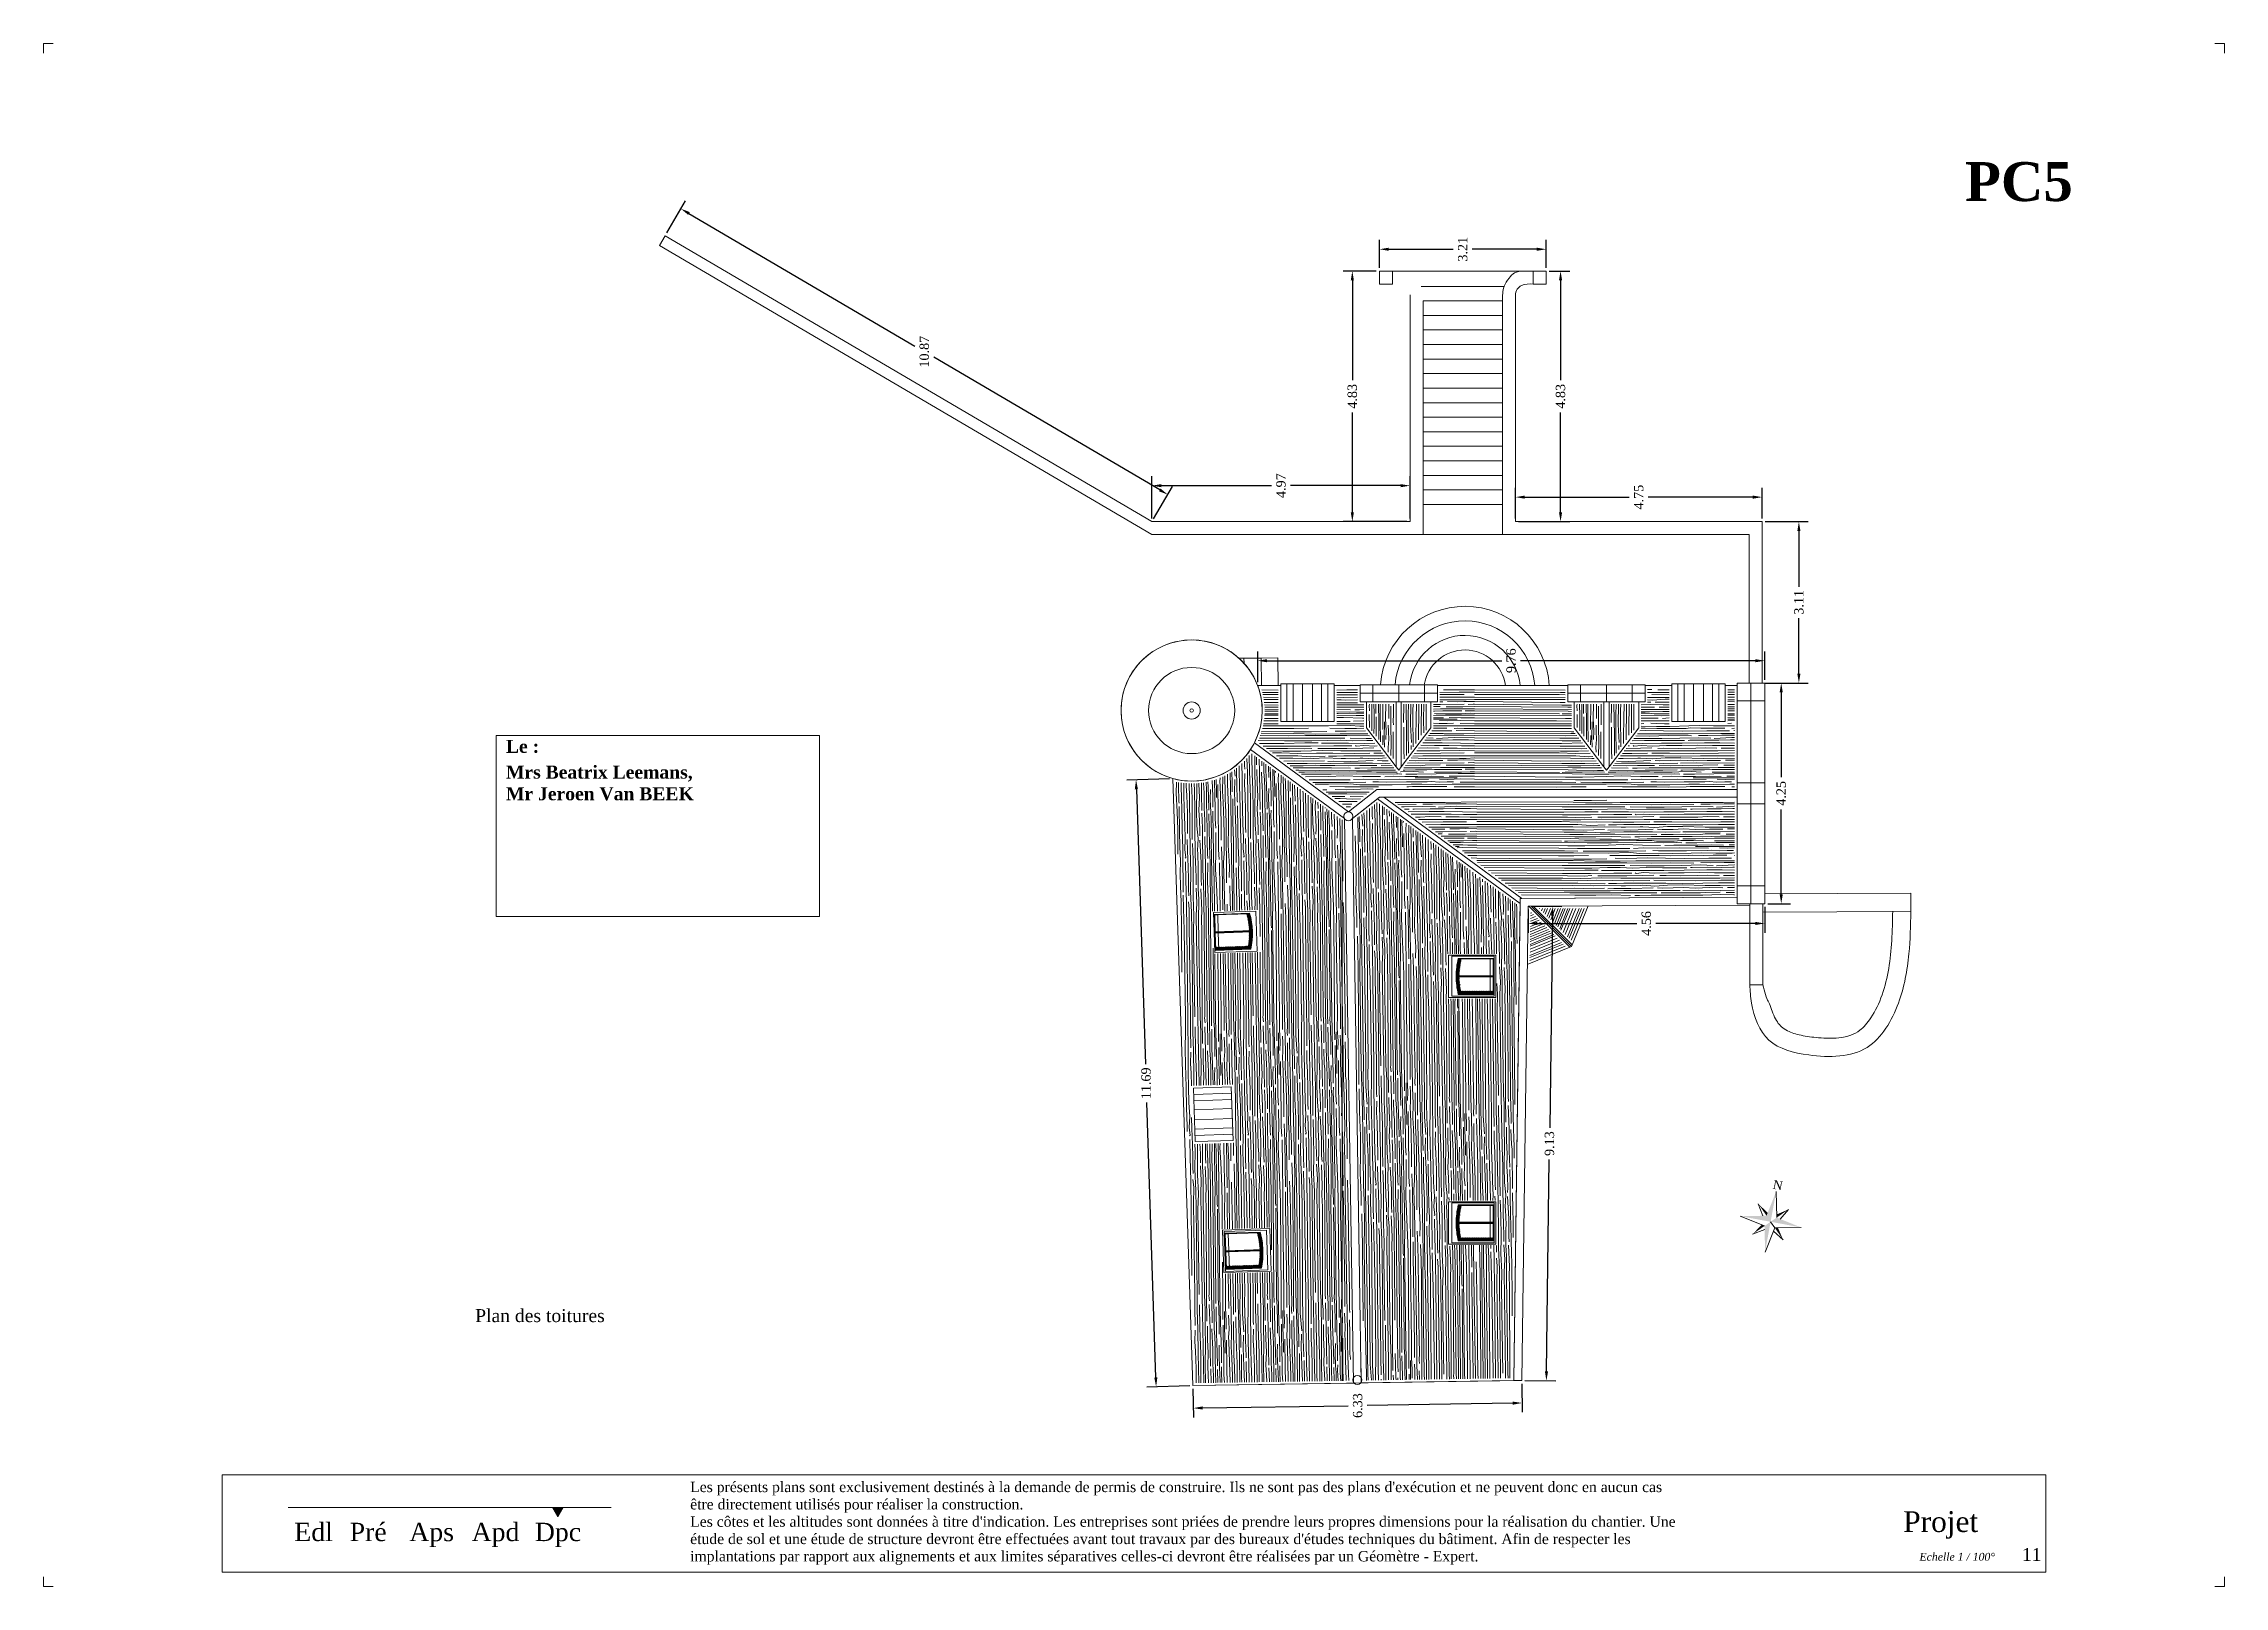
# Model space of a CAD drawing. Header units: millimetres. Extents: x -17502 to -16646, y 1856 to 2034.
# Drawn here: x -16975.74 to -16933.74, y 1855.92 to 1885.62 of the extents above; entities that cross this region are included whole.
import ezdxf

# ---------------------------------------------------------------- set-up
doc = ezdxf.new("R2010")
doc.units = ezdxf.units.MM
doc.layers.get('0').update_dxf_attribs({"lineweight": 9})
doc.layers.get('Defpoints').update_dxf_attribs({"lineweight": 9})
doc.layers.add('blocs', color=7, linetype='Continuous')
doc.layers.add('TEXTE', color=7, linetype='Continuous', lineweight=9)
doc.styles.get("Standard").update_dxf_attribs({"font": 'times.ttf'})
doc.dimstyles.get("Standard").update_dxf_attribs({"dimtxt": 0.18, "dimasz": 0.18, "dimexe": 0.18, "dimexo": 0.0625, "dimgap": 0.09, "dimtad": 0, "dimtih": 1, "dimtoh": 1, "dimzin": 0, "dimdsep": 46, "dimtxsty": 'Standard', "dimcen": 0.09, "dimadec": 0, "dimazin": 0, "dimtfac": 1, "dimtofl": 0, "dimtmove": 0, "dimatfit": 3, "dimfxl": 1, "dimtolj": 1, "dimtzin": 0, "dimarcsym": 0})

msp = doc.modelspace()

# ---------------------------------------------------------------- texts
at = {"color": 5, "lineweight": 9, "insert": (-16938.74, 1883.344), "char_height": 0.75, "width": 38.0193, "attachment_point": 1}
msp.add_mtext('{\\fTimes New Roman|b1|i0|c0|p18;PC5}', dxfattribs=at)
at = {"lineweight": 9, "attachment_point": 1}
for s, insert, char_height, width in [('{\\fTimes New Roman|b1|i0|c0|p18;Le : }', (-16966.841, 1872.221), 0.25, 12.6731), ('{\\fTimes New Roman|b1|i0|c0|p18;Mrs Beatrix Leemans, \\PMr Jeroen Van BEEK}', (-16966.841, 1871.725), 0.25, 12.6731), ('\\A1;Plan des toitures', (-16967.433, 1861.262), 0.25, 5.93548), ("{\\fTimes New Roman|b0|i0|c0|p18;Les présents plans sont exclusivement destinés à la demande de permis de construire. Ils ne sont pas des plans d'exécution et ne peuvent donc en aucun cas être directement utilisés pour réaliser la construction.\\PLes côtes et les altitudes sont données à titre d'indication. Les entreprises sont priées de prendre leurs propres dimensions pour la réalisation du chantier. Une étude de sol et une étude de structure devront être effectuées avant tout travaux par des bureaux d'études techniques du bâtiment. Afin de respecter les implantations par rapport aux alignements et aux limites séparatives celles-ci devront être réalisées par un Géomètre - Expert. }", (-16963.292, 1857.939), 0.2, 19.06449), ('Projet', (-16939.929, 1857.371), 0.4, 21.0239), ('Edl', (-16970.915, 1857.149), 0.3535, 1.3673), ('Pré', (-16969.849, 1857.149), 0.3535, 1.3673), ('Aps', (-16968.701, 1857.149), 0.3535, 1.3673), ('Apd', (-16967.501, 1857.149), 0.3535, 1.3673), ('{\\fTimes New Roman|b0|i1|c0|p18;Echelle 1 / 100°}', (-16939.617, 1856.569), 0.15, 3.33828), ('11', (-16937.641, 1856.663), 0.2475, 2.42095)]:
    msp.add_mtext(s, dxfattribs=dict(at, insert=insert, char_height=char_height, width=width))
at = {"color": 16, "lineweight": 9, "insert": (-16966.283, 1857.149), "char_height": 0.3535, "width": 1.3673, "attachment_point": 1}
msp.add_mtext('{\\C1;Dpc}', dxfattribs=at)

# ---------------------------------------------------------------- blocks, each defined once
blk = doc.blocks.new('A$C421D22C3')
for p, q in [((0.261, 0.784), (0.373, 0.597)), ((0.522, 1.045), (0.61, 0.61)), ((0.784, 0.784), (0.672, 0.597)), ((0, 0.522), (0.435, 0.435)), ((0.261, 0.261), (0.448, 0.373)), ((0.784, 0.261), (0.597, 0.373)), ((0.61, 0.435), (1.045, 0.522))]:
    blk.add_line(p, q)
blk.add_lwpolyline([(0.522, 0), (0.61, 0.435), (0.522, 0.522)])
for points in [[(0.261, 0.784), (0.435, 0.61), (0.446, 0.661)], [(0.522, 0.522), (0.522, 0.522), (0.522, 1.045), (0.435, 0.61)], [(0.784, 0.784), (0.61, 0.61), (0.599, 0.661)], [(0, 0.522), (0.435, 0.61), (0.522, 0.522)], [(0.261, 0.261), (0.435, 0.435), (0.384, 0.446)], [(0.522, 0.522), (0.522, 0), (0.435, 0.435)], [(0.522, 0.522), (1.045, 0.522), (0.61, 0.61)], [(0.784, 0.261), (0.61, 0.435), (0.661, 0.446)]]:
    blk.add_solid(points)
at = {"layer": 'TEXTE', "lineweight": 9, "ltscale": 10, "insert": (0.53, 1.153), "char_height": 0.15, "width": 0.18381, "attachment_point": 5}
blk.add_mtext('{\\fTimes New Roman|b0|i0|c0|p18;N}', dxfattribs=at)
blk = doc.blocks.new('*D467')
at = {"color": 0, "lineweight": -2, "transparency": 16777216}
for p, q in [((-16952.362, 1873.329), (-16952.362, 1873.925)), ((-16952.182, 1873.745), (-16947.662, 1873.745)), ((-16942.778, 1873.745), (-16947.298, 1873.745)), ((-16942.598, 1873.377), (-16942.598, 1873.925))]:
    blk.add_line(p, q, dxfattribs=at)
at = {"color": 0, "lineweight": 9, "transparency": 16777216}
for points in [[(-16952.182, 1873.715), (-16952.182, 1873.775), (-16952.362, 1873.745)], [(-16942.778, 1873.715), (-16942.778, 1873.775), (-16942.598, 1873.745)]]:
    blk.add_solid(points, dxfattribs=at)
at = {"layer": 'Defpoints', "color": 0, "lineweight": 9, "transparency": 16777216}
for p in [(-16942.598, 1873.745), (-16952.362, 1873.267), (-16942.598, 1873.315)]:
    blk.add_point(p, dxfattribs=at)
at = {"color": 0, "lineweight": 9, "transparency": 16777216, "insert": (-16947.48, 1873.745), "char_height": 0.18, "attachment_point": 5, "rotation": 90}
blk.add_mtext('\\A1;9.76', dxfattribs=at)
blk = doc.blocks.new('*D468')
at = {"color": 0, "lineweight": -2, "transparency": 16777216}
for p, q in [((-16942.536, 1873.315), (-16942.099, 1873.315)), ((-16942.279, 1873.135), (-16942.279, 1871.502)), ((-16942.279, 1869.246), (-16942.279, 1870.879)), ((-16942.536, 1869.066), (-16942.099, 1869.066))]:
    blk.add_line(p, q, dxfattribs=at)
at = {"color": 0, "lineweight": 9, "transparency": 16777216}
for points in [[(-16942.309, 1873.135), (-16942.249, 1873.135), (-16942.279, 1873.315)], [(-16942.309, 1869.246), (-16942.249, 1869.246), (-16942.279, 1869.066)]]:
    blk.add_solid(points, dxfattribs=at)
at = {"layer": 'Defpoints', "color": 0, "lineweight": 9, "transparency": 16777216}
for p in [(-16942.598, 1873.315), (-16942.598, 1869.066), (-16942.279, 1869.066)]:
    blk.add_point(p, dxfattribs=at)
at = {"color": 0, "lineweight": 9, "transparency": 16777216, "insert": (-16942.279, 1871.191), "char_height": 0.18, "attachment_point": 5, "rotation": 90}
blk.add_mtext('\\A1;4.25', dxfattribs=at)
blk = doc.blocks.new('*D469')
at = {"color": 0, "lineweight": -2, "transparency": 16777216}
for p, q in [((-16942.598, 1869.004), (-16942.598, 1868.507)), ((-16947.156, 1868.958), (-16947.156, 1868.507)), ((-16946.976, 1868.687), (-16945.059, 1868.687)), ((-16942.778, 1868.687), (-16944.695, 1868.687))]:
    blk.add_line(p, q, dxfattribs=at)
at = {"color": 0, "lineweight": 9, "transparency": 16777216}
for points in [[(-16946.976, 1868.657), (-16946.976, 1868.717), (-16947.156, 1868.687)], [(-16942.778, 1868.657), (-16942.778, 1868.717), (-16942.598, 1868.687)]]:
    blk.add_solid(points, dxfattribs=at)
at = {"layer": 'Defpoints', "color": 0, "lineweight": 9, "transparency": 16777216}
for p in [(-16947.156, 1869.021), (-16942.598, 1869.066), (-16947.156, 1868.687)]:
    blk.add_point(p, dxfattribs=at)
at = {"color": 0, "lineweight": 9, "transparency": 16777216, "insert": (-16944.877, 1868.687), "char_height": 0.18, "attachment_point": 5, "rotation": 90}
blk.add_mtext('\\A1;4.56', dxfattribs=at)
blk = doc.blocks.new('*D470')
at = {"color": 0, "lineweight": -2, "transparency": 16777216}
for p, q in [((-16947.093, 1869.02), (-16946.502, 1869.012)), ((-16946.685, 1868.835), (-16946.738, 1864.755)), ((-16946.8, 1860.062), (-16946.746, 1864.142)), ((-16947.214, 1859.887), (-16946.623, 1859.88))]:
    blk.add_line(p, q, dxfattribs=at)
at = {"color": 0, "lineweight": 9, "transparency": 16777216}
for points in [[(-16946.715, 1868.835), (-16946.655, 1868.834), (-16946.682, 1869.015)], [(-16946.83, 1860.062), (-16946.77, 1860.062), (-16946.802, 1859.882)]]:
    blk.add_solid(points, dxfattribs=at)
at = {"layer": 'Defpoints', "color": 0, "lineweight": 9, "transparency": 16777216}
for p in [(-16947.156, 1869.021), (-16947.276, 1859.888), (-16946.802, 1859.882)]:
    blk.add_point(p, dxfattribs=at)
at = {"color": 0, "lineweight": 9, "transparency": 16777216, "insert": (-16946.742, 1864.448), "char_height": 0.18, "attachment_point": 5, "rotation": 90}
blk.add_mtext('\\A1;9.13', dxfattribs=at)
blk = doc.blocks.new('*D471')
at = {"color": 0, "lineweight": -2, "transparency": 16777216}
for p, q in [((-16947.275, 1859.826), (-16947.266, 1859.275)), ((-16953.609, 1859.727), (-16953.6, 1859.176)), ((-16953.423, 1859.359), (-16950.618, 1859.402)), ((-16947.449, 1859.452), (-16950.254, 1859.408))]:
    blk.add_line(p, q, dxfattribs=at)
at = {"color": 0, "lineweight": 9, "transparency": 16777216}
for points in [[(-16953.423, 1859.389), (-16953.422, 1859.329), (-16953.603, 1859.356)], [(-16947.45, 1859.482), (-16947.449, 1859.422), (-16947.269, 1859.455)]]:
    blk.add_solid(points, dxfattribs=at)
at = {"layer": 'Defpoints', "color": 0, "lineweight": 9, "transparency": 16777216}
for p in [(-16953.61, 1859.789), (-16947.276, 1859.888), (-16953.603, 1859.356)]:
    blk.add_point(p, dxfattribs=at)
at = {"color": 0, "lineweight": 9, "transparency": 16777216, "insert": (-16950.436, 1859.405), "char_height": 0.18, "attachment_point": 5, "rotation": 90}
blk.add_mtext('\\A1;6.33', dxfattribs=at)
blk = doc.blocks.new('*D472')
at = {"color": 0, "lineweight": -2, "transparency": 16777216}
for p, q in [((-16954.059, 1871.473), (-16954.884, 1871.446)), ((-16954.699, 1871.272), (-16954.523, 1865.976)), ((-16954.324, 1859.945), (-16954.499, 1865.241)), ((-16953.672, 1859.787), (-16954.498, 1859.76))]:
    blk.add_line(p, q, dxfattribs=at)
at = {"color": 0, "lineweight": 9, "transparency": 16777216}
for points in [[(-16954.729, 1871.271), (-16954.669, 1871.273), (-16954.705, 1871.452)], [(-16954.354, 1859.945), (-16954.294, 1859.946), (-16954.318, 1859.766)]]:
    blk.add_solid(points, dxfattribs=at)
at = {"layer": 'Defpoints', "color": 0, "lineweight": 9, "transparency": 16777216}
for p in [(-16954.705, 1871.452), (-16953.996, 1871.475), (-16953.61, 1859.789)]:
    blk.add_point(p, dxfattribs=at)
at = {"color": 0, "lineweight": 9, "transparency": 16777216, "insert": (-16954.511, 1865.609), "char_height": 0.18, "attachment_point": 5, "rotation": 90}
blk.add_mtext('\\A1;11.69', dxfattribs=at)
blk = doc.blocks.new('*D474')
at = {"color": 0, "lineweight": -2, "transparency": 16777216}
for p, q in [((-16942.586, 1876.422), (-16941.759, 1876.422)), ((-16941.939, 1876.242), (-16941.939, 1875.169)), ((-16941.939, 1873.495), (-16941.939, 1874.567)), ((-16942.586, 1873.315), (-16941.759, 1873.315))]:
    blk.add_line(p, q, dxfattribs=at)
at = {"color": 0, "lineweight": 9, "transparency": 16777216}
for points in [[(-16941.969, 1876.242), (-16941.909, 1876.242), (-16941.939, 1876.422)], [(-16941.969, 1873.495), (-16941.909, 1873.495), (-16941.939, 1873.315)]]:
    blk.add_solid(points, dxfattribs=at)
at = {"layer": 'Defpoints', "color": 0, "lineweight": 9, "transparency": 16777216}
for p in [(-16942.648, 1876.422), (-16942.648, 1873.315), (-16941.939, 1873.315)]:
    blk.add_point(p, dxfattribs=at)
at = {"color": 0, "lineweight": 9, "transparency": 16777216, "insert": (-16941.939, 1874.868), "char_height": 0.18, "attachment_point": 5, "rotation": 90}
blk.add_mtext('\\A1;3.11', dxfattribs=at)
blk = doc.blocks.new('*D475')
at = {"color": 0, "lineweight": -2, "transparency": 16777216}
for p, q in [((-16947.398, 1876.484), (-16947.398, 1877.074)), ((-16942.648, 1876.484), (-16942.648, 1877.074)), ((-16947.218, 1876.894), (-16945.205, 1876.894)), ((-16942.828, 1876.894), (-16944.841, 1876.894))]:
    blk.add_line(p, q, dxfattribs=at)
at = {"color": 0, "lineweight": 9, "transparency": 16777216}
for points in [[(-16947.218, 1876.864), (-16947.218, 1876.924), (-16947.398, 1876.894)], [(-16942.828, 1876.864), (-16942.828, 1876.924), (-16942.648, 1876.894)]]:
    blk.add_solid(points, dxfattribs=at)
at = {"layer": 'Defpoints', "color": 0, "lineweight": 9, "transparency": 16777216}
for p in [(-16947.398, 1876.894), (-16947.398, 1876.422), (-16942.648, 1876.422)]:
    blk.add_point(p, dxfattribs=at)
at = {"color": 0, "lineweight": 9, "transparency": 16777216, "insert": (-16945.023, 1876.894), "char_height": 0.18, "attachment_point": 5, "rotation": 90}
blk.add_mtext('\\A1;4.75', dxfattribs=at)
blk = doc.blocks.new('*D476')
at = {"color": 0, "lineweight": -2, "transparency": 16777216}
for p, q in [((-16946.746, 1881.247), (-16946.349, 1881.247)), ((-16946.529, 1881.067), (-16946.529, 1879.144)), ((-16946.529, 1876.602), (-16946.529, 1878.525)), ((-16947.336, 1876.422), (-16946.349, 1876.422))]:
    blk.add_line(p, q, dxfattribs=at)
at = {"color": 0, "lineweight": 9, "transparency": 16777216}
for points in [[(-16946.559, 1881.067), (-16946.499, 1881.067), (-16946.529, 1881.247)], [(-16946.559, 1876.602), (-16946.499, 1876.602), (-16946.529, 1876.422)]]:
    blk.add_solid(points, dxfattribs=at)
at = {"layer": 'Defpoints', "color": 0, "lineweight": 9, "transparency": 16777216}
for p in [(-16946.808, 1881.247), (-16946.529, 1881.247), (-16947.398, 1876.422)]:
    blk.add_point(p, dxfattribs=at)
at = {"color": 0, "lineweight": 9, "transparency": 16777216, "insert": (-16946.529, 1878.835), "char_height": 0.18, "attachment_point": 5, "rotation": 90}
blk.add_mtext('\\A1;4.83', dxfattribs=at)
blk = doc.blocks.new('*D477')
at = {"color": 0, "lineweight": -2, "transparency": 16777216}
for p, q in [((-16950.018, 1881.31), (-16950.018, 1881.846)), ((-16949.838, 1881.666), (-16948.595, 1881.666)), ((-16946.988, 1881.666), (-16948.231, 1881.666)), ((-16946.808, 1881.31), (-16946.808, 1881.846))]:
    blk.add_line(p, q, dxfattribs=at)
at = {"color": 0, "lineweight": 9, "transparency": 16777216}
for points in [[(-16949.838, 1881.636), (-16949.838, 1881.696), (-16950.018, 1881.666)], [(-16946.988, 1881.636), (-16946.988, 1881.696), (-16946.808, 1881.666)]]:
    blk.add_solid(points, dxfattribs=at)
at = {"layer": 'Defpoints', "color": 0, "lineweight": 9, "transparency": 16777216}
for p in [(-16950.018, 1881.666), (-16950.018, 1881.247), (-16946.808, 1881.247)]:
    blk.add_point(p, dxfattribs=at)
at = {"color": 0, "lineweight": 9, "transparency": 16777216, "insert": (-16948.413, 1881.666), "char_height": 0.18, "attachment_point": 5, "rotation": 90}
blk.add_mtext('\\A1;3.21', dxfattribs=at)
blk = doc.blocks.new('*D478')
at = {"color": 0, "lineweight": -2, "transparency": 16777216}
for p, q in [((-16950.081, 1881.247), (-16950.719, 1881.247)), ((-16950.539, 1881.067), (-16950.539, 1879.144)), ((-16950.539, 1876.602), (-16950.539, 1878.525)), ((-16949.491, 1876.422), (-16950.719, 1876.422))]:
    blk.add_line(p, q, dxfattribs=at)
at = {"color": 0, "lineweight": 9, "transparency": 16777216}
for points in [[(-16950.569, 1881.067), (-16950.509, 1881.067), (-16950.539, 1881.247)], [(-16950.569, 1876.602), (-16950.509, 1876.602), (-16950.539, 1876.422)]]:
    blk.add_solid(points, dxfattribs=at)
at = {"layer": 'Defpoints', "color": 0, "lineweight": 9, "transparency": 16777216}
for p in [(-16950.018, 1881.247), (-16950.539, 1876.422), (-16949.428, 1876.422)]:
    blk.add_point(p, dxfattribs=at)
at = {"color": 0, "lineweight": 9, "transparency": 16777216, "insert": (-16950.539, 1878.835), "char_height": 0.18, "attachment_point": 5, "rotation": 90}
blk.add_mtext('\\A1;4.83', dxfattribs=at)
blk = doc.blocks.new('*D479')
at = {"color": 0, "lineweight": -2, "transparency": 16777216}
for p, q in [((-16954.398, 1876.484), (-16954.398, 1877.295)), ((-16954.218, 1877.115), (-16952.095, 1877.115)), ((-16949.608, 1877.115), (-16951.731, 1877.115)), ((-16949.428, 1876.484), (-16949.428, 1877.295))]:
    blk.add_line(p, q, dxfattribs=at)
at = {"color": 0, "lineweight": 9, "transparency": 16777216}
for points in [[(-16954.218, 1877.085), (-16954.218, 1877.145), (-16954.398, 1877.115)], [(-16949.608, 1877.085), (-16949.608, 1877.145), (-16949.428, 1877.115)]]:
    blk.add_solid(points, dxfattribs=at)
at = {"layer": 'Defpoints', "color": 0, "lineweight": 9, "transparency": 16777216}
for p in [(-16954.398, 1877.115), (-16954.398, 1876.422), (-16949.428, 1876.422)]:
    blk.add_point(p, dxfattribs=at)
at = {"color": 0, "lineweight": 9, "transparency": 16777216, "insert": (-16951.913, 1877.115), "char_height": 0.18, "attachment_point": 5, "rotation": 90}
blk.add_mtext('\\A1;4.97', dxfattribs=at)
blk = doc.blocks.new('*D480')
at = {"color": 0, "lineweight": -2, "transparency": 16777216}
for p, q in [((-16963.744, 1881.979), (-16963.38, 1882.601)), ((-16963.315, 1882.355), (-16958.964, 1879.801)), ((-16954.248, 1877.033), (-16958.6, 1879.587)), ((-16954.367, 1876.476), (-16954.002, 1877.097))]:
    blk.add_line(p, q, dxfattribs=at)
at = {"color": 0, "lineweight": 9, "transparency": 16777216}
for points in [[(-16963.331, 1882.329), (-16963.3, 1882.381), (-16963.471, 1882.446)], [(-16954.263, 1877.007), (-16954.233, 1877.059), (-16954.093, 1876.942)]]:
    blk.add_solid(points, dxfattribs=at)
at = {"layer": 'Defpoints', "color": 0, "lineweight": 9, "transparency": 16777216}
for p in [(-16963.776, 1881.925), (-16954.093, 1876.942), (-16954.398, 1876.422)]:
    blk.add_point(p, dxfattribs=at)
at = {"color": 0, "lineweight": 9, "transparency": 16777216, "insert": (-16958.782, 1879.694), "char_height": 0.18, "attachment_point": 5, "rotation": 90}
blk.add_mtext('\\A1;10.87', dxfattribs=at)

# ---------------------------------------------------------------- dimensions: what is measured, and where the dimension line sits
at = {"lineweight": 9}
for p1, p2, distance, picture, middle in [((-16963.776, 1881.925), (-16954.398, 1876.422), 0.603, '*D480', (-16958.782, 1879.694)), ((-16942.648, 1876.422), (-16947.398, 1876.422), -0.472, '*D475', (-16945.023, 1876.894)), ((-16942.648, 1876.422), (-16942.648, 1873.315), 0.709, '*D474', (-16941.939, 1874.868)), ((-16953.61, 1859.789), (-16953.996, 1871.475), 0.709, '*D472', (-16954.511, 1865.609)), ((-16947.156, 1869.021), (-16947.276, 1859.888), 0.474, '*D470', (-16946.742, 1864.448)), ((-16947.276, 1859.888), (-16953.61, 1859.789), 0.433, '*D471', (-16950.436, 1859.405))]:
    dim = msp.add_aligned_dim(p1=p1, p2=p2, distance=distance, dimstyle='Standard', dxfattribs=at)
    dim.commit()
    dim.dimension.update_dxf_attribs({"geometry": picture, "text_midpoint": middle})
for base, p1, p2, angle, picture, middle in [((-16950.018, 1881.666), (-16946.808, 1881.247), (-16950.018, 1881.247), 180, '*D477', (-16948.413, 1881.666)), ((-16950.5386, 1876.4219), (-16950.0183, 1881.2475), (-16949.4283, 1876.4219), 90, '*D478', (-16950.5386, 1878.8347)), ((-16946.5285, 1881.2475), (-16947.3983, 1876.4219), (-16946.8083, 1881.2475), 90, '*D476', (-16946.5285, 1878.8347)), ((-16954.398, 1877.115), (-16949.428, 1876.422), (-16954.398, 1876.422), 180, '*D479', (-16951.913, 1877.115)), ((-16942.598, 1873.745), (-16952.362, 1873.267), (-16942.598, 1873.315), 180, '*D467', (-16947.48, 1873.745)), ((-16942.279, 1869.066), (-16942.598, 1873.315), (-16942.598, 1869.066), 90, '*D468', (-16942.279, 1871.191)), ((-16947.156, 1868.687), (-16942.598, 1869.066), (-16947.156, 1869.021), 180, '*D469', (-16944.877, 1868.687))]:
    dim = msp.add_linear_dim(base=base, p1=p1, p2=p2, angle=angle, dimstyle='Standard', dxfattribs=at)
    dim.commit()
    dim.dimension.update_dxf_attribs({"geometry": picture, "text_midpoint": middle})

# ---------------------------------------------------------------- hatches: boundary and pattern name
at = {"lineweight": 9}
h = msp.add_hatch(dxfattribs=at)
h.set_pattern_fill('ANSI31', color=252, scale=0.003, angle=181.8948, style=0)
h.set_pattern_definition([(226.8947964, (-19194.611858, 21793.7586655), (0.006954204583, -0.006508814302), [])])
edge = h.paths.add_edge_path()
edge.add_line((-16952.475, 1868.549), (-16952.524, 1868.548))
edge.add_arc((-16953.933, 1868.489), 1.41, 2.4028, 15.7221)
edge.add_line((-16952.576, 1868.871), (-16952.526, 1868.872))
edge.add_arc((-16953.905, 1868.49), 1.431, 2.3952, 15.5117, ccw=False)
edge = h.paths.add_edge_path()
edge.add_arc((-16953.905, 1868.49), 1.431, -11.7221, 1.3944, ccw=False)
edge.add_line((-16952.503, 1868.199), (-16953.167, 1868.177))
edge.add_line((-16953.167, 1868.177), (-16953.168, 1868.227))
edge.add_line((-16953.168, 1868.227), (-16952.544, 1868.248))
edge.add_arc((-16953.933, 1868.489), 1.41, -9.8487, 1.3868)
edge.add_line((-16952.523, 1868.523), (-16952.474, 1868.524))
h = msp.add_hatch(dxfattribs=at)
h.set_pattern_fill('ANSI31', color=252, scale=0.003, angle=180, style=0)
h.set_pattern_definition([(225, (-18531.760271, 21856.130574), (0.006735192091, -0.006735192091), [])])
edge = h.paths.add_edge_path()
edge.add_line((-16948.53, 1867.681), (-16948.481, 1867.681))
edge.add_arc((-16947.071, 1867.669), 1.41, 166.1727, 179.492, ccw=False)
edge.add_line((-16948.44, 1868.005), (-16948.49, 1868.005))
edge.add_arc((-16947.099, 1867.669), 1.431, 166.3831, 179.4996)
edge = h.paths.add_edge_path()
edge.add_arc((-16947.099, 1867.669), 1.431, 180.5004, 193.6169)
edge.add_line((-16948.49, 1867.332), (-16947.826, 1867.332))
edge.add_line((-16947.826, 1867.332), (-16947.826, 1867.382))
edge.add_line((-16947.826, 1867.382), (-16948.451, 1867.382))
edge.add_arc((-16947.071, 1867.669), 1.41, 180.508, 191.7435, ccw=False)
edge.add_line((-16948.481, 1867.656), (-16948.53, 1867.656))
h = msp.add_hatch(dxfattribs=at)
h.set_pattern_fill('ANSI31', color=252, scale=0.003, angle=180, style=0)
h.set_pattern_definition([(225, (-18531.760271, 21851.383344), (0.006735192091, -0.006735192091), [])])
edge = h.paths.add_edge_path()
edge.add_line((-16948.53, 1862.934), (-16948.481, 1862.934))
edge.add_arc((-16947.071, 1862.921), 1.41, 166.1727, 179.492, ccw=False)
edge.add_line((-16948.44, 1863.258), (-16948.49, 1863.258))
edge.add_arc((-16947.099, 1862.921), 1.431, 166.3831, 179.4996)
edge = h.paths.add_edge_path()
edge.add_arc((-16947.099, 1862.921), 1.431, 180.5004, 193.6169)
edge.add_line((-16948.49, 1862.584), (-16947.826, 1862.584))
edge.add_line((-16947.826, 1862.584), (-16947.826, 1862.634))
edge.add_line((-16947.826, 1862.634), (-16948.451, 1862.634))
edge.add_arc((-16947.071, 1862.921), 1.41, 180.508, 191.7435, ccw=False)
edge.add_line((-16948.481, 1862.909), (-16948.53, 1862.909))
h = msp.add_hatch(dxfattribs=at)
h.set_pattern_fill('ANSI31', color=252, scale=0.003, angle=181.8948, style=0)
h.set_pattern_definition([(226.8947964, (-19194.408758, 21787.619447), (0.006954204583, -0.006508814302), [])])
edge = h.paths.add_edge_path()
edge.add_line((-16952.272, 1862.41), (-16952.321, 1862.409))
edge.add_arc((-16953.729, 1862.349), 1.41, 2.4028, 15.7221)
edge.add_line((-16952.372, 1862.731), (-16952.322, 1862.733))
edge.add_arc((-16953.701, 1862.35), 1.431, 2.3952, 15.5117, ccw=False)
edge = h.paths.add_edge_path()
edge.add_arc((-16953.701, 1862.35), 1.431, -11.7221, 1.3944, ccw=False)
edge.add_line((-16952.3, 1862.06), (-16952.964, 1862.038))
edge.add_line((-16952.964, 1862.038), (-16952.965, 1862.088))
edge.add_line((-16952.965, 1862.088), (-16952.34, 1862.108))
edge.add_arc((-16953.729, 1862.349), 1.41, -9.8487, 1.3868)
edge.add_line((-16952.32, 1862.384), (-16952.271, 1862.385))
msp.add_hatch(color=5, dxfattribs=at).paths.add_polyline_path([(-16965.944, 1857.44), (-16965.736, 1857.44), (-16965.84, 1857.263)])

# ---------------------------------------------------------------- linework, layer by layer
for p, q in [((-16948.413, 1881.247), (-16949.768, 1881.247)), ((-16949.768, 1881.247), (-16946.808, 1881.247)), ((-16949.178, 1881.247), (-16947.648, 1881.247)), ((-16947.058, 1881.247), (-16947.249, 1881.247)), ((-16947.058, 1880.997), (-16947.058, 1881.247)), ((-16947.614, 1880.952), (-16949.212, 1880.952)), ((-16947.648, 1880.952), (-16949.178, 1880.952)), ((-16947.398, 1876.422), (-16947.398, 1880.774)), ((-16947.648, 1880.672), (-16949.178, 1880.672)), ((-16949.178, 1880.672), (-16947.648, 1880.672)), ((-16947.648, 1880.392), (-16949.178, 1880.392)), ((-16949.178, 1880.392), (-16947.648, 1880.392)), ((-16947.648, 1880.672), (-16947.648, 1876.172)), ((-16947.648, 1880.112), (-16949.178, 1880.112)), ((-16949.178, 1880.112), (-16947.648, 1880.112)), ((-16947.648, 1879.832), (-16949.178, 1879.832)), ((-16949.178, 1879.832), (-16947.648, 1879.832)), ((-16947.648, 1879.552), (-16949.178, 1879.552)), ((-16949.178, 1879.552), (-16947.648, 1879.552)), ((-16949.178, 1879.272), (-16947.648, 1879.272)), ((-16947.648, 1878.992), (-16949.178, 1878.992)), ((-16947.648, 1878.712), (-16949.178, 1878.712)), ((-16949.178, 1878.712), (-16947.648, 1878.712)), ((-16947.648, 1878.432), (-16949.178, 1878.432)), ((-16949.178, 1878.432), (-16947.648, 1878.432)), ((-16947.648, 1878.152), (-16949.178, 1878.152)), ((-16949.178, 1878.152), (-16947.648, 1878.152)), ((-16947.648, 1877.872), (-16949.178, 1877.872)), ((-16949.178, 1877.872), (-16947.648, 1877.872)), ((-16947.648, 1877.592), (-16949.178, 1877.592)), ((-16949.178, 1877.592), (-16947.648, 1877.592)), ((-16947.648, 1877.312), (-16949.178, 1877.312)), ((-16949.178, 1877.312), (-16947.648, 1877.312)), ((-16949.178, 1877.032), (-16947.648, 1877.032)), ((-16947.648, 1877.032), (-16949.178, 1877.032)), ((-16949.178, 1876.752), (-16947.648, 1876.752)), ((-16942.898, 1876.172), (-16954.398, 1876.172)), ((-16947.648, 1876.172), (-16942.898, 1876.172)), ((-16942.648, 1876.422), (-16947.398, 1876.422)), ((-16942.898, 1876.172), (-16942.898, 1873.315)), ((-16942.648, 1873.315), (-16942.648, 1876.422))]:
    msp.add_line(p, q, dxfattribs=at)
for points in [[(-16954.398, 1876.422), (-16963.776, 1881.925), (-16963.885, 1881.739), (-16954.398, 1876.172), (-16949.428, 1876.172), (-16949.178, 1876.172), (-16949.178, 1880.672)], [(-16949.768, 1881.247), (-16950.018, 1881.247), (-16950.018, 1880.997), (-16949.768, 1880.997), (-16949.768, 1881.247)], [(-16947.058, 1881.247), (-16946.808, 1881.247), (-16946.808, 1880.997), (-16947.058, 1880.997), (-16947.058, 1881.247)], [(-16949.428, 1880.788), (-16949.428, 1876.422), (-16954.398, 1876.422)], [(-16952.625, 1873.697), (-16952.626, 1873.792), (-16952.719, 1873.791)], [(-16952.29, 1873.267), (-16952.296, 1873.795), (-16952.626, 1873.792), (-16952.625, 1873.697)], [(-16951.97, 1873.267), (-16951.976, 1873.799), (-16952.296, 1873.795), (-16952.29, 1873.267)], [(-16943.36, 1873.267), (-16943.13, 1873.267), (-16943.13, 1871.266), (-16950.067, 1871.266), (-16950.615, 1870.837), (-16952.425, 1872.164), (-16952.369, 1872.286), (-16952.311, 1872.47), (-16952.282, 1872.641), (-16952.274, 1872.778), (-16952.279, 1872.893), (-16952.301, 1873.055), (-16952.34, 1873.203), (-16952.362, 1873.267), (-16951.919, 1873.267)], [(-16951.8, 1872.572), (-16951.8, 1873.302)], [(-16951.677, 1872.572), (-16951.677, 1873.302)], [(-16951.497, 1872.572), (-16951.497, 1873.302)], [(-16951.307, 1872.572), (-16951.307, 1873.302)], [(-16951.132, 1872.572), (-16951.132, 1873.302)], [(-16951.009, 1872.572), (-16951.009, 1873.302)], [(-16950.89, 1873.267), (-16950.39, 1873.267)], [(-16948.902, 1873.267), (-16946.389, 1873.267)], [(-16944.902, 1873.267), (-16944.389, 1873.267)], [(-16944.271, 1872.572), (-16944.271, 1873.302)], [(-16944.147, 1872.572), (-16944.147, 1873.302)], [(-16943.968, 1872.572), (-16943.968, 1873.302)], [(-16943.778, 1872.572), (-16943.778, 1873.302)], [(-16943.603, 1872.572), (-16943.603, 1873.302)], [(-16943.479, 1872.572), (-16943.479, 1873.302)], [(-16942.864, 1869.066), (-16942.864, 1873.315)], [(-16948.902, 1873.12), (-16950.39, 1873.12)], [(-16944.902, 1873.12), (-16946.389, 1873.12)], [(-16950.387, 1861.037), (-16950.538, 1870.707), (-16950.016, 1871.116), (-16943.13, 1871.116), (-16943.13, 1869.066), (-16942.883, 1869.066), (-16942.883, 1869.041), (-16947.156, 1869.021), (-16947.276, 1859.888), (-16950.368, 1859.84), (-16950.377, 1860.407)], [(-16950.387, 1861.037), (-16950.368, 1859.84), (-16947.426, 1859.886), (-16947.305, 1869.068), (-16950.057, 1871.084), (-16950.538, 1870.707), (-16950.387, 1861.037)], [(-16950.738, 1870.679), (-16950.738, 1859.884)], [(-16942.883, 1869.041), (-16947.156, 1869.021), (-16947.276, 1859.888)], [(-16947.276, 1859.888), (-16947.156, 1869.021)], [(-16947.171, 1867.899), (-16946.32, 1868.244), (-16945.999, 1869.026)], [(-16942.883, 1869.041), (-16947.156, 1869.021)], [(-16947.14, 1869.021), (-16946.351, 1868.232)], [(-16947.098, 1869.021), (-16946.32, 1868.244)], [(-16947.056, 1869.021), (-16946.308, 1868.275)], [(-16942.633, 1869.066), (-16942.633, 1867.507), (-16942.883, 1867.507), (-16942.883, 1869.066)], [(-16942.598, 1869.256), (-16939.783, 1869.268), (-16939.781, 1868.918), (-16942.631, 1868.907), (-16942.632, 1869.066)], [(-16952.866, 1865.42), (-16953.595, 1865.396)], [(-16952.862, 1865.297), (-16953.591, 1865.272)], [(-16952.856, 1865.122), (-16953.586, 1865.098)], [(-16952.85, 1864.932), (-16953.579, 1864.908)], [(-16952.844, 1864.752), (-16953.573, 1864.728)], [(-16952.84, 1864.629), (-16953.569, 1864.605)], [(-16953.61, 1859.789), (-16947.276, 1859.888)]]:
    msp.add_lwpolyline(points, dxfattribs=at)
for points in [[(-16950.89, 1872.572), (-16950.89, 1873.302), (-16951.919, 1873.302), (-16951.919, 1872.572)], [(-16950.144, 1873.283), (-16950.39, 1873.283), (-16950.39, 1872.956), (-16950.144, 1872.956)], [(-16949.646, 1872.956), (-16950.144, 1872.956), (-16950.144, 1873.283), (-16949.646, 1873.283)], [(-16949.147, 1873.283), (-16949.646, 1873.283), (-16949.646, 1872.956), (-16949.147, 1872.956)], [(-16948.902, 1872.956), (-16949.147, 1872.956), (-16949.147, 1873.283), (-16948.902, 1873.283)], [(-16944.902, 1872.956), (-16946.389, 1872.956), (-16946.389, 1873.283), (-16944.902, 1873.283)], [(-16946.144, 1872.956), (-16946.389, 1872.956), (-16946.389, 1873.283), (-16946.144, 1873.283)], [(-16945.645, 1873.283), (-16946.144, 1873.283), (-16946.144, 1872.956), (-16945.645, 1872.956)], [(-16945.147, 1872.956), (-16945.645, 1872.956), (-16945.645, 1873.283), (-16945.147, 1873.283)], [(-16944.902, 1872.956), (-16945.147, 1872.956), (-16945.147, 1873.283), (-16944.902, 1873.283)], [(-16943.36, 1872.572), (-16943.36, 1873.302), (-16944.389, 1873.302), (-16944.389, 1872.572)], [(-16943.13, 1869.066), (-16943.13, 1873.315), (-16942.598, 1873.315), (-16942.598, 1869.066)], [(-16942.598, 1872.973), (-16943.13, 1872.973), (-16943.13, 1873.315), (-16942.598, 1873.315)], [(-16949.696, 1871.704), (-16949.696, 1872.956), (-16950.144, 1872.956), (-16950.267, 1872.956), (-16950.267, 1872.453)], [(-16949.696, 1871.704), (-16949.646, 1871.639), (-16949.596, 1871.704), (-16949.596, 1872.956), (-16949.646, 1872.956), (-16949.696, 1872.956)], [(-16949.596, 1871.704), (-16949.025, 1872.453), (-16949.025, 1872.956), (-16949.147, 1872.956), (-16949.596, 1872.956)], [(-16945.695, 1871.704), (-16945.695, 1872.956), (-16946.144, 1872.956), (-16946.267, 1872.956), (-16946.267, 1872.453)], [(-16945.695, 1871.704), (-16945.645, 1871.639), (-16945.595, 1871.704), (-16945.595, 1872.956), (-16945.645, 1872.956), (-16945.695, 1872.956)], [(-16945.595, 1871.704), (-16945.024, 1872.453), (-16945.024, 1872.956), (-16945.147, 1872.956), (-16945.595, 1872.956)], [(-16967.028, 1872.307), (-16960.804, 1872.307), (-16960.804, 1868.818), (-16967.028, 1868.818)], [(-16950.688, 1870.705), (-16950.518, 1859.837), (-16953.61, 1859.789), (-16953.996, 1871.475), (-16953.832, 1871.441), (-16953.596, 1871.427), (-16953.402, 1871.446), (-16953.193, 1871.5), (-16953.039, 1871.563), (-16952.895, 1871.645), (-16952.778, 1871.729), (-16952.634, 1871.865), (-16952.548, 1871.968), (-16952.501, 1872.034), (-16950.688, 1870.705)], [(-16947.305, 1869.068), (-16947.304, 1869.17), (-16947.275, 1869.17), (-16949.931, 1871.116), (-16950.016, 1871.116), (-16950.057, 1871.084)], [(-16947.275, 1869.17), (-16943.13, 1869.19), (-16943.13, 1871.116), (-16949.931, 1871.116)], [(-16943.13, 1870.989), (-16942.598, 1870.989), (-16942.598, 1871.393), (-16943.13, 1871.393)], [(-16943.13, 1869.19), (-16943.13, 1869.066), (-16942.883, 1869.066), (-16942.883, 1869.041), (-16947.156, 1869.021), (-16947.276, 1859.888), (-16947.426, 1859.886), (-16947.304, 1869.17), (-16943.13, 1869.19)], [(-16943.13, 1869.066), (-16942.598, 1869.066), (-16942.598, 1869.408), (-16943.13, 1869.408)], [(-16952.396, 1868.925), (-16952.37, 1868.155), (-16953.186, 1868.128), (-16953.212, 1868.898)], [(-16953.132, 1868.852), (-16953.122, 1868.528), (-16953.178, 1868.526), (-16953.189, 1868.85)], [(-16953.121, 1868.503), (-16953.11, 1868.179), (-16953.167, 1868.177), (-16953.178, 1868.501)], [(-16948.686, 1867.26), (-16948.686, 1868.077), (-16947.776, 1868.077), (-16947.776, 1867.26)], [(-16948.621, 1868.054), (-16948.621, 1867.284), (-16947.805, 1867.284), (-16947.805, 1868.054)], [(-16947.883, 1868.005), (-16947.883, 1867.681), (-16947.826, 1867.681), (-16947.826, 1868.005)], [(-16947.883, 1867.656), (-16947.883, 1867.332), (-16947.826, 1867.332), (-16947.826, 1867.656)], [(-16952.87, 1865.539), (-16953.599, 1865.514), (-16953.565, 1864.486), (-16952.836, 1864.51)], [(-16948.686, 1862.512), (-16948.686, 1863.33), (-16947.776, 1863.33), (-16947.776, 1862.512)], [(-16948.621, 1863.306), (-16948.621, 1862.536), (-16947.805, 1862.536), (-16947.805, 1863.306)], [(-16947.883, 1863.258), (-16947.883, 1862.934), (-16947.826, 1862.934), (-16947.826, 1863.258)], [(-16952.102, 1861.994), (-16952.129, 1862.812), (-16953.038, 1862.781), (-16953.011, 1861.964)], [(-16952.193, 1862.785), (-16952.167, 1862.016), (-16952.983, 1861.989), (-16953.009, 1862.759)], [(-16952.929, 1862.713), (-16952.918, 1862.389), (-16952.975, 1862.387), (-16952.986, 1862.711)], [(-16947.883, 1862.909), (-16947.883, 1862.584), (-16947.826, 1862.584), (-16947.826, 1862.909)], [(-16952.918, 1862.364), (-16952.907, 1862.04), (-16952.964, 1862.038), (-16952.974, 1862.362)], [(-16972.308, 1858.074), (-16937.18, 1858.074), (-16937.18, 1856.197), (-16972.308, 1856.197)]]:
    msp.add_lwpolyline(points, close=True, dxfattribs=at)
for points in [[(-16952.518, 1868.883, -0.06042), (-16952.464, 1868.54), (-16953.188, 1868.516), (-16953.199, 1868.86)], [(-16952.526, 1868.872, -0.057294), (-16952.475, 1868.549), (-16953.178, 1868.526), (-16953.189, 1868.85)], [(-16952.464, 1868.535, -0.06042), (-16952.495, 1868.189), (-16953.177, 1868.167), (-16953.188, 1868.511)], [(-16952.474, 1868.524, -0.057294), (-16952.503, 1868.199), (-16953.167, 1868.177), (-16953.178, 1868.501)], [(-16948.498, 1868.015, 0.06042), (-16948.54, 1867.671), (-16947.816, 1867.671), (-16947.816, 1868.015)], [(-16948.49, 1868.005, 0.057294), (-16948.53, 1867.681), (-16947.826, 1867.681), (-16947.826, 1868.005)], [(-16948.54, 1867.666, 0.06042), (-16948.498, 1867.322), (-16947.816, 1867.322), (-16947.816, 1867.666)], [(-16948.53, 1867.656, 0.057294), (-16948.49, 1867.332), (-16947.826, 1867.332), (-16947.826, 1867.656)], [(-16948.498, 1863.268, 0.06042), (-16948.54, 1862.924), (-16947.816, 1862.924), (-16947.816, 1863.268)], [(-16948.49, 1863.258, 0.057294), (-16948.53, 1862.934), (-16947.826, 1862.934), (-16947.826, 1863.258)], [(-16952.315, 1862.743, -0.06042), (-16952.261, 1862.401), (-16952.985, 1862.377), (-16952.996, 1862.721)], [(-16952.322, 1862.733, -0.057294), (-16952.272, 1862.41), (-16952.975, 1862.387), (-16952.986, 1862.711)], [(-16948.54, 1862.919, 0.06042), (-16948.498, 1862.574), (-16947.816, 1862.574), (-16947.816, 1862.919)], [(-16948.53, 1862.909, 0.057294), (-16948.49, 1862.584), (-16947.826, 1862.584), (-16947.826, 1862.909)], [(-16952.261, 1862.396, -0.06042), (-16952.292, 1862.05), (-16952.973, 1862.027), (-16952.985, 1862.372)], [(-16952.271, 1862.385, -0.057294), (-16952.3, 1862.06), (-16952.964, 1862.038), (-16952.974, 1862.362)]]:
    msp.add_lwpolyline(points, format="xyb", close=True, dxfattribs=at)
at = {"color": 5, "lineweight": 9}
msp.add_lwpolyline([(-16971.037, 1857.44), (-16964.816, 1857.44)], dxfattribs=at)
msp.add_lwpolyline([(-16965.944, 1857.44), (-16965.736, 1857.44), (-16965.84, 1857.263), (-16965.944, 1857.44)], close=True, dxfattribs=at)
at = {"lineweight": 9}
for centre, radius in [((-16953.634, 1872.786), 1.359), ((-16953.634, 1872.786), 0.829), ((-16953.634, 1872.786), 0.165), ((-16953.634, 1872.786), 0.0347), ((-16950.614, 1870.749), 0.0868), ((-16950.444, 1859.9), 0.0868)]:
    msp.add_circle(centre, radius, dxfattribs=at)
for centre, radius, start, end in [((-16948.372, 1873.162), 1.63, 3.6832, 175.7397), ((-16948.372, 1873.162), 1.35, 4.4485, 174.854), ((-16953.634, 1872.786), 1.359, 20.7218, 254.5425), ((-16948.372, 1873.162), 1.07, 5.6159, 173.5023), ((-16948.372, 1873.162), 0.79, 7.6165, 171.1835), ((-16953.905, 1868.49), 1.441, 347.9649, 15.8247), ((-16947.099, 1867.669), 1.441, 166.0701, 193.9299), ((-16947.099, 1862.921), 1.441, 166.0701, 193.9299), ((-16953.701, 1862.35), 1.441, 347.9649, 15.8247)]:
    msp.add_arc(centre, radius, start, end, dxfattribs=at)
for points, knots in [([(-16947.614, 1880.952), (-16947.614, 1880.952), (-16947.593, 1881.008), (-16947.53, 1881.1), (-16947.417, 1881.231), (-16947.308, 1881.242), (-16947.249, 1881.247)], [0.2819769, 0.2819769, 0.2819769, 0.2819769, 0.2836073, 0.4634382, 0.6118594, 0.7802147, 0.7802147, 0.7802147, 0.7802147]), ([(-16947.398, 1880.774), (-16947.393, 1880.818), (-16947.381, 1880.899), (-16947.249, 1881), (-16947.135, 1880.999), (-16947.058, 1880.997)], [0.008075, 0.008075, 0.008075, 0.008075, 0.1370467, 0.2443433, 0.4690922, 0.4690922, 0.4690922, 0.4690922]), ([(-16940.131, 1868.926), (-16940.136, 1868.732), (-16940.141, 1868.541), (-16940.174, 1867.987), (-16940.22, 1867.644), (-16940.394, 1867.153), (-16940.467, 1866.997), (-16940.618, 1866.769), (-16940.691, 1866.687), (-16940.82, 1866.589), (-16940.874, 1866.56), (-16941.009, 1866.512), (-16941.087, 1866.495), (-16941.291, 1866.472), (-16941.425, 1866.474), (-16941.676, 1866.496), (-16941.794, 1866.512), (-16941.998, 1866.555), (-16942.086, 1866.584), (-16942.204, 1866.642), (-16942.244, 1866.668), (-16942.329, 1866.746), (-16942.382, 1866.823), (-16942.466, 1867.018), (-16942.495, 1867.132), (-16942.558, 1867.232), (-16942.604, 1867.379), (-16942.633, 1867.507)], [0, 0, 0, 0, 0.581701, 0.581701, 1.745102, 1.745102, 2.297275, 2.297275, 2.73973, 2.73973, 3.059112, 3.059112, 3.378493, 3.378493, 3.818601, 3.818601, 4.172357, 4.172357, 4.526114, 4.526114, 4.775197, 4.775197, 5.195482, 5.195482, 5.615767, 5.615767, 5.923099, 5.923099, 5.923099, 5.923099])]:
    msp.add_open_spline(points, degree=3, knots=knots, dxfattribs=at)
msp.add_open_spline([(-16947.648, 1880.672), (-16947.648, 1880.769), (-16947.647, 1880.866), (-16947.614, 1880.952)], degree=3, dxfattribs=at)
msp.add_spline([(-16939.781, 1868.918), (-16939.82, 1868.101), (-16940.022, 1867.155), (-16940.626, 1866.301), (-16941.75, 1866.155), (-16942.515, 1866.442), (-16942.851, 1867.154), (-16942.883, 1867.507)], degree=3, dxfattribs=at)
at = {"layer": 'blocs', "lineweight": 9}
for points in [[(-16951.969, 1873.18), (-16952.283, 1873.181)], [(-16951.969, 1873.132), (-16952.27, 1873.134)], [(-16951.969, 1873.096), (-16952.26, 1873.096)], [(-16951.969, 1873.039), (-16952.249, 1873.04)], [(-16951.969, 1872.996), (-16952.243, 1872.996)], [(-16951.969, 1872.939), (-16952.235, 1872.942)], [(-16951.969, 1872.891), (-16952.229, 1872.894)], [(-16951.969, 1872.85), (-16952.227, 1872.852)], [(-16951.969, 1872.808), (-16952.226, 1872.809)], [(-16950.44, 1873.186), (-16950.647, 1873.181), (-16950.84, 1873.18)], [(-16950.44, 1873.135), (-16950.76, 1873.133), (-16950.84, 1873.135)], [(-16950.44, 1873.087), (-16950.507, 1873.085), (-16950.84, 1873.087)], [(-16950.44, 1873.04), (-16950.704, 1873.037), (-16950.84, 1873.033)], [(-16950.44, 1872.993), (-16950.672, 1872.987), (-16950.756, 1872.989), (-16950.84, 1872.992)], [(-16950.44, 1872.937), (-16950.568, 1872.932), (-16950.84, 1872.936)], [(-16950.317, 1872.898), (-16950.482, 1872.898), (-16950.704, 1872.898), (-16950.84, 1872.894)], [(-16950.317, 1872.852), (-16950.395, 1872.853), (-16950.612, 1872.85), (-16950.84, 1872.852)], [(-16950.577, 1872.8), (-16950.84, 1872.808)], [(-16950.317, 1872.804), (-16950.401, 1872.802), (-16950.492, 1872.802)], [(-16950.211, 1872.906), (-16950.214, 1872.881), (-16950.207, 1872.783)], [(-16950.165, 1872.906), (-16950.162, 1872.685), (-16950.162, 1872.488), (-16950.162, 1872.397)], [(-16950.122, 1872.906), (-16950.121, 1872.733), (-16950.121, 1872.512), (-16950.122, 1872.345)], [(-16950.084, 1872.906), (-16950.084, 1872.726)], [(-16950.035, 1872.906), (-16950.038, 1872.822), (-16950.029, 1872.653), (-16950.029, 1872.347), (-16950.03, 1872.226)], [(-16950.002, 1872.906), (-16950.002, 1872.594), (-16950, 1872.185)], [(-16949.949, 1872.906), (-16949.949, 1872.738), (-16949.951, 1872.642), (-16949.954, 1872.418)], [(-16949.893, 1872.906), (-16949.901, 1872.633), (-16949.89, 1872.393), (-16949.897, 1872.231)], [(-16949.835, 1872.906), (-16949.839, 1872.63)], [(-16949.796, 1872.872), (-16949.796, 1872.475), (-16949.794, 1872.159), (-16949.8, 1871.923)], [(-16949.746, 1872.906), (-16949.745, 1872.793), (-16949.745, 1872.709), (-16949.75, 1872.574), (-16949.747, 1872.512)], [(-16949.546, 1872.906), (-16949.553, 1872.553)], [(-16949.5, 1872.906), (-16949.493, 1872.301), (-16949.493, 1871.922)], [(-16949.46, 1872.906), (-16949.464, 1872.702), (-16949.464, 1872.322), (-16949.456, 1872.053), (-16949.457, 1871.968)], [(-16949.413, 1872.906), (-16949.42, 1872.515), (-16949.399, 1872.173)], [(-16949.368, 1872.906), (-16949.373, 1872.788), (-16949.373, 1872.491), (-16949.367, 1872.261), (-16949.369, 1872.084)], [(-16949.303, 1872.906), (-16949.31, 1872.635), (-16949.318, 1872.283), (-16949.318, 1872.151)], [(-16949.261, 1872.906), (-16949.261, 1872.653), (-16949.263, 1872.413), (-16949.265, 1872.22)], [(-16949.209, 1872.906), (-16949.208, 1872.782), (-16949.212, 1872.57), (-16949.212, 1872.383), (-16949.212, 1872.309)], [(-16949.164, 1872.906), (-16949.166, 1872.612), (-16949.163, 1872.354)], [(-16949.12, 1872.906), (-16949.12, 1872.41)], [(-16948.383, 1872.907), (-16948.842, 1872.9), (-16948.975, 1872.901)], [(-16948.849, 1872.863), (-16948.975, 1872.861)], [(-16948.186, 1872.818), (-16948.359, 1872.816), (-16948.581, 1872.816), (-16948.844, 1872.818), (-16948.975, 1872.812)], [(-16948.187, 1873.138), (-16948.481, 1873.14), (-16948.851, 1873.135), (-16948.852, 1873.135)], [(-16948.383, 1873.095), (-16948.833, 1873.094), (-16948.852, 1873.094)], [(-16948.187, 1873.042), (-16948.552, 1873.042), (-16948.852, 1873.042)], [(-16948.187, 1872.998), (-16948.346, 1872.989), (-16948.477, 1872.989), (-16948.847, 1872.991), (-16948.852, 1872.991)], [(-16948.799, 1872.95), (-16948.852, 1872.951)], [(-16948.187, 1873.184), (-16948.311, 1873.182), (-16948.523, 1873.186), (-16948.71, 1873.186), (-16948.784, 1873.186)], [(-16948.186, 1872.861), (-16948.408, 1872.857), (-16948.604, 1872.857), (-16948.732, 1872.857)], [(-16948.186, 1872.957), (-16948.394, 1872.962), (-16948.515, 1872.955), (-16948.705, 1872.957)], [(-16948.186, 1872.907), (-16948.212, 1872.91), (-16948.31, 1872.903)], [(-16946.439, 1873.179), (-16948.187, 1873.184), (-16948.187, 1873.184)], [(-16946.439, 1873.132), (-16946.528, 1873.132), (-16948.187, 1873.138)], [(-16946.439, 1873.091), (-16946.555, 1873.096), (-16948.187, 1873.095)], [(-16946.439, 1873.039), (-16948.187, 1873.042), (-16948.187, 1873.042)], [(-16946.439, 1872.995), (-16948.187, 1872.998)], [(-16946.439, 1872.939), (-16946.537, 1872.938), (-16948.186, 1872.957)], [(-16946.317, 1872.892), (-16946.505, 1872.89), (-16948.186, 1872.907), (-16948.186, 1872.907)], [(-16946.317, 1872.849), (-16946.39, 1872.849), (-16948.186, 1872.861)], [(-16946.317, 1872.806), (-16948.186, 1872.818), (-16948.186, 1872.818)], [(-16946.211, 1872.906), (-16946.214, 1872.881), (-16946.207, 1872.783)], [(-16946.165, 1872.906), (-16946.161, 1872.685), (-16946.161, 1872.488), (-16946.161, 1872.397)], [(-16946.122, 1872.906), (-16946.12, 1872.733), (-16946.12, 1872.512), (-16946.122, 1872.345)], [(-16946.084, 1872.906), (-16946.084, 1872.726)], [(-16946.035, 1872.906), (-16946.038, 1872.822), (-16946.029, 1872.653), (-16946.029, 1872.347), (-16946.03, 1872.226)], [(-16946.001, 1872.906), (-16946.001, 1872.594), (-16945.999, 1872.185)], [(-16945.949, 1872.906), (-16945.949, 1872.738), (-16945.951, 1872.642), (-16945.953, 1872.418)], [(-16945.893, 1872.906), (-16945.901, 1872.633), (-16945.889, 1872.393), (-16945.896, 1872.231)], [(-16945.835, 1872.906), (-16945.839, 1872.63)], [(-16945.796, 1872.872), (-16945.796, 1872.475), (-16945.793, 1872.159), (-16945.799, 1871.923)], [(-16945.745, 1872.906), (-16945.744, 1872.793), (-16945.744, 1872.709), (-16945.75, 1872.574), (-16945.746, 1872.512)], [(-16945.545, 1872.906), (-16945.552, 1872.553)], [(-16945.5, 1872.906), (-16945.492, 1872.301), (-16945.492, 1871.922)], [(-16945.459, 1872.906), (-16945.464, 1872.702), (-16945.464, 1872.322), (-16945.456, 1872.053), (-16945.457, 1871.968)], [(-16945.412, 1872.906), (-16945.419, 1872.515), (-16945.398, 1872.173)], [(-16945.367, 1872.906), (-16945.372, 1872.788), (-16945.372, 1872.491), (-16945.367, 1872.261), (-16945.369, 1872.084)], [(-16945.303, 1872.906), (-16945.31, 1872.635), (-16945.318, 1872.283), (-16945.318, 1872.151)], [(-16945.26, 1872.906), (-16945.26, 1872.653), (-16945.263, 1872.413), (-16945.265, 1872.22)], [(-16945.209, 1872.906), (-16945.207, 1872.782), (-16945.211, 1872.57), (-16945.211, 1872.383), (-16945.211, 1872.309)], [(-16945.163, 1872.906), (-16945.165, 1872.612), (-16945.162, 1872.354)], [(-16945.12, 1872.906), (-16945.12, 1872.41)], [(-16944.439, 1872.896), (-16944.553, 1872.894), (-16944.804, 1872.899), (-16944.974, 1872.898)], [(-16944.719, 1872.851), (-16944.974, 1872.852)], [(-16944.439, 1872.808), (-16944.582, 1872.807), (-16944.825, 1872.807), (-16944.974, 1872.804)], [(-16944.773, 1873.191), (-16944.852, 1873.19)], [(-16944.439, 1873.135), (-16944.541, 1873.134), (-16944.852, 1873.135)], [(-16944.439, 1873.037), (-16944.546, 1873.038), (-16944.852, 1873.039)], [(-16944.439, 1873.002), (-16944.514, 1873.002), (-16944.756, 1872.983), (-16944.852, 1872.989)], [(-16944.789, 1872.949), (-16944.852, 1872.946)], [(-16944.439, 1873.091), (-16944.774, 1873.093)], [(-16944.439, 1872.946), (-16944.616, 1872.944), (-16944.708, 1872.949)], [(-16944.439, 1873.183), (-16944.538, 1873.185), (-16944.656, 1873.182)], [(-16944.439, 1872.849), (-16944.632, 1872.851)], [(-16943.18, 1873.186), (-16943.31, 1873.186)], [(-16943.18, 1873.14), (-16943.31, 1873.138)], [(-16943.18, 1873.094), (-16943.31, 1873.094)], [(-16943.18, 1873.042), (-16943.203, 1873.042), (-16943.31, 1873.042)], [(-16943.18, 1872.99), (-16943.31, 1872.99)], [(-16943.18, 1872.955), (-16943.31, 1872.957)], [(-16943.18, 1872.905), (-16943.31, 1872.903)], [(-16943.18, 1872.857), (-16943.255, 1872.857), (-16943.31, 1872.857)], [(-16943.18, 1872.816), (-16943.231, 1872.816), (-16943.31, 1872.816)], [(-16951.667, 1872.377), (-16952.287, 1872.383)], [(-16951.382, 1872.445), (-16951.665, 1872.439), (-16951.959, 1872.439), (-16952.269, 1872.44)], [(-16950.317, 1872.482), (-16950.397, 1872.482), (-16950.582, 1872.498), (-16950.998, 1872.491), (-16951.669, 1872.492), (-16952.257, 1872.492)], [(-16951.969, 1872.531), (-16952.25, 1872.531)], [(-16951.969, 1872.586), (-16952.241, 1872.587)], [(-16951.969, 1872.631), (-16952.233, 1872.633)], [(-16951.969, 1872.694), (-16952.229, 1872.694)], [(-16951.969, 1872.721), (-16952.227, 1872.723)], [(-16951.969, 1872.772), (-16952.225, 1872.773)], [(-16951.031, 1872.383), (-16951.326, 1872.377), (-16951.667, 1872.377)], [(-16950.317, 1872.444), (-16950.46, 1872.441), (-16950.684, 1872.442), (-16950.97, 1872.447)], [(-16950.288, 1872.398), (-16950.657, 1872.386), (-16950.87, 1872.391)], [(-16950.317, 1872.76), (-16950.588, 1872.754), (-16950.84, 1872.759)], [(-16950.317, 1872.732), (-16950.457, 1872.732), (-16950.812, 1872.727), (-16950.84, 1872.727)], [(-16950.317, 1872.689), (-16950.465, 1872.69), (-16950.84, 1872.686)], [(-16950.317, 1872.64), (-16950.341, 1872.64), (-16950.709, 1872.653), (-16950.84, 1872.649)], [(-16950.584, 1872.576), (-16950.84, 1872.577)], [(-16950.317, 1872.532), (-16950.613, 1872.528), (-16950.84, 1872.528)], [(-16950.317, 1872.59), (-16950.327, 1872.59), (-16950.519, 1872.581)], [(-16950.212, 1872.71), (-16950.208, 1872.458)], [(-16950.082, 1872.662), (-16950.082, 1872.461), (-16950.082, 1872.297), (-16950.082, 1872.293)], [(-16949.922, 1872.571), (-16949.924, 1872.26), (-16949.922, 1872.083)], [(-16949.846, 1872.503), (-16949.842, 1872.379), (-16949.839, 1872.226), (-16949.851, 1872.075), (-16949.846, 1871.993), (-16949.846, 1871.984)], [(-16949.753, 1872.374), (-16949.754, 1872.112), (-16949.753, 1871.915), (-16949.753, 1871.862)], [(-16949.547, 1872.467), (-16949.547, 1872.029), (-16949.544, 1871.854)], [(-16948.626, 1872.396), (-16949.006, 1872.395)], [(-16948.43, 1872.777), (-16948.631, 1872.777), (-16948.796, 1872.777), (-16948.958, 1872.776), (-16948.975, 1872.776)], [(-16948.186, 1872.697), (-16948.499, 1872.697), (-16948.926, 1872.694), (-16948.975, 1872.693)], [(-16948.784, 1872.644), (-16948.975, 1872.648)], [(-16948.521, 1872.617), (-16948.832, 1872.619), (-16948.975, 1872.617)], [(-16948.59, 1872.541), (-16948.713, 1872.537), (-16948.866, 1872.534), (-16948.975, 1872.542)], [(-16948.22, 1872.492), (-16948.617, 1872.491), (-16948.933, 1872.489), (-16948.975, 1872.49)], [(-16948.718, 1872.448), (-16948.975, 1872.449)], [(-16948.186, 1872.731), (-16948.271, 1872.734), (-16948.44, 1872.725), (-16948.746, 1872.724), (-16948.956, 1872.726)], [(-16948.186, 1872.589), (-16948.459, 1872.596), (-16948.699, 1872.585), (-16948.862, 1872.591)], [(-16948.186, 1872.645), (-16948.355, 1872.645), (-16948.451, 1872.647), (-16948.675, 1872.649)], [(-16948.186, 1872.441), (-16948.3, 1872.44), (-16948.383, 1872.44), (-16948.518, 1872.446), (-16948.58, 1872.442)], [(-16948.187, 1872.395), (-16948.54, 1872.401)], [(-16948.186, 1872.531), (-16948.462, 1872.535)], [(-16948.186, 1872.78), (-16948.366, 1872.779)], [(-16946.317, 1872.492), (-16946.32, 1872.492), (-16948.22, 1872.492)], [(-16946.318, 1872.377), (-16948.187, 1872.395)], [(-16946.317, 1872.767), (-16946.383, 1872.771), (-16948.186, 1872.78), (-16948.186, 1872.78)], [(-16946.55, 1872.721), (-16948.186, 1872.731)], [(-16946.317, 1872.693), (-16948.186, 1872.697), (-16948.186, 1872.697)], [(-16946.317, 1872.63), (-16946.433, 1872.63), (-16948.186, 1872.645)], [(-16946.317, 1872.579), (-16946.605, 1872.586), (-16948.186, 1872.589)], [(-16946.317, 1872.53), (-16946.497, 1872.531), (-16948.186, 1872.531)], [(-16946.317, 1872.439), (-16946.609, 1872.439), (-16948.186, 1872.441)], [(-16946.317, 1872.724), (-16946.438, 1872.723), (-16946.498, 1872.719)], [(-16946.271, 1872.377), (-16946.318, 1872.377)], [(-16946.211, 1872.71), (-16946.208, 1872.458)], [(-16946.081, 1872.662), (-16946.081, 1872.461), (-16946.081, 1872.297), (-16946.081, 1872.293)], [(-16945.921, 1872.571), (-16945.924, 1872.26), (-16945.921, 1872.083)], [(-16945.846, 1872.503), (-16945.841, 1872.379), (-16945.839, 1872.226), (-16945.85, 1872.075), (-16945.846, 1871.993), (-16945.846, 1871.984)], [(-16945.752, 1872.374), (-16945.754, 1872.112), (-16945.752, 1871.915), (-16945.753, 1871.862)], [(-16945.547, 1872.467), (-16945.547, 1872.029), (-16945.544, 1871.854)], [(-16943.276, 1872.396), (-16943.714, 1872.395), (-16944.181, 1872.387), (-16944.549, 1872.392), (-16944.898, 1872.399), (-16945.005, 1872.396)], [(-16944.439, 1872.765), (-16944.558, 1872.764), (-16944.9, 1872.761), (-16944.974, 1872.76)], [(-16944.439, 1872.723), (-16944.723, 1872.723), (-16944.817, 1872.732), (-16944.974, 1872.732)], [(-16944.439, 1872.691), (-16944.592, 1872.686), (-16944.974, 1872.689)], [(-16944.647, 1872.638), (-16944.974, 1872.64)], [(-16944.439, 1872.587), (-16944.71, 1872.586), (-16944.974, 1872.59)], [(-16944.928, 1872.533), (-16944.974, 1872.532)], [(-16943.18, 1872.491), (-16943.268, 1872.491), (-16943.583, 1872.489), (-16943.851, 1872.495), (-16944.056, 1872.49), (-16944.422, 1872.481), (-16944.684, 1872.478), (-16944.974, 1872.482)], [(-16943.368, 1872.448), (-16943.631, 1872.449), (-16943.828, 1872.447), (-16944.031, 1872.45), (-16944.107, 1872.442), (-16944.455, 1872.438), (-16944.674, 1872.441), (-16944.897, 1872.446), (-16944.974, 1872.444)], [(-16944.439, 1872.532), (-16944.524, 1872.531), (-16944.684, 1872.535), (-16944.793, 1872.54)], [(-16944.439, 1872.642), (-16944.566, 1872.634)], [(-16943.18, 1872.777), (-16943.282, 1872.777), (-16943.31, 1872.777)], [(-16943.18, 1872.724), (-16943.31, 1872.724)], [(-16943.18, 1872.697), (-16943.31, 1872.696)], [(-16943.18, 1872.647), (-16943.31, 1872.649)], [(-16943.18, 1872.617), (-16943.31, 1872.618)], [(-16943.18, 1872.593), (-16943.31, 1872.587)], [(-16943.24, 1872.541), (-16943.31, 1872.539)], [(-16943.18, 1872.445), (-16943.231, 1872.442)], [(-16943.18, 1872.401), (-16943.19, 1872.401)], [(-16952.473, 1871.951), (-16952.472, 1871.895), (-16952.466, 1871.57), (-16952.457, 1871.267), (-16952.448, 1870.878), (-16952.447, 1870.552), (-16952.441, 1870.033), (-16952.433, 1869.743), (-16952.426, 1869.602), (-16952.424, 1869.449)], [(-16950.145, 1872.211), (-16950.263, 1872.212), (-16950.529, 1872.203), (-16950.773, 1872.214), (-16951.018, 1872.211), (-16951.318, 1872.203), (-16951.844, 1872.202), (-16952.351, 1872.206)], [(-16950.682, 1872.253), (-16951.034, 1872.253), (-16951.407, 1872.252), (-16951.892, 1872.254), (-16952.328, 1872.256)], [(-16951.195, 1872.161), (-16951.451, 1872.161), (-16951.86, 1872.153), (-16952.325, 1872.153)], [(-16951.776, 1872.301), (-16952.312, 1872.303)], [(-16950.243, 1872.339), (-16950.471, 1872.339), (-16950.773, 1872.336), (-16951.247, 1872.333), (-16951.678, 1872.346), (-16952.298, 1872.347)], [(-16950.551, 1872.104), (-16950.898, 1872.104), (-16951.347, 1872.101), (-16951.884, 1872.1), (-16952.256, 1872.102)], [(-16951.321, 1872.057), (-16951.467, 1872.046), (-16951.785, 1872.054), (-16952.191, 1872.055)], [(-16949.991, 1872.009), (-16950.31, 1872.01), (-16950.76, 1872.007), (-16951.123, 1872.016), (-16951.532, 1872.004), (-16951.877, 1872.006), (-16952.126, 1872.007)], [(-16950.203, 1871.965), (-16950.507, 1871.96), (-16950.916, 1871.962), (-16951.231, 1871.968), (-16951.59, 1871.959), (-16951.905, 1871.97), (-16952.076, 1871.97)], [(-16950.21, 1872.296), (-16950.645, 1872.302), (-16950.924, 1872.305), (-16951.443, 1872.304), (-16951.776, 1872.301)], [(-16950.123, 1872.066), (-16950.339, 1872.063), (-16950.647, 1872.055), (-16950.892, 1872.055), (-16951.082, 1872.054), (-16951.205, 1872.054)], [(-16950.103, 1872.156), (-16950.299, 1872.154), (-16950.611, 1872.159), (-16950.908, 1872.159), (-16951.133, 1872.159)], [(-16950.172, 1872.246), (-16950.273, 1872.245), (-16950.583, 1872.253)], [(-16950.063, 1872.104), (-16950.109, 1872.102), (-16950.32, 1872.115), (-16950.466, 1872.099), (-16950.481, 1872.112)], [(-16949.958, 1871.966), (-16950.124, 1871.967)], [(-16949.949, 1872.308), (-16949.953, 1872.124)], [(-16949.404, 1872.11), (-16949.407, 1872.034)], [(-16948.383, 1871.969), (-16948.833, 1871.968), (-16949.326, 1871.959), (-16949.339, 1871.959)], [(-16948.187, 1872.013), (-16948.481, 1872.014), (-16948.851, 1872.009), (-16949.299, 1872.011)], [(-16948.869, 1872.06), (-16949.089, 1872.068), (-16949.263, 1872.058)], [(-16948.187, 1872.109), (-16948.44, 1872.109), (-16948.68, 1872.112), (-16948.954, 1872.114), (-16949.219, 1872.116)], [(-16948.187, 1872.152), (-16948.458, 1872.159), (-16948.81, 1872.166), (-16949.105, 1872.166), (-16949.181, 1872.165)], [(-16948.187, 1872.216), (-16948.305, 1872.221), (-16948.602, 1872.221), (-16948.832, 1872.216), (-16949.082, 1872.218), (-16949.142, 1872.217)], [(-16948.983, 1872.252), (-16949.111, 1872.257)], [(-16948.187, 1872.308), (-16948.391, 1872.313), (-16948.771, 1872.312), (-16949.04, 1872.304), (-16949.075, 1872.305)], [(-16948.187, 1872.349), (-16948.793, 1872.341), (-16949.047, 1872.341)], [(-16948.187, 1872.261), (-16948.579, 1872.268), (-16948.92, 1872.247)], [(-16948.187, 1872.058), (-16948.311, 1872.056), (-16948.523, 1872.06), (-16948.71, 1872.06), (-16948.784, 1872.06)], [(-16946.246, 1872.343), (-16946.328, 1872.346), (-16948.187, 1872.349)], [(-16946.427, 1872.301), (-16948.187, 1872.308)], [(-16946.177, 1872.253), (-16946.542, 1872.254), (-16948.187, 1872.261)], [(-16946.138, 1872.202), (-16946.495, 1872.202), (-16948.187, 1872.216)], [(-16946.106, 1872.161), (-16946.511, 1872.153), (-16948.187, 1872.152)], [(-16946.061, 1872.101), (-16946.534, 1872.1), (-16948.187, 1872.109)], [(-16946.024, 1872.053), (-16946.117, 1872.046), (-16946.435, 1872.054), (-16948.187, 1872.058), (-16948.187, 1872.058)], [(-16945.991, 1872.01), (-16946.183, 1872.004), (-16946.528, 1872.006), (-16948.187, 1872.013)], [(-16945.958, 1871.966), (-16946.24, 1871.959), (-16946.555, 1871.97), (-16948.187, 1871.97)], [(-16946.215, 1872.303), (-16946.427, 1872.301)], [(-16945.949, 1872.308), (-16945.952, 1872.124)], [(-16945.404, 1872.11), (-16945.407, 1872.034)], [(-16944.854, 1871.965), (-16945.157, 1871.96), (-16945.337, 1871.961)], [(-16943.18, 1872.014), (-16943.502, 1872.009), (-16943.97, 1872.011), (-16944.541, 1872.008), (-16944.961, 1872.01), (-16945.301, 1872.008)], [(-16944.773, 1872.066), (-16944.99, 1872.063), (-16945.264, 1872.056)], [(-16945.202, 1872.104), (-16945.227, 1872.104)], [(-16943.18, 1872.16), (-16943.461, 1872.166), (-16943.756, 1872.166), (-16944.188, 1872.16), (-16944.582, 1872.157), (-16944.949, 1872.154), (-16945.186, 1872.158)], [(-16944.139, 1872.21), (-16944.611, 1872.209), (-16944.913, 1872.212), (-16945.151, 1872.204)], [(-16943.18, 1872.11), (-16943.331, 1872.112), (-16943.604, 1872.114), (-16943.894, 1872.116), (-16944.191, 1872.113), (-16944.491, 1872.11), (-16944.759, 1872.102), (-16944.97, 1872.115), (-16945.116, 1872.099), (-16945.132, 1872.112)], [(-16943.633, 1872.252), (-16943.876, 1872.262), (-16944.235, 1872.254), (-16944.577, 1872.246), (-16944.924, 1872.245), (-16945.116, 1872.25)], [(-16944.006, 1872.299), (-16944.449, 1872.306), (-16944.822, 1872.295), (-16945.079, 1872.299)], [(-16943.18, 1872.344), (-16943.443, 1872.341), (-16944.074, 1872.34), (-16944.58, 1872.34), (-16945.048, 1872.339)], [(-16943.18, 1871.969), (-16943.484, 1871.968), (-16943.977, 1871.959), (-16944.429, 1871.965), (-16944.774, 1871.967)], [(-16943.52, 1872.06), (-16943.74, 1872.068), (-16943.924, 1872.058), (-16944.26, 1872.055), (-16944.538, 1872.059), (-16944.656, 1872.057)], [(-16943.18, 1872.221), (-16943.253, 1872.221), (-16943.482, 1872.216), (-16943.732, 1872.218), (-16944.04, 1872.213), (-16944.069, 1872.212)], [(-16943.18, 1872.312), (-16943.422, 1872.312), (-16943.69, 1872.304), (-16943.873, 1872.307)], [(-16943.18, 1872.267), (-16943.229, 1872.268), (-16943.571, 1872.247)], [(-16943.18, 1872.06), (-16943.36, 1872.06), (-16943.435, 1872.06)], [(-16952.996, 1871.53), (-16952.995, 1871.457), (-16952.99, 1871.26), (-16952.99, 1871.057), (-16952.98, 1870.98), (-16952.971, 1870.633), (-16952.971, 1870.414), (-16952.972, 1870.19), (-16952.963, 1869.977), (-16952.961, 1869.753), (-16952.962, 1869.467)], [(-16952.946, 1871.558), (-16952.943, 1871.376), (-16952.927, 1870.909), (-16952.926, 1870.542), (-16952.928, 1870.192), (-16952.908, 1869.783), (-16952.91, 1869.57)], [(-16952.892, 1871.589), (-16952.882, 1871.017), (-16952.874, 1870.511), (-16952.865, 1869.969), (-16952.857, 1869.667), (-16952.846, 1869.193), (-16952.85, 1868.934)], [(-16952.861, 1871.607), (-16952.852, 1871.401), (-16952.852, 1871.219)], [(-16952.806, 1871.647), (-16952.797, 1871.522)], [(-16952.769, 1871.674), (-16952.767, 1871.611), (-16952.765, 1871.36), (-16952.755, 1871.053), (-16952.754, 1871.024)], [(-16952.717, 1871.718), (-16952.718, 1871.633), (-16952.713, 1871.338), (-16952.7, 1870.905), (-16952.691, 1870.512), (-16952.682, 1870.144), (-16952.682, 1869.832), (-16952.677, 1869.535), (-16952.674, 1869.311)], [(-16952.665, 1871.767), (-16952.665, 1871.764), (-16952.663, 1871.49), (-16952.661, 1871.201), (-16952.653, 1870.903), (-16952.646, 1870.604), (-16952.633, 1870.335), (-16952.643, 1870.124), (-16952.625, 1869.978), (-16952.638, 1869.963)], [(-16952.615, 1871.814), (-16952.613, 1871.735), (-16952.612, 1871.66)], [(-16952.611, 1871.575), (-16952.615, 1871.355), (-16952.602, 1871.171), (-16952.594, 1870.835), (-16952.594, 1870.557), (-16952.59, 1870.439)], [(-16952.568, 1871.865), (-16952.56, 1871.594), (-16952.555, 1871.126), (-16952.543, 1870.555), (-16952.538, 1870.136), (-16952.528, 1869.686), (-16952.531, 1869.322), (-16952.515, 1868.945)], [(-16952.525, 1871.918), (-16952.52, 1871.613), (-16952.502, 1871.12), (-16952.501, 1870.667), (-16952.498, 1870.323)], [(-16952.42, 1871.912), (-16952.417, 1871.601), (-16952.412, 1871.313), (-16952.418, 1870.884), (-16952.411, 1870.584), (-16952.389, 1870.343), (-16952.398, 1870.112), (-16952.395, 1870.057), (-16952.384, 1869.776), (-16952.385, 1869.692), (-16952.388, 1869.379), (-16952.374, 1869.169), (-16952.375, 1868.949)], [(-16952.385, 1871.887), (-16952.385, 1871.743)], [(-16952.376, 1871.65), (-16952.374, 1871.394), (-16952.361, 1871.129), (-16952.37, 1870.889), (-16952.358, 1870.697), (-16952.352, 1870.483), (-16952.355, 1870.391)], [(-16952.333, 1871.849), (-16952.325, 1871.607), (-16952.321, 1871.189), (-16952.313, 1870.881)], [(-16952.289, 1871.601), (-16952.279, 1871.313), (-16952.269, 1871.222), (-16952.268, 1870.927), (-16952.26, 1870.697), (-16952.258, 1870.468)], [(-16952.285, 1871.814), (-16952.284, 1871.718)], [(-16952.244, 1871.784), (-16952.243, 1871.607), (-16952.233, 1871.442), (-16952.226, 1871.269), (-16952.225, 1871.063), (-16952.22, 1870.766), (-16952.216, 1870.52), (-16952.212, 1870.276), (-16952.203, 1870.05), (-16952.202, 1869.959)], [(-16952.204, 1871.754), (-16952.203, 1871.655), (-16952.2, 1871.493), (-16952.193, 1871.345), (-16952.185, 1871.13), (-16952.179, 1870.92), (-16952.178, 1870.888)], [(-16952.151, 1871.715), (-16952.151, 1871.706), (-16952.15, 1871.496)], [(-16952.122, 1871.694), (-16952.118, 1871.526), (-16952.105, 1871.157), (-16952.104, 1870.944)], [(-16952.07, 1871.656), (-16952.071, 1871.445), (-16952.062, 1871.173), (-16952.056, 1870.927), (-16952.057, 1870.712), (-16952.042, 1870.538)], [(-16952.045, 1871.637), (-16952.044, 1871.621), (-16952.034, 1871.245), (-16952.034, 1871.128)], [(-16952.016, 1871.616), (-16952.017, 1871.592)], [(-16951.062, 1871.909), (-16951.35, 1871.897), (-16951.587, 1871.913), (-16951.999, 1871.914)], [(-16951.96, 1871.575), (-16951.968, 1871.438), (-16951.962, 1871.356), (-16951.951, 1870.958), (-16951.94, 1870.582), (-16951.942, 1870.422), (-16951.945, 1870.312)], [(-16949.888, 1871.874), (-16950.105, 1871.857), (-16950.336, 1871.871), (-16950.391, 1871.868), (-16950.672, 1871.861), (-16950.756, 1871.863), (-16951.069, 1871.872), (-16951.279, 1871.861), (-16951.685, 1871.869), (-16951.939, 1871.87)], [(-16951.913, 1871.541), (-16951.913, 1871.523), (-16951.915, 1871.256), (-16951.907, 1871.05), (-16951.892, 1870.685), (-16951.885, 1870.422), (-16951.883, 1870.059), (-16951.896, 1869.874), (-16951.883, 1869.458), (-16951.874, 1868.787), (-16951.843, 1866.887)], [(-16951.075, 1871.817), (-16951.484, 1871.808), (-16951.658, 1871.815), (-16951.861, 1871.812)], [(-16949.809, 1871.77), (-16949.902, 1871.769), (-16950.153, 1871.773), (-16950.482, 1871.772), (-16950.704, 1871.772), (-16950.968, 1871.765), (-16951.249, 1871.762), (-16951.411, 1871.765), (-16951.651, 1871.767), (-16951.796, 1871.765)], [(-16950.069, 1871.725), (-16950.395, 1871.727), (-16950.612, 1871.724), (-16950.874, 1871.726), (-16951.157, 1871.726), (-16951.486, 1871.723), (-16951.739, 1871.723)], [(-16950.577, 1871.674), (-16950.94, 1871.685), (-16951.239, 1871.68), (-16951.648, 1871.68), (-16951.68, 1871.68)], [(-16949.71, 1871.64), (-16949.907, 1871.638), (-16950.25, 1871.636), (-16950.588, 1871.628), (-16950.94, 1871.635), (-16951.166, 1871.632), (-16951.568, 1871.637), (-16951.625, 1871.64)], [(-16949.679, 1871.6), (-16949.73, 1871.597), (-16950.073, 1871.597), (-16950.167, 1871.606), (-16950.457, 1871.606), (-16950.812, 1871.601), (-16951.24, 1871.603), (-16951.459, 1871.6), (-16951.57, 1871.599)], [(-16949.653, 1871.566), (-16949.688, 1871.568), (-16949.942, 1871.561), (-16950.465, 1871.565), (-16950.949, 1871.56), (-16951.406, 1871.559), (-16951.52, 1871.563)], [(-16949.996, 1871.513), (-16950.341, 1871.514), (-16950.709, 1871.528), (-16950.999, 1871.518), (-16951.444, 1871.507)], [(-16950.139, 1871.823), (-16950.568, 1871.807), (-16950.897, 1871.811), (-16951.011, 1871.804)], [(-16949.917, 1871.912), (-16950.414, 1871.914), (-16950.704, 1871.912), (-16950.845, 1871.907), (-16950.998, 1871.907)], [(-16949.742, 1871.682), (-16949.931, 1871.682), (-16950.175, 1871.681), (-16950.401, 1871.677), (-16950.492, 1871.677)], [(-16949.847, 1871.82), (-16949.966, 1871.819), (-16950.057, 1871.823)], [(-16949.773, 1871.723), (-16949.982, 1871.725)], [(-16948.784, 1871.518), (-16949.008, 1871.523), (-16949.28, 1871.518), (-16949.527, 1871.515), (-16949.741, 1871.52), (-16949.915, 1871.508)], [(-16949.583, 1871.563), (-16949.639, 1871.566)], [(-16949.168, 1871.6), (-16949.362, 1871.609), (-16949.602, 1871.604), (-16949.609, 1871.604)], [(-16948.43, 1871.651), (-16948.631, 1871.651), (-16948.796, 1871.651), (-16948.958, 1871.651), (-16949.106, 1871.646), (-16949.321, 1871.641), (-16949.531, 1871.639), (-16949.563, 1871.639)], [(-16948.186, 1871.692), (-16948.359, 1871.69), (-16948.581, 1871.69), (-16948.844, 1871.692), (-16949.008, 1871.685), (-16949.182, 1871.68), (-16949.387, 1871.682), (-16949.55, 1871.682)], [(-16948.849, 1871.738), (-16949.137, 1871.733), (-16949.228, 1871.724), (-16949.515, 1871.728)], [(-16948.186, 1871.572), (-16948.499, 1871.571), (-16948.926, 1871.569), (-16949.296, 1871.561), (-16949.508, 1871.563)], [(-16948.383, 1871.782), (-16948.842, 1871.774), (-16949.26, 1871.776), (-16949.48, 1871.774)], [(-16948.799, 1871.824), (-16949.054, 1871.826), (-16949.319, 1871.817), (-16949.442, 1871.824)], [(-16948.187, 1871.872), (-16948.346, 1871.864), (-16948.477, 1871.864), (-16948.847, 1871.866), (-16949.135, 1871.865), (-16949.404, 1871.874)], [(-16948.187, 1871.916), (-16948.552, 1871.916), (-16948.876, 1871.916), (-16949.18, 1871.911), (-16949.376, 1871.91)], [(-16948.186, 1871.605), (-16948.271, 1871.608), (-16948.44, 1871.599), (-16948.746, 1871.598), (-16948.956, 1871.601)], [(-16948.186, 1871.735), (-16948.408, 1871.731), (-16948.604, 1871.731), (-16948.732, 1871.731)], [(-16948.186, 1871.831), (-16948.394, 1871.836), (-16948.515, 1871.829), (-16948.705, 1871.831)], [(-16948.186, 1871.519), (-16948.355, 1871.519), (-16948.451, 1871.521), (-16948.675, 1871.523)], [(-16948.186, 1871.654), (-16948.366, 1871.654)], [(-16948.186, 1871.781), (-16948.212, 1871.784), (-16948.31, 1871.777)], [(-16945.908, 1871.901), (-16946, 1871.897), (-16946.238, 1871.913), (-16948.187, 1871.916), (-16948.187, 1871.916)], [(-16945.88, 1871.863), (-16945.929, 1871.861), (-16946.336, 1871.869), (-16948.187, 1871.872)], [(-16945.842, 1871.815), (-16946.135, 1871.808), (-16946.309, 1871.815), (-16946.537, 1871.812), (-16948.186, 1871.831)], [(-16945.803, 1871.763), (-16945.9, 1871.762), (-16946.062, 1871.765), (-16946.302, 1871.767), (-16946.505, 1871.764), (-16948.186, 1871.781), (-16948.186, 1871.781)], [(-16945.775, 1871.726), (-16945.808, 1871.726), (-16946.137, 1871.723), (-16946.39, 1871.723), (-16948.186, 1871.735)], [(-16945.742, 1871.683), (-16945.89, 1871.68), (-16946.299, 1871.68), (-16948.186, 1871.692), (-16948.186, 1871.692)], [(-16945.704, 1871.634), (-16945.816, 1871.632), (-16946.219, 1871.637), (-16946.383, 1871.645), (-16948.186, 1871.654), (-16948.186, 1871.654)], [(-16946.55, 1871.595), (-16948.186, 1871.605)], [(-16944.234, 1871.563), (-16944.339, 1871.568), (-16944.592, 1871.561), (-16945.115, 1871.565), (-16945.6, 1871.56), (-16946.057, 1871.559), (-16946.306, 1871.567), (-16948.186, 1871.572), (-16948.186, 1871.572)], [(-16944.647, 1871.513), (-16944.992, 1871.514), (-16945.36, 1871.528), (-16945.65, 1871.518), (-16946.104, 1871.506), (-16946.433, 1871.504), (-16948.186, 1871.519)], [(-16945.68, 1871.602), (-16945.89, 1871.603), (-16946.11, 1871.6), (-16946.438, 1871.597), (-16946.498, 1871.593)], [(-16943.819, 1871.6), (-16944.013, 1871.609), (-16944.253, 1871.604), (-16944.381, 1871.597), (-16944.723, 1871.597), (-16944.817, 1871.606), (-16945.107, 1871.606), (-16945.463, 1871.601), (-16945.611, 1871.601)], [(-16944.286, 1871.641), (-16944.558, 1871.638), (-16944.9, 1871.636), (-16945.239, 1871.628), (-16945.585, 1871.635)], [(-16945.227, 1871.674), (-16945.548, 1871.684)], [(-16944.719, 1871.725), (-16945.046, 1871.727), (-16945.263, 1871.724), (-16945.516, 1871.726)], [(-16944.269, 1871.773), (-16944.553, 1871.769), (-16944.804, 1871.773), (-16945.133, 1871.772), (-16945.354, 1871.772), (-16945.483, 1871.769)], [(-16944.789, 1871.823), (-16945.219, 1871.807), (-16945.452, 1871.81)], [(-16943.18, 1871.864), (-16943.497, 1871.866), (-16943.785, 1871.865), (-16944.215, 1871.878), (-16944.514, 1871.876), (-16944.756, 1871.857), (-16944.987, 1871.871), (-16945.042, 1871.868), (-16945.322, 1871.861), (-16945.407, 1871.863), (-16945.411, 1871.864)], [(-16943.18, 1871.916), (-16943.203, 1871.916), (-16943.527, 1871.916), (-16943.831, 1871.911), (-16944.219, 1871.908), (-16944.546, 1871.912), (-16945.064, 1871.914), (-16945.355, 1871.912), (-16945.375, 1871.911)], [(-16943.18, 1871.69), (-16943.231, 1871.69), (-16943.494, 1871.692), (-16943.659, 1871.685), (-16943.832, 1871.68), (-16944.038, 1871.682), (-16944.335, 1871.682), (-16944.582, 1871.682), (-16944.825, 1871.681), (-16945.051, 1871.677), (-16945.143, 1871.677)], [(-16943.449, 1871.824), (-16943.705, 1871.826), (-16943.97, 1871.817), (-16944.21, 1871.831), (-16944.402, 1871.821), (-16944.616, 1871.819), (-16944.708, 1871.823)], [(-16943.499, 1871.738), (-16943.787, 1871.733), (-16943.879, 1871.724), (-16944.173, 1871.728), (-16944.404, 1871.723), (-16944.632, 1871.725)], [(-16943.435, 1871.518), (-16943.659, 1871.523), (-16943.93, 1871.518), (-16944.177, 1871.515), (-16944.392, 1871.52), (-16944.566, 1871.508)], [(-16943.18, 1871.779), (-16943.493, 1871.774), (-16943.911, 1871.776), (-16944.219, 1871.773)], [(-16943.18, 1871.651), (-16943.282, 1871.651), (-16943.446, 1871.651), (-16943.608, 1871.651), (-16943.757, 1871.646), (-16943.972, 1871.641), (-16944.182, 1871.639), (-16944.214, 1871.639)], [(-16943.18, 1871.571), (-16943.576, 1871.569), (-16943.947, 1871.561), (-16944.159, 1871.563)], [(-16943.18, 1871.599), (-16943.396, 1871.598), (-16943.606, 1871.601)], [(-16943.18, 1871.731), (-16943.255, 1871.731), (-16943.383, 1871.731)], [(-16943.18, 1871.829), (-16943.355, 1871.831)], [(-16943.18, 1871.522), (-16943.325, 1871.523)], [(-16953.924, 1871.409), (-16953.93, 1871.197), (-16953.916, 1870.838), (-16953.903, 1870.496), (-16953.897, 1870.15), (-16953.898, 1870.018)], [(-16953.888, 1871.402), (-16953.888, 1871.341), (-16953.878, 1871.034), (-16953.877, 1871.005)], [(-16953.837, 1871.391), (-16953.836, 1871.319), (-16953.823, 1870.886), (-16953.814, 1870.493), (-16953.805, 1870.125), (-16953.805, 1869.813), (-16953.8, 1869.516), (-16953.796, 1869.292)], [(-16953.785, 1871.388), (-16953.784, 1871.181), (-16953.776, 1870.884), (-16953.768, 1870.585), (-16953.756, 1870.316), (-16953.766, 1870.105), (-16953.748, 1869.959), (-16953.76, 1869.943)], [(-16953.737, 1871.385), (-16953.738, 1871.336), (-16953.724, 1871.152), (-16953.717, 1870.816), (-16953.716, 1870.538), (-16953.712, 1870.42)], [(-16953.681, 1871.382), (-16953.677, 1871.107), (-16953.666, 1870.536), (-16953.661, 1870.116), (-16953.651, 1869.667), (-16953.654, 1869.303), (-16953.636, 1868.895), (-16953.632, 1868.55), (-16953.613, 1866.891)], [(-16953.635, 1871.379), (-16953.625, 1871.101), (-16953.624, 1870.648), (-16953.621, 1870.303)], [(-16953.583, 1871.378), (-16953.579, 1871.248), (-16953.571, 1870.859), (-16953.57, 1870.533), (-16953.563, 1870.014), (-16953.556, 1869.724), (-16953.549, 1869.583), (-16953.547, 1869.43)], [(-16953.536, 1871.382), (-16953.534, 1871.294), (-16953.541, 1870.864), (-16953.534, 1870.565), (-16953.511, 1870.323), (-16953.521, 1870.093), (-16953.518, 1870.038), (-16953.506, 1869.757), (-16953.507, 1869.672), (-16953.511, 1869.36), (-16953.496, 1869.15), (-16953.499, 1868.744), (-16953.473, 1866.893)], [(-16953.497, 1871.386), (-16953.497, 1871.375), (-16953.483, 1871.11), (-16953.493, 1870.87), (-16953.481, 1870.678), (-16953.475, 1870.464), (-16953.478, 1870.372)], [(-16953.446, 1871.391), (-16953.443, 1871.17), (-16953.436, 1870.862)], [(-16953.405, 1871.396), (-16953.402, 1871.294), (-16953.391, 1871.203), (-16953.391, 1870.908), (-16953.383, 1870.678), (-16953.381, 1870.449)], [(-16953.355, 1871.406), (-16953.349, 1871.25), (-16953.347, 1871.044), (-16953.343, 1870.747), (-16953.338, 1870.501), (-16953.334, 1870.257), (-16953.326, 1870.031), (-16953.324, 1869.939)], [(-16953.32, 1871.416), (-16953.316, 1871.326), (-16953.307, 1871.111), (-16953.302, 1870.901), (-16953.301, 1870.869)], [(-16953.269, 1871.264), (-16953.275, 1871.07), (-16953.266, 1870.83), (-16953.257, 1870.703), (-16953.252, 1870.36), (-16953.259, 1870.266), (-16953.254, 1869.976), (-16953.244, 1869.62), (-16953.239, 1869.193), (-16953.233, 1868.974), (-16953.232, 1868.921)], [(-16953.238, 1871.436), (-16953.228, 1871.137), (-16953.227, 1870.925)], [(-16953.194, 1871.448), (-16953.194, 1871.426), (-16953.185, 1871.154), (-16953.178, 1870.908), (-16953.179, 1870.693), (-16953.165, 1870.519)], [(-16953.163, 1871.458), (-16953.156, 1871.225), (-16953.157, 1871.109)], [(-16953.129, 1871.362), (-16953.124, 1870.809), (-16953.115, 1870.375), (-16953.115, 1870.108), (-16953.102, 1869.916)], [(-16953.087, 1871.489), (-16953.091, 1871.419), (-16953.085, 1871.337), (-16953.074, 1870.939), (-16953.063, 1870.562), (-16953.065, 1870.403), (-16953.068, 1870.293)], [(-16953.035, 1871.511), (-16953.035, 1871.504), (-16953.038, 1871.236), (-16953.03, 1871.031), (-16953.014, 1870.666), (-16953.008, 1870.403), (-16953.006, 1870.04), (-16953.019, 1869.855), (-16953.005, 1869.439), (-16952.998, 1868.929)], [(-16952.801, 1871.459), (-16952.807, 1871.216), (-16952.793, 1870.857), (-16952.78, 1870.516), (-16952.774, 1870.169), (-16952.777, 1869.859)], [(-16952.146, 1871.284), (-16952.152, 1871.089), (-16952.144, 1870.85), (-16952.135, 1870.722), (-16952.129, 1870.379), (-16952.136, 1870.285), (-16952.132, 1869.995), (-16952.121, 1869.64), (-16952.116, 1869.212), (-16952.11, 1868.993), (-16952.102, 1868.664), (-16952.097, 1868.605)], [(-16952.006, 1871.381), (-16952.001, 1870.828), (-16951.992, 1870.394), (-16951.992, 1870.127), (-16951.98, 1869.935)], [(-16951.873, 1871.511), (-16951.872, 1871.476), (-16951.867, 1871.279), (-16951.867, 1871.076), (-16951.857, 1871), (-16951.848, 1870.652), (-16951.848, 1870.433), (-16951.849, 1870.21), (-16951.841, 1869.996), (-16951.839, 1869.772), (-16951.839, 1869.486)], [(-16951.83, 1871.48), (-16951.829, 1871.393), (-16951.813, 1870.926), (-16951.812, 1870.559), (-16951.814, 1870.209), (-16951.794, 1869.8), (-16951.796, 1869.587)], [(-16951.775, 1871.439), (-16951.768, 1871.034), (-16951.76, 1870.528), (-16951.75, 1869.986), (-16951.743, 1869.685), (-16951.732, 1869.21), (-16951.738, 1868.78), (-16951.712, 1866.921)], [(-16951.738, 1871.412), (-16951.737, 1871.236)], [(-16951.727, 1871.103), (-16951.728, 1870.66), (-16951.711, 1870.287), (-16951.711, 1869.813), (-16951.709, 1869.534), (-16951.7, 1869.015), (-16951.692, 1868.682)], [(-16951.689, 1871.377), (-16951.693, 1871.234), (-16951.679, 1870.874), (-16951.666, 1870.533), (-16951.66, 1870.186), (-16951.663, 1869.876)], [(-16951.65, 1871.348), (-16951.641, 1871.07), (-16951.64, 1871.041)], [(-16951.597, 1871.309), (-16951.586, 1870.923), (-16951.577, 1870.529), (-16951.568, 1870.162), (-16951.568, 1869.849), (-16951.563, 1869.552), (-16951.56, 1869.328)], [(-16951.547, 1871.272), (-16951.547, 1871.218), (-16951.539, 1870.921), (-16951.532, 1870.621), (-16951.519, 1870.353), (-16951.529, 1870.141), (-16951.511, 1869.996), (-16951.523, 1869.98)], [(-16951.491, 1871.231), (-16951.488, 1871.188), (-16951.48, 1870.852), (-16951.479, 1870.574), (-16951.475, 1870.456)], [(-16951.441, 1871.195), (-16951.441, 1871.143), (-16951.429, 1870.572), (-16951.424, 1870.153), (-16951.414, 1869.703), (-16951.417, 1869.339), (-16951.399, 1868.931), (-16951.396, 1868.586), (-16951.376, 1866.927)], [(-16951.389, 1871.156), (-16951.388, 1871.137), (-16951.387, 1870.685), (-16951.384, 1870.34)], [(-16950.584, 1871.45), (-16951.08, 1871.452), (-16951.369, 1871.452)], [(-16951.339, 1871.12), (-16951.334, 1870.896), (-16951.333, 1870.569), (-16951.326, 1870.05), (-16951.319, 1869.76), (-16951.312, 1869.62), (-16951.31, 1869.467)], [(-16950.277, 1871.407), (-16950.613, 1871.402), (-16951.072, 1871.402), (-16951.302, 1871.403)], [(-16948.22, 1871.366), (-16948.617, 1871.365), (-16948.933, 1871.363), (-16949.2, 1871.369), (-16949.406, 1871.365), (-16949.771, 1871.355), (-16950.034, 1871.353), (-16950.397, 1871.357), (-16950.582, 1871.372), (-16950.998, 1871.365), (-16951.252, 1871.366)], [(-16951.031, 1871.259), (-16951.105, 1871.258)], [(-16950.212, 1871.216), (-16950.471, 1871.216), (-16950.773, 1871.213), (-16951.041, 1871.211)], [(-16950.267, 1871.173), (-16950.645, 1871.179), (-16950.924, 1871.181), (-16951, 1871.181)], [(-16950.035, 1871.316), (-16950.247, 1871.32), (-16950.46, 1871.315), (-16950.684, 1871.316), (-16950.97, 1871.321)], [(-16950.682, 1871.129), (-16950.929, 1871.129)], [(-16950.139, 1871.274), (-16950.247, 1871.276), (-16950.657, 1871.262), (-16950.87, 1871.267)], [(-16950.33, 1871.123), (-16950.583, 1871.13)], [(-16949.073, 1871.459), (-16949.626, 1871.463), (-16950.06, 1871.46), (-16950.327, 1871.464), (-16950.519, 1871.455)], [(-16948.59, 1871.416), (-16948.713, 1871.411), (-16948.866, 1871.409), (-16949.017, 1871.42), (-16949.099, 1871.415), (-16949.497, 1871.41), (-16949.873, 1871.405), (-16950.033, 1871.41), (-16950.143, 1871.414)], [(-16948.718, 1871.322), (-16948.98, 1871.323), (-16949.177, 1871.321), (-16949.381, 1871.325), (-16949.457, 1871.316), (-16949.487, 1871.316)], [(-16948.521, 1871.491), (-16948.832, 1871.493), (-16949.209, 1871.488), (-16949.326, 1871.49)], [(-16948.186, 1871.463), (-16948.459, 1871.471), (-16948.699, 1871.459), (-16948.862, 1871.466)], [(-16948.186, 1871.316), (-16948.3, 1871.315), (-16948.383, 1871.315), (-16948.518, 1871.32), (-16948.58, 1871.316)], [(-16948.186, 1871.405), (-16948.462, 1871.409)], [(-16943.18, 1871.366), (-16943.268, 1871.365), (-16943.583, 1871.363), (-16943.851, 1871.369), (-16944.056, 1871.365), (-16944.422, 1871.355), (-16944.684, 1871.353), (-16945.048, 1871.357), (-16945.232, 1871.372), (-16945.648, 1871.365), (-16946.32, 1871.367), (-16948.22, 1871.366)], [(-16945.235, 1871.45), (-16945.731, 1871.452), (-16946.242, 1871.451), (-16946.605, 1871.46), (-16948.186, 1871.463)], [(-16946.237, 1871.403), (-16946.497, 1871.405), (-16948.186, 1871.405)], [(-16946.033, 1871.319), (-16946.316, 1871.314), (-16946.609, 1871.313), (-16948.186, 1871.316)], [(-16944.928, 1871.407), (-16945.264, 1871.402), (-16945.723, 1871.402), (-16946.139, 1871.404)], [(-16943.368, 1871.322), (-16943.631, 1871.323), (-16943.828, 1871.321), (-16944.031, 1871.325), (-16944.107, 1871.316), (-16944.455, 1871.312), (-16944.674, 1871.315), (-16944.897, 1871.32), (-16945.111, 1871.315), (-16945.335, 1871.316), (-16945.621, 1871.321)], [(-16943.724, 1871.459), (-16944.276, 1871.463), (-16944.71, 1871.46), (-16944.978, 1871.464), (-16945.17, 1871.455)], [(-16943.24, 1871.416), (-16943.364, 1871.411), (-16943.517, 1871.409), (-16943.667, 1871.42), (-16943.75, 1871.415), (-16944.147, 1871.41), (-16944.524, 1871.405), (-16944.684, 1871.41), (-16944.793, 1871.414)], [(-16943.18, 1871.491), (-16943.483, 1871.493), (-16943.86, 1871.488), (-16943.976, 1871.49)], [(-16943.18, 1871.467), (-16943.35, 1871.459), (-16943.512, 1871.466)], [(-16943.18, 1871.319), (-16943.231, 1871.316)], [(-16953.873, 1870.935), (-16953.865, 1870.463), (-16953.863, 1870.161), (-16953.851, 1869.895), (-16953.857, 1869.65), (-16953.85, 1869.405), (-16953.838, 1869.106), (-16953.829, 1868.579), (-16953.823, 1867.748)], [(-16953.435, 1870.811), (-16953.426, 1870.528), (-16953.426, 1870.277), (-16953.421, 1869.948), (-16953.417, 1869.727), (-16953.405, 1869.462), (-16953.398, 1869.181), (-16953.398, 1869.019), (-16953.396, 1868.779), (-16953.391, 1868.576), (-16953.381, 1866.895), (-16953.381, 1866.895)], [(-16953.302, 1870.797), (-16953.295, 1870.525), (-16953.287, 1870.182), (-16953.275, 1869.845), (-16953.276, 1869.493), (-16953.27, 1869.267), (-16953.268, 1868.865), (-16953.274, 1868.7), (-16953.254, 1866.897), (-16953.254, 1866.897)], [(-16953.225, 1870.85), (-16953.228, 1870.745), (-16953.217, 1870.492), (-16953.213, 1869.969), (-16953.2, 1869.485), (-16953.193, 1869.028), (-16953.194, 1868.922)], [(-16952.842, 1871.086), (-16952.842, 1870.642), (-16952.825, 1870.27), (-16952.825, 1869.796), (-16952.823, 1869.517), (-16952.814, 1868.998), (-16952.813, 1868.935)], [(-16952.751, 1870.954), (-16952.743, 1870.482), (-16952.74, 1870.18), (-16952.728, 1869.914), (-16952.734, 1869.67), (-16952.728, 1869.425), (-16952.715, 1869.125), (-16952.712, 1868.938)], [(-16952.312, 1870.831), (-16952.303, 1870.547), (-16952.303, 1870.296), (-16952.298, 1869.967), (-16952.294, 1869.746), (-16952.283, 1869.481), (-16952.276, 1869.2), (-16952.275, 1869.038), (-16952.274, 1868.798), (-16952.268, 1868.595), (-16952.258, 1866.914), (-16952.258, 1866.914)], [(-16952.18, 1870.816), (-16952.173, 1870.544), (-16952.165, 1870.202), (-16952.152, 1869.864), (-16952.153, 1869.512), (-16952.147, 1869.286), (-16952.145, 1868.884), (-16952.151, 1868.719), (-16952.131, 1866.916), (-16952.131, 1866.916)], [(-16952.103, 1870.869), (-16952.106, 1870.764), (-16952.094, 1870.511), (-16952.09, 1869.988), (-16952.078, 1869.504), (-16952.07, 1869.047), (-16952.074, 1868.798), (-16952.049, 1866.917), (-16952.049, 1866.917)], [(-16951.637, 1870.971), (-16951.629, 1870.499), (-16951.626, 1870.197), (-16951.614, 1869.931), (-16951.62, 1869.687), (-16951.614, 1869.442), (-16951.601, 1869.142), (-16951.592, 1868.616), (-16951.58, 1866.924)], [(-16951.301, 1871.092), (-16951.304, 1870.901), (-16951.297, 1870.602), (-16951.274, 1870.36), (-16951.284, 1870.129), (-16951.281, 1870.074), (-16951.27, 1869.793), (-16951.27, 1869.709), (-16951.274, 1869.396), (-16951.259, 1869.187), (-16951.262, 1868.78), (-16951.236, 1866.929)], [(-16951.25, 1871.055), (-16951.256, 1870.906), (-16951.244, 1870.715), (-16951.238, 1870.5), (-16951.241, 1870.408)], [(-16951.202, 1871.019), (-16951.199, 1870.898)], [(-16951.198, 1870.848), (-16951.189, 1870.565), (-16951.189, 1870.313), (-16951.184, 1869.984), (-16951.18, 1869.763), (-16951.169, 1869.498), (-16951.162, 1869.218), (-16951.161, 1869.055), (-16951.159, 1868.815), (-16951.154, 1868.612), (-16951.144, 1866.931), (-16951.144, 1866.931)], [(-16951.154, 1870.984), (-16951.154, 1870.944), (-16951.146, 1870.714), (-16951.144, 1870.485)], [(-16951.108, 1870.951), (-16951.106, 1870.784), (-16951.102, 1870.537), (-16951.097, 1870.293), (-16951.089, 1870.067), (-16951.088, 1869.976)], [(-16951.065, 1870.919), (-16951.064, 1870.905)], [(-16951.065, 1870.833), (-16951.059, 1870.561), (-16951.051, 1870.219), (-16951.038, 1869.881), (-16951.039, 1869.529), (-16951.033, 1869.303), (-16951.031, 1868.901), (-16951.037, 1868.736), (-16951.017, 1866.933), (-16951.017, 1866.933)], [(-16951.03, 1870.894), (-16951.029, 1870.867), (-16951.02, 1870.739), (-16951.015, 1870.396), (-16951.022, 1870.302), (-16951.017, 1870.012), (-16951.007, 1869.657), (-16951.002, 1869.23), (-16950.996, 1869.01), (-16950.988, 1868.681), (-16950.983, 1868.622)], [(-16950.989, 1870.863), (-16950.991, 1870.781), (-16950.98, 1870.528), (-16950.976, 1870.005), (-16950.963, 1869.521), (-16950.956, 1869.064), (-16950.96, 1868.815), (-16950.935, 1866.934), (-16950.935, 1866.934)], [(-16950.942, 1870.829), (-16950.942, 1870.729), (-16950.928, 1870.556)], [(-16950.886, 1870.788), (-16950.878, 1870.411), (-16950.878, 1870.144), (-16950.865, 1869.952)], [(-16950.38, 1871.085), (-16950.529, 1871.08), (-16950.773, 1871.09), (-16950.874, 1871.089)], [(-16950.83, 1870.747), (-16950.826, 1870.599), (-16950.828, 1870.439), (-16950.831, 1870.329)], [(-16950.446, 1871.033), (-16950.611, 1871.036), (-16950.801, 1871.035)], [(-16950.778, 1870.708), (-16950.777, 1870.702), (-16950.771, 1870.439), (-16950.769, 1870.076), (-16950.782, 1869.891), (-16950.768, 1869.475), (-16950.759, 1868.804), (-16950.729, 1866.904)], [(-16950.551, 1870.981), (-16950.727, 1870.981)], [(-16950.573, 1870.933), (-16950.647, 1870.931), (-16950.659, 1870.931)], [(-16950.435, 1870.724), (-16950.434, 1870.684), (-16950.423, 1870.053), (-16950.415, 1869.548), (-16950.406, 1869.005), (-16950.398, 1868.704), (-16950.388, 1868.23), (-16950.394, 1867.799), (-16950.368, 1865.941)], [(-16950.406, 1870.747), (-16950.406, 1870.706), (-16950.393, 1870.437), (-16950.393, 1870.255)], [(-16950.356, 1870.786), (-16950.338, 1870.558)], [(-16950.315, 1870.818), (-16950.308, 1870.647), (-16950.307, 1870.397), (-16950.296, 1870.089), (-16950.296, 1870.061)], [(-16950.258, 1870.863), (-16950.259, 1870.669), (-16950.254, 1870.374), (-16950.242, 1869.942), (-16950.232, 1869.548), (-16950.224, 1869.181), (-16950.224, 1868.868), (-16950.219, 1868.571), (-16950.215, 1868.347)], [(-16950.207, 1870.902), (-16950.206, 1870.8), (-16950.204, 1870.526), (-16950.202, 1870.237), (-16950.195, 1869.94), (-16950.187, 1869.64), (-16950.175, 1869.372), (-16950.184, 1869.16), (-16950.166, 1869.015), (-16950.179, 1868.999)], [(-16950.157, 1870.941), (-16950.155, 1870.771), (-16950.153, 1870.697)], [(-16950.112, 1870.977), (-16950.102, 1870.631), (-16950.096, 1870.163), (-16950.084, 1869.592), (-16950.08, 1869.172), (-16950.07, 1868.722), (-16950.073, 1868.359), (-16950.055, 1867.95), (-16950.051, 1867.605), (-16950.032, 1865.946)], [(-16950.067, 1871.012), (-16950.061, 1870.649), (-16950.043, 1870.156), (-16950.043, 1869.704), (-16950.039, 1869.359)], [(-16950.014, 1870.99), (-16950.013, 1870.931), (-16950.008, 1870.607), (-16949.998, 1870.303), (-16949.989, 1869.915), (-16949.988, 1869.588), (-16949.982, 1869.07), (-16949.975, 1868.78), (-16949.968, 1868.639), (-16949.965, 1868.486)], [(-16949.961, 1870.952), (-16949.958, 1870.637), (-16949.953, 1870.35), (-16949.959, 1869.92), (-16949.952, 1869.621), (-16949.93, 1869.379), (-16949.94, 1869.148), (-16949.937, 1869.093), (-16949.925, 1868.812), (-16949.926, 1868.728), (-16949.93, 1868.416), (-16949.915, 1868.206), (-16949.917, 1867.799), (-16949.891, 1865.949)], [(-16949.927, 1870.926), (-16949.926, 1870.78)], [(-16949.918, 1870.686), (-16949.916, 1870.43), (-16949.902, 1870.165), (-16949.912, 1869.925), (-16949.899, 1869.734), (-16949.893, 1869.519), (-16949.896, 1869.428)], [(-16949.874, 1870.888), (-16949.867, 1870.643), (-16949.862, 1870.225), (-16949.854, 1869.917)], [(-16949.827, 1870.853), (-16949.825, 1870.754)], [(-16949.786, 1870.823), (-16949.784, 1870.643), (-16949.775, 1870.479), (-16949.767, 1870.305), (-16949.766, 1870.1), (-16949.761, 1869.803), (-16949.757, 1869.556), (-16949.753, 1869.312), (-16949.745, 1869.086), (-16949.743, 1868.995)], [(-16949.746, 1870.794), (-16949.744, 1870.692), (-16949.741, 1870.53), (-16949.734, 1870.381), (-16949.726, 1870.167), (-16949.72, 1869.956), (-16949.72, 1869.925)], [(-16948.144, 1871.026), (-16948.75, 1871.018), (-16949.381, 1871.017), (-16949.712, 1871.017)], [(-16949.693, 1870.755), (-16949.692, 1870.743), (-16949.691, 1870.532)], [(-16949.313, 1870.976), (-16949.663, 1870.981)], [(-16949.663, 1870.734), (-16949.66, 1870.563), (-16949.647, 1870.193), (-16949.645, 1869.98)], [(-16949.612, 1870.696), (-16949.613, 1870.481), (-16949.603, 1870.21), (-16949.597, 1869.963), (-16949.598, 1869.748), (-16949.584, 1869.575)], [(-16948.94, 1870.929), (-16949.182, 1870.939), (-16949.542, 1870.931), (-16949.593, 1870.93)], [(-16949.446, 1870.887), (-16949.534, 1870.887)], [(-16948.144, 1870.829), (-16948.416, 1870.836), (-16948.768, 1870.843), (-16949.062, 1870.843), (-16949.467, 1870.838)], [(-16948.144, 1870.787), (-16948.398, 1870.786), (-16948.637, 1870.789), (-16948.911, 1870.791), (-16949.201, 1870.793), (-16949.404, 1870.791)], [(-16948.144, 1870.893), (-16948.262, 1870.899), (-16948.559, 1870.898), (-16948.789, 1870.893), (-16949.039, 1870.895), (-16949.347, 1870.89), (-16949.375, 1870.89)], [(-16948.827, 1870.737), (-16949.046, 1870.745), (-16949.231, 1870.735), (-16949.325, 1870.734)], [(-16948.144, 1870.69), (-16948.438, 1870.691), (-16948.808, 1870.686), (-16949.263, 1870.688)], [(-16948.144, 1870.986), (-16948.348, 1870.99), (-16948.729, 1870.989), (-16948.997, 1870.981), (-16949.18, 1870.984)], [(-16948.144, 1870.939), (-16948.536, 1870.945), (-16948.877, 1870.924)], [(-16948.144, 1870.735), (-16948.269, 1870.734), (-16948.48, 1870.737), (-16948.667, 1870.737), (-16948.741, 1870.737)], [(-16943.18, 1871.021), (-16943.4, 1871.018), (-16944.031, 1871.017), (-16944.537, 1871.017), (-16945.079, 1871.016), (-16945.381, 1871.013), (-16945.855, 1871.01), (-16946.285, 1871.023), (-16948.144, 1871.026)], [(-16946.384, 1870.978), (-16948.144, 1870.986)], [(-16945.29, 1870.93), (-16945.642, 1870.93), (-16946.015, 1870.929), (-16946.499, 1870.931), (-16948.144, 1870.939)], [(-16944.096, 1870.887), (-16944.568, 1870.886), (-16944.871, 1870.889), (-16945.137, 1870.881), (-16945.381, 1870.891), (-16945.626, 1870.888), (-16945.926, 1870.88), (-16946.452, 1870.879), (-16948.144, 1870.893)], [(-16945.803, 1870.838), (-16946.059, 1870.838), (-16946.468, 1870.83), (-16948.144, 1870.829)], [(-16945.159, 1870.781), (-16945.506, 1870.781), (-16945.954, 1870.778), (-16946.491, 1870.777), (-16948.144, 1870.787)], [(-16945.929, 1870.734), (-16946.075, 1870.723), (-16946.393, 1870.731), (-16948.144, 1870.735), (-16948.144, 1870.735)], [(-16943.18, 1870.69), (-16943.459, 1870.686), (-16943.927, 1870.688), (-16944.498, 1870.685), (-16944.918, 1870.687), (-16945.368, 1870.684), (-16945.731, 1870.693), (-16946.14, 1870.681), (-16946.485, 1870.683), (-16948.144, 1870.69)], [(-16943.963, 1870.976), (-16944.406, 1870.983), (-16944.779, 1870.972), (-16945.253, 1870.979), (-16945.532, 1870.982), (-16946.051, 1870.981), (-16946.384, 1870.978)], [(-16945.639, 1871.06), (-16945.934, 1871.054), (-16946.275, 1871.054)], [(-16944.731, 1870.743), (-16944.947, 1870.74), (-16945.255, 1870.732), (-16945.5, 1870.732), (-16945.69, 1870.731), (-16945.812, 1870.731)], [(-16943.18, 1870.838), (-16943.418, 1870.843), (-16943.713, 1870.843), (-16944.146, 1870.837), (-16944.539, 1870.834), (-16944.907, 1870.831), (-16945.219, 1870.836), (-16945.516, 1870.836), (-16945.741, 1870.836)], [(-16943.59, 1870.929), (-16943.833, 1870.939), (-16944.193, 1870.931), (-16944.534, 1870.923), (-16944.881, 1870.923), (-16945.191, 1870.93)], [(-16943.18, 1870.788), (-16943.288, 1870.789), (-16943.562, 1870.791), (-16943.851, 1870.793), (-16944.148, 1870.79), (-16944.448, 1870.787), (-16944.717, 1870.779), (-16944.928, 1870.792), (-16945.074, 1870.776), (-16945.089, 1870.789)], [(-16943.477, 1870.737), (-16943.697, 1870.745), (-16943.882, 1870.735), (-16944.218, 1870.732), (-16944.495, 1870.736), (-16944.614, 1870.734)], [(-16943.18, 1870.898), (-16943.21, 1870.898), (-16943.439, 1870.893), (-16943.69, 1870.895), (-16943.997, 1870.89), (-16944.026, 1870.89)], [(-16943.18, 1870.989), (-16943.379, 1870.989), (-16943.648, 1870.981), (-16943.83, 1870.984)], [(-16943.18, 1870.945), (-16943.186, 1870.945), (-16943.528, 1870.924)], [(-16943.18, 1870.737), (-16943.317, 1870.737), (-16943.392, 1870.737)], [(-16953.719, 1870.303), (-16953.713, 1870.087), (-16953.7, 1869.779), (-16953.696, 1869.534), (-16953.693, 1869.344), (-16953.691, 1869.221)], [(-16953.476, 1870.291), (-16953.453, 1869.861), (-16953.452, 1869.532), (-16953.444, 1869.418)], [(-16953.38, 1870.362), (-16953.376, 1870.036), (-16953.37, 1869.819), (-16953.368, 1869.557), (-16953.364, 1869.274), (-16953.356, 1868.945), (-16953.352, 1868.691), (-16953.336, 1866.895)], [(-16953.168, 1870.438), (-16953.165, 1870.093), (-16953.172, 1869.725), (-16953.158, 1869.435), (-16953.139, 1868.981), (-16953.138, 1868.924)], [(-16952.597, 1870.322), (-16952.591, 1870.106), (-16952.578, 1869.798), (-16952.573, 1869.553), (-16952.57, 1869.363), (-16952.568, 1869.24)], [(-16952.354, 1870.31), (-16952.331, 1869.881), (-16952.33, 1869.552), (-16952.321, 1869.437)], [(-16952.257, 1870.381), (-16952.254, 1870.055), (-16952.248, 1869.838), (-16952.246, 1869.576), (-16952.241, 1869.293), (-16952.233, 1868.964), (-16952.229, 1868.71), (-16952.213, 1866.915)], [(-16952.046, 1870.457), (-16952.042, 1870.112), (-16952.05, 1869.744), (-16952.036, 1869.454), (-16952.017, 1869), (-16952.009, 1868.671), (-16951.997, 1866.918)], [(-16951.483, 1870.339), (-16951.476, 1870.123), (-16951.463, 1869.815), (-16951.459, 1869.57), (-16951.456, 1869.38), (-16951.454, 1869.258)], [(-16951.38, 1870.26), (-16951.37, 1869.957), (-16951.366, 1869.548), (-16951.367, 1869.233), (-16951.352, 1868.874), (-16951.359, 1868.559), (-16951.333, 1866.928)], [(-16951.24, 1870.327), (-16951.216, 1869.898), (-16951.215, 1869.569), (-16951.207, 1869.455)], [(-16951.143, 1870.399), (-16951.14, 1870.072), (-16951.134, 1869.855), (-16951.131, 1869.593), (-16951.127, 1869.31), (-16951.119, 1868.981), (-16951.115, 1868.728), (-16951.099, 1866.932)], [(-16950.931, 1870.474), (-16950.928, 1870.129), (-16950.935, 1869.761), (-16950.921, 1869.471), (-16950.902, 1869.017), (-16950.895, 1868.688), (-16950.882, 1866.935)], [(-16950.734, 1870.438), (-16950.735, 1870.227), (-16950.727, 1870.013), (-16950.724, 1869.789), (-16950.725, 1869.503)], [(-16950.483, 1870.374), (-16950.469, 1869.946), (-16950.468, 1869.578), (-16950.47, 1869.229), (-16950.45, 1868.82), (-16950.451, 1868.606)], [(-16950.342, 1870.495), (-16950.349, 1870.253), (-16950.335, 1869.893), (-16950.321, 1869.552), (-16950.315, 1869.205), (-16950.318, 1868.895)], [(-16950.152, 1870.612), (-16950.157, 1870.392), (-16950.143, 1870.207), (-16950.135, 1869.872), (-16950.135, 1869.594), (-16950.131, 1869.475)], [(-16949.83, 1870.637), (-16949.821, 1870.35), (-16949.81, 1870.258), (-16949.81, 1869.964), (-16949.801, 1869.733), (-16949.8, 1869.505)], [(-16949.688, 1870.32), (-16949.693, 1870.126), (-16949.685, 1869.886), (-16949.676, 1869.758), (-16949.67, 1869.415), (-16949.678, 1869.322), (-16949.673, 1869.032), (-16949.662, 1868.676), (-16949.657, 1868.249), (-16949.651, 1868.03), (-16949.644, 1867.701), (-16949.638, 1867.641)], [(-16949.586, 1870.677), (-16949.586, 1870.658), (-16949.575, 1870.281), (-16949.575, 1870.164)], [(-16949.557, 1870.656), (-16949.558, 1870.629)], [(-16949.547, 1870.417), (-16949.543, 1869.865), (-16949.533, 1869.431), (-16949.533, 1869.163), (-16949.521, 1868.972)], [(-16949.501, 1870.615), (-16949.51, 1870.474), (-16949.504, 1870.392), (-16949.492, 1869.995), (-16949.481, 1869.618), (-16949.483, 1869.458), (-16949.486, 1869.349)], [(-16949.454, 1870.58), (-16949.454, 1870.559), (-16949.456, 1870.292), (-16949.448, 1870.086), (-16949.433, 1869.721), (-16949.426, 1869.459), (-16949.425, 1869.095), (-16949.438, 1868.91), (-16949.424, 1868.495), (-16949.415, 1867.823), (-16949.384, 1865.923)], [(-16949.414, 1870.551), (-16949.414, 1870.512), (-16949.409, 1870.315), (-16949.409, 1870.112), (-16949.399, 1870.036), (-16949.39, 1869.688), (-16949.389, 1869.47), (-16949.391, 1869.246), (-16949.382, 1869.032), (-16949.38, 1868.809), (-16949.38, 1868.522)], [(-16949.367, 1870.517), (-16949.367, 1870.348)], [(-16949.361, 1870.262), (-16949.353, 1869.824), (-16949.338, 1869.357), (-16949.337, 1868.99), (-16949.339, 1868.64), (-16949.319, 1868.231), (-16949.321, 1868.018)], [(-16949.314, 1870.478), (-16949.303, 1870.096), (-16949.293, 1869.465), (-16949.284, 1868.959), (-16949.275, 1868.417), (-16949.268, 1868.116), (-16949.257, 1867.641), (-16949.263, 1867.211), (-16949.237, 1865.352)], [(-16949.281, 1870.453), (-16949.275, 1870.118), (-16949.263, 1869.849), (-16949.262, 1869.667)], [(-16949.234, 1870.419), (-16949.234, 1870.311), (-16949.207, 1869.97)], [(-16948.34, 1870.646), (-16948.79, 1870.645), (-16949.194, 1870.637)], [(-16949.188, 1870.386), (-16949.187, 1870.288), (-16949.177, 1870.059), (-16949.176, 1869.808), (-16949.166, 1869.501), (-16949.165, 1869.472)], [(-16949.127, 1870.341), (-16949.128, 1870.081), (-16949.123, 1869.786), (-16949.111, 1869.354), (-16949.102, 1868.96), (-16949.093, 1868.593), (-16949.093, 1868.28), (-16949.088, 1867.983), (-16949.084, 1867.759)], [(-16948.144, 1870.594), (-16948.509, 1870.593), (-16948.834, 1870.593), (-16949.126, 1870.588)], [(-16949.076, 1870.304), (-16949.076, 1870.212), (-16949.074, 1869.938), (-16949.072, 1869.649), (-16949.064, 1869.352), (-16949.056, 1869.052), (-16949.044, 1868.784), (-16949.054, 1868.572), (-16949.035, 1868.427), (-16949.048, 1868.411)], [(-16948.144, 1870.549), (-16948.304, 1870.541), (-16948.434, 1870.541), (-16948.804, 1870.543), (-16949.064, 1870.542)], [(-16949.025, 1870.266), (-16949.024, 1870.183), (-16949.023, 1870.109)], [(-16948.756, 1870.502), (-16949.011, 1870.504)], [(-16948.34, 1870.459), (-16948.799, 1870.451), (-16948.94, 1870.452)], [(-16948.806, 1870.415), (-16948.888, 1870.413)], [(-16948.144, 1870.369), (-16948.317, 1870.367), (-16948.538, 1870.367), (-16948.801, 1870.369), (-16948.826, 1870.368)], [(-16948.387, 1870.328), (-16948.588, 1870.328), (-16948.753, 1870.328), (-16948.771, 1870.328)], [(-16948.144, 1870.282), (-16948.228, 1870.285), (-16948.397, 1870.276), (-16948.699, 1870.276)], [(-16948.144, 1870.412), (-16948.365, 1870.408), (-16948.562, 1870.408), (-16948.69, 1870.408)], [(-16948.144, 1870.508), (-16948.351, 1870.513), (-16948.473, 1870.506), (-16948.662, 1870.508)], [(-16948.144, 1870.331), (-16948.323, 1870.331)], [(-16948.144, 1870.458), (-16948.169, 1870.461), (-16948.267, 1870.454)], [(-16944.811, 1870.642), (-16945.115, 1870.637), (-16945.524, 1870.639), (-16945.839, 1870.645), (-16946.197, 1870.636), (-16946.513, 1870.647), (-16948.144, 1870.647)], [(-16945.67, 1870.586), (-16945.958, 1870.574), (-16946.195, 1870.59), (-16948.144, 1870.594), (-16948.144, 1870.594)], [(-16943.18, 1870.541), (-16943.455, 1870.543), (-16943.742, 1870.542), (-16944.172, 1870.555), (-16944.471, 1870.553), (-16944.713, 1870.534), (-16944.944, 1870.548), (-16944.999, 1870.545), (-16945.28, 1870.538), (-16945.364, 1870.541), (-16945.676, 1870.549), (-16945.887, 1870.538), (-16946.293, 1870.546), (-16948.144, 1870.549)], [(-16945.683, 1870.494), (-16946.092, 1870.485), (-16946.266, 1870.492), (-16946.494, 1870.489), (-16948.144, 1870.508)], [(-16944.227, 1870.45), (-16944.51, 1870.446), (-16944.761, 1870.45), (-16945.09, 1870.45), (-16945.312, 1870.449), (-16945.576, 1870.442), (-16945.857, 1870.439), (-16946.019, 1870.442), (-16946.259, 1870.444), (-16946.462, 1870.441), (-16948.144, 1870.458), (-16948.144, 1870.458)], [(-16944.676, 1870.402), (-16945.003, 1870.404), (-16945.22, 1870.401), (-16945.482, 1870.403), (-16945.765, 1870.403), (-16946.094, 1870.401), (-16946.348, 1870.4), (-16948.144, 1870.412)], [(-16945.185, 1870.351), (-16945.548, 1870.362), (-16945.847, 1870.357), (-16946.256, 1870.357), (-16948.144, 1870.369), (-16948.144, 1870.369)], [(-16944.243, 1870.318), (-16944.515, 1870.315), (-16944.858, 1870.313), (-16945.196, 1870.305), (-16945.548, 1870.312), (-16945.774, 1870.309), (-16946.176, 1870.314), (-16946.34, 1870.322), (-16948.144, 1870.331), (-16948.144, 1870.331)], [(-16946.508, 1870.272), (-16948.144, 1870.282)], [(-16943.776, 1870.277), (-16943.97, 1870.286), (-16944.21, 1870.281), (-16944.338, 1870.274), (-16944.681, 1870.274), (-16944.774, 1870.283), (-16945.065, 1870.283), (-16945.42, 1870.278), (-16945.848, 1870.28), (-16946.067, 1870.277), (-16946.396, 1870.274), (-16946.455, 1870.27)], [(-16944.747, 1870.5), (-16945.176, 1870.484), (-16945.505, 1870.488), (-16945.619, 1870.481)], [(-16943.18, 1870.593), (-16943.484, 1870.593), (-16943.788, 1870.588), (-16944.176, 1870.585), (-16944.503, 1870.589), (-16945.022, 1870.591), (-16945.312, 1870.589), (-16945.453, 1870.584), (-16945.606, 1870.584)], [(-16943.18, 1870.367), (-16943.189, 1870.367), (-16943.451, 1870.369), (-16943.616, 1870.362), (-16943.79, 1870.357), (-16943.995, 1870.359), (-16944.292, 1870.359), (-16944.539, 1870.359), (-16944.783, 1870.358), (-16945.009, 1870.354), (-16945.1, 1870.354)], [(-16943.18, 1870.646), (-16943.441, 1870.645), (-16943.934, 1870.636), (-16944.387, 1870.642), (-16944.732, 1870.644)], [(-16943.406, 1870.502), (-16943.662, 1870.504), (-16943.927, 1870.494), (-16944.167, 1870.508), (-16944.359, 1870.498), (-16944.574, 1870.496), (-16944.665, 1870.5)], [(-16943.457, 1870.415), (-16943.744, 1870.41), (-16943.836, 1870.401), (-16944.13, 1870.405), (-16944.361, 1870.4), (-16944.59, 1870.402)], [(-16943.18, 1870.456), (-16943.45, 1870.451), (-16943.868, 1870.453), (-16944.176, 1870.45)], [(-16943.18, 1870.328), (-16943.239, 1870.328), (-16943.404, 1870.328), (-16943.566, 1870.328), (-16943.714, 1870.323), (-16943.929, 1870.318), (-16944.139, 1870.316), (-16944.171, 1870.316)], [(-16943.18, 1870.276), (-16943.354, 1870.276), (-16943.564, 1870.278)], [(-16943.18, 1870.408), (-16943.212, 1870.408), (-16943.34, 1870.408)], [(-16943.18, 1870.507), (-16943.313, 1870.508)], [(-16953.751, 1869.874), (-16953.746, 1869.527), (-16953.735, 1869.079), (-16953.726, 1868.542), (-16953.71, 1866.889)], [(-16953.617, 1870.224), (-16953.607, 1869.921), (-16953.603, 1869.512), (-16953.604, 1869.196), (-16953.589, 1868.838), (-16953.596, 1868.522), (-16953.57, 1866.891)], [(-16953.321, 1869.855), (-16953.326, 1869.492), (-16953.316, 1869.193), (-16953.31, 1868.784), (-16953.292, 1866.896), (-16953.292, 1866.896)], [(-16953.097, 1869.851), (-16953.091, 1869.355), (-16953.083, 1868.926)], [(-16953.058, 1870.159), (-16953.048, 1869.823), (-16953.041, 1869.364), (-16953.036, 1868.948)], [(-16952.629, 1869.893), (-16952.623, 1869.546), (-16952.613, 1869.098), (-16952.61, 1868.942)], [(-16952.494, 1870.243), (-16952.485, 1869.94), (-16952.48, 1869.531), (-16952.482, 1869.215), (-16952.47, 1868.946)], [(-16952.198, 1869.874), (-16952.203, 1869.511), (-16952.194, 1869.212), (-16952.187, 1868.803), (-16952.17, 1866.915), (-16952.17, 1866.915)], [(-16951.974, 1869.87), (-16951.968, 1869.374), (-16951.959, 1868.863), (-16951.963, 1868.5), (-16951.941, 1866.919)], [(-16951.936, 1870.178), (-16951.926, 1869.842), (-16951.918, 1869.383), (-16951.913, 1868.967)], [(-16951.514, 1869.91), (-16951.509, 1869.563), (-16951.499, 1869.115), (-16951.49, 1868.578), (-16951.473, 1866.925)], [(-16951.084, 1869.891), (-16951.089, 1869.528), (-16951.08, 1869.229), (-16951.073, 1868.82), (-16951.056, 1866.932), (-16951.056, 1866.932)], [(-16950.86, 1869.887), (-16950.854, 1869.392), (-16950.845, 1868.88), (-16950.849, 1868.517), (-16950.826, 1866.936)], [(-16950.822, 1870.195), (-16950.811, 1869.859), (-16950.804, 1869.4), (-16950.799, 1868.984)], [(-16950.383, 1870.122), (-16950.383, 1869.679), (-16950.367, 1869.306), (-16950.366, 1868.832), (-16950.364, 1868.553), (-16950.356, 1868.035), (-16950.348, 1867.701)], [(-16950.292, 1869.99), (-16950.284, 1869.518), (-16950.282, 1869.216), (-16950.269, 1868.95), (-16950.276, 1868.706), (-16950.269, 1868.461), (-16950.256, 1868.161), (-16950.247, 1867.635), (-16950.235, 1865.943)], [(-16949.854, 1869.867), (-16949.844, 1869.584), (-16949.845, 1869.332), (-16949.839, 1869.004), (-16949.835, 1868.782), (-16949.824, 1868.518), (-16949.817, 1868.237), (-16949.817, 1868.075), (-16949.815, 1867.835), (-16949.809, 1867.631), (-16949.8, 1865.95), (-16949.8, 1865.95)], [(-16949.721, 1869.852), (-16949.714, 1869.581), (-16949.706, 1869.238), (-16949.693, 1868.9), (-16949.694, 1868.548), (-16949.688, 1868.322), (-16949.686, 1867.92), (-16949.692, 1867.755), (-16949.673, 1865.952), (-16949.673, 1865.952)], [(-16949.644, 1869.906), (-16949.647, 1869.801), (-16949.636, 1869.547), (-16949.632, 1869.024), (-16949.619, 1868.54), (-16949.611, 1868.083), (-16949.616, 1867.834), (-16949.59, 1865.954), (-16949.59, 1865.954)], [(-16949.211, 1869.907), (-16949.218, 1869.665), (-16949.204, 1869.305), (-16949.19, 1868.964), (-16949.185, 1868.617), (-16949.187, 1868.307)], [(-16949.021, 1870.024), (-16949.026, 1869.804), (-16949.012, 1869.619), (-16949.005, 1869.283), (-16949.004, 1869.005), (-16949, 1868.887)], [(-16948.976, 1870.23), (-16948.971, 1870.043), (-16948.965, 1869.574), (-16948.954, 1869.003), (-16948.949, 1868.584), (-16948.939, 1868.134), (-16948.942, 1867.77), (-16948.924, 1867.362), (-16948.92, 1867.017), (-16948.901, 1865.358)], [(-16948.932, 1870.198), (-16948.93, 1870.061), (-16948.913, 1869.568), (-16948.912, 1869.116), (-16948.909, 1868.771)], [(-16948.879, 1870.159), (-16948.877, 1870.019), (-16948.867, 1869.715), (-16948.858, 1869.327), (-16948.858, 1869), (-16948.851, 1868.481), (-16948.844, 1868.191), (-16948.837, 1868.051), (-16948.835, 1867.898)], [(-16948.828, 1870.122), (-16948.827, 1870.049), (-16948.822, 1869.761), (-16948.829, 1869.332), (-16948.822, 1869.033), (-16948.799, 1868.791), (-16948.809, 1868.56), (-16948.806, 1868.505), (-16948.794, 1868.224), (-16948.795, 1868.14), (-16948.799, 1867.827), (-16948.784, 1867.618), (-16948.786, 1867.211), (-16948.761, 1865.36)], [(-16948.787, 1870.092), (-16948.785, 1869.842), (-16948.771, 1869.577), (-16948.781, 1869.337), (-16948.769, 1869.146), (-16948.763, 1868.931), (-16948.766, 1868.839)], [(-16948.736, 1870.054), (-16948.731, 1869.637), (-16948.724, 1869.329)], [(-16948.699, 1870.027), (-16948.69, 1869.761), (-16948.679, 1869.67), (-16948.679, 1869.375), (-16948.67, 1869.145), (-16948.669, 1868.916)], [(-16948.143, 1870.249), (-16948.456, 1870.248), (-16948.661, 1870.247)], [(-16948.65, 1869.991), (-16948.644, 1869.891), (-16948.637, 1869.717), (-16948.635, 1869.512), (-16948.63, 1869.215), (-16948.626, 1868.968), (-16948.622, 1868.724), (-16948.614, 1868.498), (-16948.612, 1868.407)], [(-16948.611, 1869.963), (-16948.611, 1869.941), (-16948.604, 1869.793), (-16948.595, 1869.578), (-16948.59, 1869.368), (-16948.589, 1869.336)], [(-16948.143, 1870.196), (-16948.312, 1870.196), (-16948.408, 1870.198), (-16948.596, 1870.2)], [(-16948.479, 1870.168), (-16948.554, 1870.169)], [(-16948.526, 1869.901), (-16948.516, 1869.605), (-16948.515, 1869.392)], [(-16948.143, 1870.14), (-16948.417, 1870.148), (-16948.518, 1870.143)], [(-16948.481, 1869.868), (-16948.473, 1869.621), (-16948.466, 1869.375), (-16948.467, 1869.16), (-16948.453, 1868.987)], [(-16948.449, 1869.844), (-16948.444, 1869.693), (-16948.445, 1869.576)], [(-16948.143, 1870.082), (-16948.419, 1870.086)], [(-16948.177, 1870.043), (-16948.382, 1870.043)], [(-16948.143, 1869.993), (-16948.257, 1869.992), (-16948.312, 1869.992)], [(-16948.144, 1869.945), (-16948.25, 1869.947)], [(-16943.18, 1870.043), (-16943.225, 1870.042), (-16943.541, 1870.04), (-16943.808, 1870.046), (-16944.013, 1870.042), (-16944.379, 1870.032), (-16944.642, 1870.03), (-16945.005, 1870.034), (-16945.19, 1870.05), (-16945.605, 1870.042), (-16946.277, 1870.044), (-16948.177, 1870.043)], [(-16946.275, 1869.927), (-16948.144, 1869.945)], [(-16943.18, 1869.894), (-16943.4, 1869.891), (-16944.031, 1869.89), (-16944.537, 1869.89), (-16945.079, 1869.889), (-16945.381, 1869.886), (-16945.855, 1869.883), (-16946.285, 1869.896), (-16948.144, 1869.899)], [(-16944.191, 1870.24), (-16944.296, 1870.245), (-16944.55, 1870.238), (-16945.073, 1870.242), (-16945.557, 1870.237), (-16946.014, 1870.236), (-16946.263, 1870.244), (-16948.143, 1870.249), (-16948.143, 1870.249)], [(-16944.604, 1870.19), (-16944.949, 1870.191), (-16945.317, 1870.205), (-16945.607, 1870.195), (-16946.062, 1870.183), (-16946.391, 1870.181), (-16948.143, 1870.196)], [(-16945.192, 1870.127), (-16945.688, 1870.129), (-16946.2, 1870.128), (-16946.563, 1870.137), (-16948.143, 1870.14)], [(-16946.194, 1870.08), (-16946.455, 1870.082), (-16948.143, 1870.082)], [(-16945.99, 1869.996), (-16946.273, 1869.991), (-16946.566, 1869.99), (-16948.143, 1869.993)], [(-16946.384, 1869.851), (-16948.13, 1869.858)], [(-16943.963, 1869.849), (-16944.406, 1869.856), (-16944.779, 1869.845), (-16945.253, 1869.852), (-16945.532, 1869.855), (-16946.051, 1869.854), (-16946.384, 1869.851)], [(-16945.639, 1869.933), (-16945.934, 1869.927), (-16946.275, 1869.927)], [(-16944.885, 1870.084), (-16945.221, 1870.079), (-16945.68, 1870.079), (-16946.096, 1870.081)], [(-16943.326, 1869.999), (-16943.588, 1870), (-16943.785, 1869.998), (-16943.988, 1870.002), (-16944.065, 1869.993), (-16944.412, 1869.989), (-16944.631, 1869.992), (-16944.855, 1869.997), (-16945.068, 1869.992), (-16945.292, 1869.993), (-16945.578, 1869.998)], [(-16943.234, 1869.946), (-16943.672, 1869.945), (-16944.138, 1869.937), (-16944.506, 1869.942), (-16944.855, 1869.949), (-16945.264, 1869.936), (-16945.478, 1869.941)], [(-16943.681, 1870.136), (-16944.234, 1870.14), (-16944.668, 1870.137), (-16944.935, 1870.141), (-16945.127, 1870.132)], [(-16943.198, 1870.093), (-16943.321, 1870.088), (-16943.474, 1870.086), (-16943.625, 1870.097), (-16943.707, 1870.092), (-16944.104, 1870.087), (-16944.481, 1870.082), (-16944.641, 1870.087), (-16944.75, 1870.091)], [(-16943.392, 1870.195), (-16943.616, 1870.2), (-16943.888, 1870.195), (-16944.134, 1870.192), (-16944.349, 1870.197), (-16944.523, 1870.185)], [(-16943.18, 1870.248), (-16943.534, 1870.246), (-16943.904, 1870.238), (-16944.116, 1870.24)], [(-16943.18, 1870.169), (-16943.44, 1870.17), (-16943.817, 1870.165), (-16943.933, 1870.167)], [(-16943.18, 1869.862), (-16943.379, 1869.862), (-16943.648, 1869.854), (-16943.83, 1869.857)], [(-16943.18, 1870.142), (-16943.307, 1870.136), (-16943.469, 1870.143)], [(-16943.18, 1870.199), (-16943.282, 1870.2)], [(-16943.18, 1869.994), (-16943.188, 1869.993)], [(-16952.775, 1869.76), (-16952.769, 1869.408), (-16952.763, 1869.035), (-16952.762, 1868.937)], [(-16951.785, 1869.426), (-16951.775, 1869.131), (-16951.769, 1868.79)], [(-16951.661, 1869.777), (-16951.655, 1869.425), (-16951.649, 1869.052), (-16951.643, 1868.567), (-16951.625, 1866.923)], [(-16949.587, 1869.493), (-16949.583, 1869.148), (-16949.591, 1868.78), (-16949.577, 1868.49), (-16949.558, 1868.036), (-16949.55, 1867.707), (-16949.538, 1865.955)], [(-16949.252, 1869.534), (-16949.253, 1869.091), (-16949.236, 1868.718), (-16949.236, 1868.244), (-16949.234, 1867.965), (-16949.225, 1867.446), (-16949.217, 1867.113)], [(-16948.557, 1869.732), (-16948.563, 1869.537), (-16948.554, 1869.298), (-16948.545, 1869.17), (-16948.539, 1868.827), (-16948.547, 1868.733), (-16948.542, 1868.443), (-16948.532, 1868.099)], [(-16948.417, 1869.82), (-16948.412, 1869.276), (-16948.402, 1868.842), (-16948.403, 1868.575), (-16948.39, 1868.383)], [(-16948.372, 1869.788), (-16948.362, 1869.407), (-16948.351, 1869.03), (-16948.353, 1868.87), (-16948.355, 1868.76)], [(-16948.325, 1869.753), (-16948.325, 1869.704), (-16948.317, 1869.498), (-16948.302, 1869.133), (-16948.296, 1868.87), (-16948.294, 1868.507), (-16948.307, 1868.322), (-16948.3, 1868.099)], [(-16948.278, 1869.719), (-16948.278, 1869.524), (-16948.268, 1869.448), (-16948.259, 1869.1), (-16948.259, 1868.882), (-16948.26, 1868.658), (-16948.251, 1868.444), (-16948.249, 1868.22), (-16948.249, 1868.099)], [(-16948.216, 1869.674), (-16948.206, 1869.375), (-16948.205, 1869.007), (-16948.207, 1868.658), (-16948.187, 1868.249), (-16948.188, 1868.099)], [(-16948.164, 1869.635), (-16948.161, 1869.483), (-16948.153, 1868.977), (-16948.144, 1868.435), (-16948.136, 1868.133), (-16948.135, 1868.099)], [(-16948.12, 1869.552), (-16948.121, 1869.108), (-16948.104, 1868.736), (-16948.104, 1868.262), (-16948.103, 1868.099)], [(-16948.082, 1869.575), (-16948.072, 1869.323), (-16948.059, 1868.981), (-16948.053, 1868.635), (-16948.056, 1868.325)], [(-16945.29, 1869.803), (-16945.642, 1869.802), (-16946.015, 1869.802), (-16946.499, 1869.804), (-16948.065, 1869.811)], [(-16948.035, 1869.541), (-16948.034, 1869.519), (-16948.033, 1869.49)], [(-16944.096, 1869.76), (-16944.568, 1869.759), (-16944.871, 1869.762), (-16945.137, 1869.753), (-16945.381, 1869.764), (-16945.626, 1869.761), (-16945.926, 1869.753), (-16946.452, 1869.752), (-16948.003, 1869.765)], [(-16947.983, 1869.503), (-16947.979, 1869.371), (-16947.97, 1868.978), (-16947.961, 1868.61), (-16947.961, 1868.298), (-16947.958, 1868.099)], [(-16947.935, 1869.468), (-16947.932, 1869.369), (-16947.925, 1869.07), (-16947.912, 1868.801), (-16947.922, 1868.59), (-16947.904, 1868.444), (-16947.917, 1868.428)], [(-16945.803, 1869.711), (-16946.059, 1869.711), (-16946.468, 1869.703), (-16947.917, 1869.702)], [(-16947.876, 1869.424), (-16947.873, 1869.301), (-16947.873, 1869.023), (-16947.868, 1868.905)], [(-16945.159, 1869.654), (-16945.506, 1869.654), (-16945.954, 1869.651), (-16946.491, 1869.65), (-16947.856, 1869.658)], [(-16945.929, 1869.607), (-16946.075, 1869.596), (-16946.393, 1869.604), (-16947.787, 1869.607)], [(-16943.18, 1869.563), (-16943.459, 1869.559), (-16943.927, 1869.561), (-16944.498, 1869.558), (-16944.918, 1869.56), (-16945.368, 1869.557), (-16945.731, 1869.566), (-16946.14, 1869.554), (-16946.485, 1869.556), (-16947.724, 1869.561)], [(-16944.811, 1869.515), (-16945.115, 1869.51), (-16945.524, 1869.512), (-16945.839, 1869.518), (-16946.197, 1869.509), (-16946.513, 1869.52), (-16947.668, 1869.52)], [(-16945.67, 1869.459), (-16945.958, 1869.447), (-16946.195, 1869.463), (-16947.593, 1869.465)], [(-16943.18, 1869.414), (-16943.455, 1869.415), (-16943.742, 1869.415), (-16944.172, 1869.428), (-16944.471, 1869.426), (-16944.713, 1869.407), (-16944.944, 1869.421), (-16944.999, 1869.418), (-16945.28, 1869.411), (-16945.364, 1869.413), (-16945.676, 1869.422), (-16945.887, 1869.411), (-16946.293, 1869.419), (-16947.533, 1869.421)], [(-16944.731, 1869.616), (-16944.947, 1869.613), (-16945.255, 1869.605), (-16945.5, 1869.605), (-16945.69, 1869.604), (-16945.812, 1869.604)], [(-16943.18, 1869.711), (-16943.418, 1869.716), (-16943.713, 1869.716), (-16944.146, 1869.71), (-16944.539, 1869.707), (-16944.907, 1869.704), (-16945.219, 1869.709), (-16945.516, 1869.709), (-16945.741, 1869.709)], [(-16943.18, 1869.466), (-16943.484, 1869.466), (-16943.788, 1869.461), (-16944.176, 1869.458), (-16944.503, 1869.462), (-16945.022, 1869.464), (-16945.312, 1869.462), (-16945.453, 1869.457), (-16945.606, 1869.457)], [(-16943.59, 1869.802), (-16943.833, 1869.812), (-16944.193, 1869.804), (-16944.534, 1869.796), (-16944.881, 1869.795), (-16945.191, 1869.803)], [(-16943.18, 1869.66), (-16943.288, 1869.662), (-16943.562, 1869.664), (-16943.851, 1869.666), (-16944.148, 1869.663), (-16944.448, 1869.66), (-16944.717, 1869.652), (-16944.928, 1869.665), (-16945.074, 1869.649), (-16945.089, 1869.662)], [(-16943.18, 1869.519), (-16943.441, 1869.518), (-16943.934, 1869.509), (-16944.387, 1869.515), (-16944.732, 1869.517)], [(-16943.477, 1869.61), (-16943.697, 1869.618), (-16943.882, 1869.608), (-16944.218, 1869.605), (-16944.495, 1869.609), (-16944.614, 1869.607)], [(-16943.18, 1869.771), (-16943.21, 1869.771), (-16943.439, 1869.766), (-16943.69, 1869.768), (-16943.997, 1869.762), (-16944.026, 1869.762)], [(-16943.18, 1869.818), (-16943.186, 1869.818), (-16943.528, 1869.797)], [(-16943.18, 1869.61), (-16943.317, 1869.61), (-16943.392, 1869.61)], [(-16953.798, 1869.229), (-16953.794, 1868.974), (-16953.779, 1868.564), (-16953.753, 1866.888)], [(-16953.692, 1869.105), (-16953.679, 1868.959), (-16953.681, 1868.641), (-16953.658, 1866.89), (-16953.658, 1866.89)], [(-16953.548, 1869.366), (-16953.532, 1869.079), (-16953.544, 1868.841), (-16953.517, 1866.892), (-16953.517, 1866.892)], [(-16953.456, 1869.354), (-16953.44, 1868.945), (-16953.444, 1868.772), (-16953.438, 1868.543), (-16953.431, 1866.894)], [(-16952.953, 1869.055), (-16952.949, 1868.93)], [(-16952.9, 1869.409), (-16952.889, 1869.114), (-16952.886, 1868.932)], [(-16952.675, 1869.248), (-16952.671, 1868.993), (-16952.669, 1868.94)], [(-16952.569, 1869.124), (-16952.556, 1868.978), (-16952.556, 1868.943)], [(-16952.425, 1869.385), (-16952.409, 1869.098), (-16952.416, 1868.948)], [(-16952.334, 1869.373), (-16952.318, 1868.965), (-16952.322, 1868.791), (-16952.315, 1868.563), (-16952.315, 1868.436)], [(-16951.83, 1869.074), (-16951.821, 1868.791), (-16951.816, 1868.498), (-16951.793, 1866.922)], [(-16951.561, 1869.265), (-16951.557, 1869.01), (-16951.542, 1868.601), (-16951.516, 1866.925)], [(-16951.455, 1869.141), (-16951.442, 1868.996), (-16951.444, 1868.677), (-16951.421, 1866.926), (-16951.421, 1866.926)], [(-16951.311, 1869.403), (-16951.295, 1869.115), (-16951.307, 1868.877), (-16951.28, 1866.929), (-16951.28, 1866.929)], [(-16951.219, 1869.39), (-16951.203, 1868.982), (-16951.207, 1868.808), (-16951.201, 1868.58), (-16951.194, 1866.93)], [(-16950.716, 1869.091), (-16950.706, 1868.808), (-16950.701, 1868.515), (-16950.679, 1866.939)], [(-16950.138, 1869.358), (-16950.132, 1869.142), (-16950.119, 1868.835), (-16950.115, 1868.59), (-16950.112, 1868.399), (-16950.11, 1868.277)], [(-16950.036, 1869.28), (-16950.026, 1868.976), (-16950.021, 1868.567), (-16950.023, 1868.252), (-16950.008, 1867.893), (-16950.014, 1867.578), (-16949.988, 1865.947)], [(-16949.895, 1869.346), (-16949.872, 1868.917), (-16949.871, 1868.588), (-16949.862, 1868.474)], [(-16949.798, 1869.418), (-16949.795, 1869.091), (-16949.789, 1868.874), (-16949.787, 1868.612), (-16949.782, 1868.329), (-16949.774, 1868), (-16949.77, 1867.747), (-16949.754, 1865.951)], [(-16949.477, 1869.214), (-16949.467, 1868.878), (-16949.459, 1868.419), (-16949.454, 1868.004)], [(-16949.161, 1869.402), (-16949.153, 1868.93), (-16949.151, 1868.628), (-16949.139, 1868.362), (-16949.145, 1868.118), (-16949.138, 1867.873), (-16949.125, 1867.573), (-16949.117, 1867.047), (-16949.105, 1865.355)], [(-16948.723, 1869.279), (-16948.714, 1868.996), (-16948.714, 1868.744), (-16948.708, 1868.415), (-16948.705, 1868.194), (-16948.701, 1868.099)], [(-16948.59, 1869.264), (-16948.583, 1868.992), (-16948.575, 1868.65), (-16948.563, 1868.312), (-16948.563, 1868.099)], [(-16948.513, 1869.318), (-16948.516, 1869.213), (-16948.505, 1868.959), (-16948.501, 1868.436), (-16948.492, 1868.099)], [(-16948.03, 1869.42), (-16948.022, 1868.948), (-16948.019, 1868.646), (-16948.007, 1868.38), (-16948.013, 1868.135), (-16948.012, 1868.099)], [(-16947.83, 1869.39), (-16947.822, 1869.021), (-16947.817, 1868.601), (-16947.807, 1868.152), (-16947.808, 1868.099)], [(-16947.781, 1869.355), (-16947.78, 1869.133), (-16947.777, 1868.788)], [(-16947.727, 1869.315), (-16947.726, 1869.018), (-16947.719, 1868.499), (-16947.712, 1868.209), (-16947.705, 1868.068), (-16947.703, 1867.915)], [(-16947.696, 1869.292), (-16947.69, 1869.05), (-16947.667, 1868.808), (-16947.677, 1868.578), (-16947.674, 1868.523), (-16947.663, 1868.242), (-16947.663, 1868.157), (-16947.667, 1867.845), (-16947.652, 1867.635), (-16947.655, 1867.229), (-16947.629, 1865.378)], [(-16947.643, 1869.254), (-16947.637, 1869.163), (-16947.631, 1868.949), (-16947.634, 1868.857)], [(-16947.588, 1869.214), (-16947.582, 1869.013), (-16947.582, 1868.762), (-16947.577, 1868.433), (-16947.573, 1868.212), (-16947.562, 1867.947), (-16947.555, 1867.666), (-16947.554, 1867.504), (-16947.553, 1867.264), (-16947.547, 1867.061), (-16947.537, 1865.38), (-16947.537, 1865.38)], [(-16947.539, 1869.178), (-16947.539, 1869.163), (-16947.537, 1868.934)], [(-16947.497, 1869.147), (-16947.495, 1868.986), (-16947.491, 1868.742), (-16947.482, 1868.516), (-16947.481, 1868.424)], [(-16945.683, 1869.367), (-16946.092, 1869.358), (-16946.266, 1869.365), (-16946.494, 1869.362), (-16947.468, 1869.373)], [(-16947.454, 1869.116), (-16947.452, 1869.01), (-16947.444, 1868.667), (-16947.431, 1868.33), (-16947.432, 1867.978), (-16947.426, 1867.752), (-16947.424, 1867.35), (-16947.43, 1867.185), (-16947.41, 1865.382), (-16947.41, 1865.382)], [(-16947.412, 1869.084), (-16947.408, 1868.845), (-16947.415, 1868.751), (-16947.41, 1868.461), (-16947.4, 1868.105), (-16947.395, 1867.678), (-16947.389, 1867.459), (-16947.381, 1867.13), (-16947.381, 1867.125)], [(-16944.227, 1869.323), (-16944.51, 1869.319), (-16944.761, 1869.323), (-16945.09, 1869.322), (-16945.312, 1869.322), (-16945.576, 1869.315), (-16945.857, 1869.312), (-16946.019, 1869.315), (-16946.259, 1869.317), (-16946.462, 1869.314), (-16947.4, 1869.323)], [(-16947.377, 1869.059), (-16947.373, 1868.977), (-16947.369, 1868.454), (-16947.365, 1868.303)], [(-16944.676, 1869.275), (-16945.003, 1869.277), (-16945.22, 1869.274), (-16945.482, 1869.276), (-16945.765, 1869.276), (-16946.094, 1869.273), (-16946.348, 1869.273), (-16947.34, 1869.28)], [(-16945.185, 1869.224), (-16945.548, 1869.235), (-16945.847, 1869.23), (-16946.256, 1869.23), (-16947.281, 1869.237)], [(-16944.747, 1869.373), (-16945.176, 1869.357), (-16945.505, 1869.361), (-16945.619, 1869.354)], [(-16943.18, 1869.24), (-16943.189, 1869.24), (-16943.451, 1869.242), (-16943.616, 1869.235), (-16943.79, 1869.23), (-16943.995, 1869.232), (-16944.292, 1869.232), (-16944.539, 1869.232), (-16944.783, 1869.231), (-16945.009, 1869.227), (-16945.1, 1869.226)], [(-16943.406, 1869.374), (-16943.662, 1869.376), (-16943.927, 1869.367), (-16944.167, 1869.381), (-16944.359, 1869.371), (-16944.574, 1869.369), (-16944.665, 1869.373)], [(-16943.457, 1869.288), (-16943.744, 1869.283), (-16943.836, 1869.274), (-16944.13, 1869.278), (-16944.361, 1869.273), (-16944.59, 1869.275)], [(-16943.18, 1869.329), (-16943.45, 1869.324), (-16943.868, 1869.326), (-16944.176, 1869.323)], [(-16943.18, 1869.281), (-16943.212, 1869.281), (-16943.34, 1869.281)], [(-16943.18, 1869.38), (-16943.313, 1869.381)], [(-16951.912, 1868.869), (-16951.909, 1868.609), (-16951.883, 1866.92)], [(-16951.769, 1868.79), (-16951.758, 1866.921)], [(-16951.692, 1868.682), (-16951.672, 1866.922)], [(-16950.797, 1868.886), (-16950.795, 1868.626), (-16950.769, 1866.937)], [(-16950.316, 1868.796), (-16950.31, 1868.444), (-16950.304, 1868.072), (-16950.299, 1867.587), (-16950.28, 1865.942)], [(-16950.17, 1868.929), (-16950.164, 1868.582), (-16950.154, 1868.134), (-16950.145, 1867.597), (-16950.128, 1865.945)], [(-16949.739, 1868.91), (-16949.745, 1868.547), (-16949.735, 1868.248), (-16949.728, 1867.839), (-16949.711, 1865.952), (-16949.711, 1865.952)], [(-16949.515, 1868.907), (-16949.509, 1868.411), (-16949.501, 1867.899), (-16949.504, 1867.536), (-16949.482, 1865.955)], [(-16949.007, 1868.77), (-16949.001, 1868.554), (-16948.988, 1868.246), (-16948.984, 1868.001), (-16948.981, 1867.811), (-16948.979, 1867.689)], [(-16948.905, 1868.691), (-16948.895, 1868.388), (-16948.891, 1867.979), (-16948.892, 1867.664), (-16948.877, 1867.305), (-16948.884, 1866.99), (-16948.858, 1865.359)], [(-16948.764, 1868.758), (-16948.741, 1868.329), (-16948.74, 1868), (-16948.732, 1867.886)], [(-16948.667, 1868.83), (-16948.664, 1868.503), (-16948.658, 1868.286), (-16948.657, 1868.099)], [(-16948.456, 1868.905), (-16948.453, 1868.56), (-16948.46, 1868.192), (-16948.456, 1868.099)], [(-16948.346, 1868.626), (-16948.336, 1868.29), (-16948.333, 1868.099)], [(-16947.876, 1868.788), (-16947.869, 1868.572), (-16947.856, 1868.264), (-16947.854, 1868.099)], [(-16947.773, 1868.709), (-16947.764, 1868.405), (-16947.76, 1868.099)], [(-16947.633, 1868.776), (-16947.61, 1868.346), (-16947.609, 1868.017), (-16947.6, 1867.903)], [(-16947.536, 1868.847), (-16947.533, 1868.521), (-16947.527, 1868.304), (-16947.525, 1868.042), (-16947.52, 1867.759), (-16947.512, 1867.43), (-16947.508, 1867.176), (-16947.492, 1865.38)], [(-16947.113, 1868.473), (-16946.795, 1868.606)], [(-16947.112, 1868.578), (-16946.867, 1868.677)], [(-16947.112, 1868.527), (-16946.833, 1868.644)], [(-16947.111, 1868.625), (-16946.901, 1868.711)], [(-16947.11, 1868.729), (-16946.974, 1868.784)], [(-16947.11, 1868.684), (-16946.942, 1868.752)], [(-16947.109, 1868.779), (-16947.009, 1868.819)], [(-16947.108, 1868.882), (-16947.082, 1868.892)], [(-16947.108, 1868.833), (-16947.048, 1868.858)], [(-16946.933, 1868.97), (-16946.932, 1868.972)], [(-16946.895, 1868.931), (-16946.878, 1868.972)], [(-16946.859, 1868.896), (-16946.828, 1868.972)], [(-16946.828, 1868.864), (-16946.783, 1868.973)], [(-16946.786, 1868.823), (-16946.724, 1868.973)], [(-16946.752, 1868.789), (-16946.677, 1868.973)], [(-16946.717, 1868.754), (-16946.63, 1868.973)], [(-16946.679, 1868.716), (-16946.576, 1868.974)], [(-16946.645, 1868.682), (-16946.527, 1868.974)], [(-16946.612, 1868.649), (-16946.481, 1868.974)], [(-16946.584, 1868.621), (-16946.44, 1868.974)], [(-16946.546, 1868.583), (-16946.387, 1868.975)], [(-16946.522, 1868.559), (-16946.351, 1868.975)], [(-16946.478, 1868.515), (-16946.293, 1868.975)], [(-16946.439, 1868.476), (-16946.233, 1868.975)], [(-16946.395, 1868.432), (-16946.171, 1868.976)], [(-16946.365, 1868.402), (-16946.128, 1868.976)], [(-16946.326, 1868.363), (-16946.074, 1868.976)], [(-16953.218, 1868.208), (-16953.205, 1866.898)], [(-16952.098, 1868.552), (-16952.083, 1866.917)], [(-16950.984, 1868.57), (-16950.969, 1866.934)], [(-16950.441, 1868.445), (-16950.431, 1868.15), (-16950.425, 1867.809)], [(-16950.217, 1868.284), (-16950.212, 1868.029), (-16950.198, 1867.62), (-16950.171, 1865.944)], [(-16950.11, 1868.161), (-16950.097, 1868.015), (-16950.1, 1867.697), (-16950.077, 1865.945), (-16950.077, 1865.945)], [(-16949.966, 1868.422), (-16949.95, 1868.134), (-16949.962, 1867.896), (-16949.935, 1865.948), (-16949.935, 1865.948)], [(-16949.875, 1868.41), (-16949.859, 1868.001), (-16949.863, 1867.827), (-16949.857, 1867.599), (-16949.85, 1865.949)], [(-16949.186, 1868.208), (-16949.18, 1867.856), (-16949.174, 1867.483), (-16949.168, 1866.998), (-16949.15, 1865.354)], [(-16949.039, 1868.341), (-16949.033, 1867.994), (-16949.023, 1867.546), (-16949.014, 1867.009), (-16948.998, 1865.356)], [(-16948.609, 1868.322), (-16948.612, 1868.099)], [(-16948.385, 1868.318), (-16948.382, 1868.099)], [(-16948.054, 1868.226), (-16948.052, 1868.099)], [(-16947.908, 1868.359), (-16947.903, 1868.099)], [(-16947.477, 1868.34), (-16947.482, 1867.977), (-16947.473, 1867.678), (-16947.466, 1867.269), (-16947.449, 1865.381), (-16947.449, 1865.381)], [(-16947.12, 1867.973), (-16946.439, 1868.25)], [(-16947.119, 1868.029), (-16946.478, 1868.289)], [(-16947.118, 1868.072), (-16946.508, 1868.319)], [(-16947.117, 1868.189), (-16946.595, 1868.406)], [(-16947.117, 1868.133), (-16946.552, 1868.363)], [(-16947.116, 1868.251), (-16946.636, 1868.446)], [(-16947.115, 1868.338), (-16946.699, 1868.509)], [(-16947.115, 1868.284), (-16946.661, 1868.472)], [(-16947.114, 1868.426), (-16946.761, 1868.571)], [(-16947.114, 1868.379), (-16946.728, 1868.538)], [(-16953.188, 1868.104), (-16953.172, 1866.898), (-16953.172, 1866.898)], [(-16953.128, 1868.106), (-16953.119, 1866.899)], [(-16953.08, 1868.108), (-16953.063, 1866.9)], [(-16953.025, 1868.11), (-16953.006, 1866.901)], [(-16952.986, 1868.111), (-16952.966, 1866.868)], [(-16952.933, 1868.113), (-16952.916, 1866.902)], [(-16952.88, 1868.114), (-16952.872, 1866.903)], [(-16952.843, 1868.116), (-16952.826, 1866.904)], [(-16952.8, 1868.117), (-16952.786, 1866.905)], [(-16952.753, 1868.119), (-16952.739, 1866.906)], [(-16952.703, 1868.12), (-16952.694, 1866.906)], [(-16952.649, 1868.122), (-16952.63, 1866.908)], [(-16952.599, 1868.124), (-16952.587, 1866.908)], [(-16952.552, 1868.125), (-16952.536, 1866.909), (-16952.536, 1866.909)], [(-16952.505, 1868.127), (-16952.49, 1866.91)], [(-16952.466, 1868.128), (-16952.447, 1866.911)], [(-16952.411, 1868.13), (-16952.394, 1866.911), (-16952.394, 1866.911)], [(-16952.367, 1868.131), (-16952.35, 1866.912)], [(-16952.314, 1868.133), (-16952.309, 1866.913)], [(-16950.425, 1867.809), (-16950.413, 1865.94)], [(-16949.453, 1867.905), (-16949.451, 1867.645), (-16949.424, 1865.956)], [(-16949.372, 1868.111), (-16949.362, 1867.828), (-16949.357, 1867.534), (-16949.335, 1865.958)], [(-16949.31, 1867.857), (-16949.3, 1867.562), (-16949.294, 1867.221)], [(-16948.836, 1867.834), (-16948.82, 1867.546), (-16948.832, 1867.308), (-16948.805, 1865.36), (-16948.805, 1865.36)], [(-16948.744, 1867.821), (-16948.728, 1867.413), (-16948.732, 1867.239), (-16948.726, 1867.011), (-16948.719, 1865.361)], [(-16947.704, 1867.851), (-16947.688, 1867.564), (-16947.7, 1867.326), (-16947.673, 1865.377), (-16947.673, 1865.377)], [(-16947.612, 1867.839), (-16947.596, 1867.43), (-16947.6, 1867.257), (-16947.594, 1867.028), (-16947.587, 1865.379)], [(-16950.348, 1867.701), (-16950.327, 1865.941)], [(-16949.64, 1867.589), (-16949.624, 1865.953)], [(-16949.086, 1867.696), (-16949.082, 1867.441), (-16949.067, 1867.032), (-16949.04, 1865.356)], [(-16948.979, 1867.572), (-16948.967, 1867.427), (-16948.969, 1867.108), (-16948.946, 1865.357), (-16948.946, 1865.357)], [(-16947.754, 1867.53), (-16947.745, 1867.323), (-16947.752, 1867.007), (-16947.726, 1865.376)], [(-16953.006, 1866.901), (-16953.005, 1866.625)], [(-16952.916, 1866.902), (-16952.913, 1866.789), (-16952.912, 1866.705), (-16952.915, 1866.57), (-16952.91, 1866.508)], [(-16952.872, 1866.903), (-16952.873, 1866.551)], [(-16952.826, 1866.904), (-16952.809, 1866.299), (-16952.798, 1865.668), (-16952.79, 1865.162), (-16952.781, 1864.62), (-16952.773, 1864.319), (-16952.763, 1863.844), (-16952.768, 1863.414), (-16952.76, 1862.812)], [(-16952.786, 1866.905), (-16952.787, 1866.701), (-16952.781, 1866.321), (-16952.768, 1866.052), (-16952.768, 1865.87)], [(-16952.739, 1866.906), (-16952.739, 1866.514), (-16952.713, 1866.173)], [(-16952.694, 1866.906), (-16952.697, 1866.788), (-16952.692, 1866.491), (-16952.683, 1866.262), (-16952.681, 1866.012), (-16952.671, 1865.704), (-16952.671, 1865.675)], [(-16952.63, 1866.908), (-16952.632, 1866.636), (-16952.634, 1866.284), (-16952.629, 1865.989), (-16952.617, 1865.557), (-16952.607, 1865.163), (-16952.599, 1864.796), (-16952.599, 1864.483), (-16952.594, 1864.186), (-16952.59, 1863.962)], [(-16952.587, 1866.908), (-16952.583, 1866.655), (-16952.581, 1866.415), (-16952.579, 1866.141), (-16952.577, 1865.852), (-16952.57, 1865.555), (-16952.562, 1865.255), (-16952.55, 1864.987), (-16952.559, 1864.775), (-16952.541, 1864.63), (-16952.554, 1864.614)], [(-16952.536, 1866.909), (-16952.532, 1866.785), (-16952.533, 1866.573), (-16952.53, 1866.386), (-16952.528, 1866.312)], [(-16952.49, 1866.91), (-16952.487, 1866.616), (-16952.477, 1866.246), (-16952.471, 1865.777), (-16952.459, 1865.206), (-16952.454, 1864.787), (-16952.445, 1864.337), (-16952.448, 1863.974), (-16952.429, 1863.565), (-16952.426, 1863.22), (-16952.421, 1862.824)], [(-16952.394, 1866.911), (-16952.388, 1866.546), (-16952.382, 1866.222), (-16952.373, 1865.918), (-16952.364, 1865.53), (-16952.363, 1865.203), (-16952.357, 1864.685), (-16952.35, 1864.394), (-16952.343, 1864.254), (-16952.34, 1864.101)], [(-16952.35, 1866.912), (-16952.339, 1866.752), (-16952.337, 1866.622), (-16952.333, 1866.252), (-16952.328, 1865.964), (-16952.334, 1865.535), (-16952.327, 1865.236), (-16952.305, 1864.994), (-16952.315, 1864.763), (-16952.311, 1864.708), (-16952.3, 1864.427), (-16952.301, 1864.343), (-16952.305, 1864.031), (-16952.29, 1863.821), (-16952.292, 1863.414), (-16952.284, 1862.828)], [(-16952.309, 1866.913), (-16952.311, 1866.705), (-16952.302, 1866.584), (-16952.301, 1866.395)], [(-16952.258, 1866.914), (-16952.261, 1866.889), (-16952.253, 1866.79)], [(-16952.213, 1866.915), (-16952.205, 1866.693), (-16952.202, 1866.497), (-16952.2, 1866.369)], [(-16952.17, 1866.915), (-16952.165, 1866.742), (-16952.161, 1866.521), (-16952.159, 1866.258), (-16952.15, 1866.094), (-16952.142, 1865.92), (-16952.141, 1865.715), (-16952.136, 1865.418), (-16952.132, 1865.171), (-16952.128, 1864.927), (-16952.119, 1864.701), (-16952.118, 1864.61)], [(-16952.131, 1866.916), (-16952.128, 1866.736)], [(-16952.083, 1866.917), (-16952.084, 1866.832), (-16952.072, 1866.663), (-16952.067, 1866.357), (-16952.066, 1866.147)], [(-16952.049, 1866.917), (-16952.044, 1866.605), (-16952.035, 1866.178), (-16952.021, 1865.808), (-16952.02, 1865.595)], [(-16951.997, 1866.918), (-16951.994, 1866.75), (-16951.994, 1866.654), (-16951.993, 1866.43)], [(-16951.941, 1866.919), (-16951.944, 1866.646), (-16951.929, 1866.406), (-16951.933, 1866.244)], [(-16951.883, 1866.92), (-16951.882, 1866.644)], [(-16951.793, 1866.922), (-16951.79, 1866.808), (-16951.789, 1866.724), (-16951.792, 1866.589), (-16951.788, 1866.527)], [(-16951.758, 1866.921), (-16951.759, 1866.568)], [(-16951.712, 1866.921), (-16951.695, 1866.316), (-16951.684, 1865.685), (-16951.676, 1865.18), (-16951.667, 1864.637), (-16951.659, 1864.336), (-16951.648, 1863.862), (-16951.654, 1863.431), (-16951.628, 1861.573)], [(-16951.672, 1866.922), (-16951.673, 1866.718), (-16951.666, 1866.338), (-16951.654, 1866.069), (-16951.654, 1865.887)], [(-16951.625, 1866.923), (-16951.625, 1866.531), (-16951.599, 1866.19)], [(-16951.58, 1866.924), (-16951.583, 1866.805), (-16951.578, 1866.508), (-16951.569, 1866.279), (-16951.567, 1866.029), (-16951.557, 1865.721), (-16951.556, 1865.693)], [(-16951.515, 1866.925), (-16951.518, 1866.653), (-16951.52, 1866.301), (-16951.515, 1866.006), (-16951.502, 1865.574), (-16951.493, 1865.18), (-16951.484, 1864.813), (-16951.484, 1864.5), (-16951.479, 1864.203), (-16951.476, 1863.979)], [(-16951.473, 1866.925), (-16951.469, 1866.672), (-16951.467, 1866.432), (-16951.465, 1866.158), (-16951.463, 1865.869), (-16951.455, 1865.572), (-16951.448, 1865.272), (-16951.435, 1865.004), (-16951.445, 1864.792), (-16951.427, 1864.647), (-16951.44, 1864.631)], [(-16951.421, 1866.926), (-16951.418, 1866.802), (-16951.418, 1866.59), (-16951.415, 1866.403), (-16951.414, 1866.329)], [(-16951.376, 1866.927), (-16951.373, 1866.633), (-16951.362, 1866.263), (-16951.357, 1865.795), (-16951.345, 1865.224), (-16951.34, 1864.804), (-16951.33, 1864.354), (-16951.333, 1863.991), (-16951.315, 1863.582), (-16951.312, 1863.237), (-16951.292, 1861.578)], [(-16951.28, 1866.929), (-16951.274, 1866.563), (-16951.268, 1866.239), (-16951.259, 1865.935), (-16951.25, 1865.547), (-16951.249, 1865.22), (-16951.243, 1864.702), (-16951.235, 1864.412), (-16951.228, 1864.271), (-16951.226, 1864.118)], [(-16951.236, 1866.929), (-16951.225, 1866.77), (-16951.222, 1866.639), (-16951.219, 1866.269), (-16951.214, 1865.982), (-16951.22, 1865.552), (-16951.213, 1865.253), (-16951.191, 1865.011), (-16951.2, 1864.78), (-16951.197, 1864.725), (-16951.186, 1864.444), (-16951.187, 1864.36), (-16951.19, 1864.048), (-16951.176, 1863.838), (-16951.178, 1863.431), (-16951.152, 1861.581)], [(-16951.194, 1866.93), (-16951.196, 1866.722), (-16951.188, 1866.601), (-16951.187, 1866.412)], [(-16951.144, 1866.931), (-16951.147, 1866.906), (-16951.138, 1866.808)], [(-16951.099, 1866.932), (-16951.091, 1866.71), (-16951.088, 1866.514), (-16951.086, 1866.386)], [(-16951.056, 1866.932), (-16951.051, 1866.759), (-16951.047, 1866.538), (-16951.045, 1866.275), (-16951.035, 1866.111), (-16951.028, 1865.937), (-16951.027, 1865.732), (-16951.022, 1865.435), (-16951.018, 1865.188), (-16951.014, 1864.944), (-16951.005, 1864.718), (-16951.004, 1864.627)], [(-16951.017, 1866.933), (-16951.014, 1866.753)], [(-16950.969, 1866.934), (-16950.97, 1866.849), (-16950.958, 1866.681), (-16950.953, 1866.375), (-16950.952, 1866.164)], [(-16950.935, 1866.934), (-16950.93, 1866.622), (-16950.92, 1866.195), (-16950.907, 1865.825), (-16950.906, 1865.613)], [(-16950.882, 1866.935), (-16950.88, 1866.767), (-16950.88, 1866.671), (-16950.879, 1866.447)], [(-16950.826, 1866.936), (-16950.83, 1866.663), (-16950.814, 1866.423), (-16950.819, 1866.261)], [(-16950.769, 1866.937), (-16950.768, 1866.661)], [(-16950.729, 1866.904), (-16950.722, 1866.506), (-16950.715, 1866.191), (-16950.717, 1865.924), (-16950.709, 1865.718), (-16950.694, 1865.353), (-16950.687, 1865.091), (-16950.685, 1864.727), (-16950.698, 1864.542), (-16950.685, 1864.127), (-16950.676, 1863.455), (-16950.645, 1861.555)], [(-16950.679, 1866.939), (-16950.676, 1866.825), (-16950.675, 1866.741), (-16950.678, 1866.606), (-16950.673, 1866.545)], [(-16949.294, 1867.221), (-16949.283, 1865.352)], [(-16949.217, 1867.113), (-16949.197, 1865.353)], [(-16948.684, 1867.238), (-16948.679, 1867.043), (-16948.669, 1865.362), (-16948.669, 1865.362)], [(-16948.641, 1867.238), (-16948.639, 1867.159), (-16948.623, 1865.363)], [(-16948.597, 1867.238), (-16948.58, 1865.363), (-16948.58, 1865.363)], [(-16948.559, 1867.238), (-16948.562, 1867.167), (-16948.542, 1865.364), (-16948.542, 1865.364)], [(-16948.516, 1867.238), (-16948.513, 1867.112), (-16948.507, 1867.053)], [(-16948.509, 1867.001), (-16948.493, 1865.365)], [(-16948.485, 1867.238), (-16948.46, 1865.365), (-16948.46, 1865.365)], [(-16948.422, 1867.238), (-16948.419, 1867.119), (-16948.407, 1865.366)], [(-16948.371, 1867.238), (-16948.373, 1866.948), (-16948.351, 1865.367)], [(-16948.322, 1867.238), (-16948.32, 1867.057), (-16948.294, 1865.368)], [(-16948.284, 1867.238), (-16948.284, 1867.235), (-16948.254, 1865.335)], [(-16948.231, 1867.238), (-16948.226, 1866.946), (-16948.204, 1865.37)], [(-16948.163, 1867.239), (-16948.151, 1865.369)], [(-16948.131, 1867.238), (-16948.131, 1867.229), (-16948.105, 1865.37)], [(-16948.088, 1867.238), (-16948.085, 1867.131)], [(-16948.085, 1867.131), (-16948.065, 1865.371)], [(-16948.039, 1867.238), (-16948.036, 1867.016), (-16948.018, 1865.372)], [(-16947.988, 1867.238), (-16947.985, 1867.064), (-16947.973, 1865.372)], [(-16947.942, 1867.238), (-16947.935, 1867.049), (-16947.909, 1865.373)], [(-16947.886, 1867.238), (-16947.883, 1867.027), (-16947.866, 1865.374)], [(-16947.837, 1867.238), (-16947.837, 1867.126), (-16947.815, 1865.375), (-16947.815, 1865.375)], [(-16947.791, 1867.238), (-16947.789, 1867.035), (-16947.769, 1865.376)], [(-16953.752, 1866.888), (-16953.755, 1866.617), (-16953.757, 1866.265), (-16953.752, 1865.97), (-16953.739, 1865.538), (-16953.73, 1865.144), (-16953.721, 1864.777), (-16953.721, 1864.68)], [(-16953.71, 1866.889), (-16953.705, 1866.636), (-16953.704, 1866.396), (-16953.702, 1866.122), (-16953.7, 1865.833), (-16953.692, 1865.536), (-16953.685, 1865.236), (-16953.672, 1864.968), (-16953.682, 1864.756), (-16953.664, 1864.611), (-16953.676, 1864.595)], [(-16953.658, 1866.89), (-16953.655, 1866.765), (-16953.655, 1866.554), (-16953.652, 1866.367), (-16953.651, 1866.293)], [(-16953.613, 1866.891), (-16953.61, 1866.597), (-16953.599, 1866.227), (-16953.594, 1865.758), (-16953.59, 1865.565)], [(-16953.566, 1866.695), (-16953.558, 1866.245), (-16953.541, 1865.752), (-16953.541, 1865.566)], [(-16953.517, 1866.892), (-16953.511, 1866.527), (-16953.505, 1866.203), (-16953.495, 1865.899), (-16953.488, 1865.568)], [(-16953.473, 1866.893), (-16953.461, 1866.733), (-16953.459, 1866.603), (-16953.455, 1866.233), (-16953.451, 1865.945), (-16953.456, 1865.569)], [(-16953.431, 1866.894), (-16953.433, 1866.686), (-16953.424, 1866.565), (-16953.423, 1866.375)], [(-16953.381, 1866.895), (-16953.384, 1866.869), (-16953.375, 1866.771)], [(-16953.379, 1866.698), (-16953.364, 1866.239), (-16953.359, 1865.821), (-16953.353, 1865.573)], [(-16953.336, 1866.895), (-16953.328, 1866.674), (-16953.325, 1866.478), (-16953.323, 1866.35)], [(-16953.292, 1866.896), (-16953.288, 1866.723), (-16953.284, 1866.502), (-16953.282, 1866.239), (-16953.272, 1866.075), (-16953.265, 1865.901), (-16953.264, 1865.696), (-16953.262, 1865.576)], [(-16953.254, 1866.897), (-16953.251, 1866.717)], [(-16953.248, 1866.653), (-16953.244, 1866.452), (-16953.242, 1866.288), (-16953.239, 1866.125), (-16953.232, 1865.977), (-16953.224, 1865.762), (-16953.219, 1865.577)], [(-16953.205, 1866.898), (-16953.207, 1866.813), (-16953.195, 1866.644), (-16953.19, 1866.338), (-16953.189, 1866.128)], [(-16953.172, 1866.898), (-16953.167, 1866.586), (-16953.157, 1866.159), (-16953.144, 1865.789), (-16953.143, 1865.576)], [(-16953.119, 1866.899), (-16953.116, 1866.73), (-16953.117, 1866.634), (-16953.116, 1866.411)], [(-16953.086, 1866.564), (-16953.083, 1866.253), (-16953.072, 1865.877), (-16953.073, 1865.76)], [(-16953.063, 1866.9), (-16953.067, 1866.626), (-16953.051, 1866.387), (-16953.055, 1866.225)], [(-16953.01, 1866.497), (-16953.003, 1866.374), (-16952.998, 1866.221), (-16953.007, 1866.07), (-16953.001, 1865.988), (-16952.99, 1865.59), (-16952.99, 1865.585)], [(-16952.966, 1866.868), (-16952.959, 1866.47), (-16952.951, 1866.155), (-16952.954, 1865.888), (-16952.946, 1865.682), (-16952.942, 1865.586)], [(-16952.443, 1866.714), (-16952.436, 1866.264), (-16952.418, 1865.771), (-16952.418, 1865.319), (-16952.414, 1864.974)], [(-16952.256, 1866.717), (-16952.241, 1866.258), (-16952.237, 1865.84), (-16952.229, 1865.532)], [(-16952.125, 1866.672), (-16952.122, 1866.471), (-16952.119, 1866.307), (-16952.116, 1866.144), (-16952.109, 1865.996), (-16952.101, 1865.781), (-16952.095, 1865.571), (-16952.095, 1865.539)], [(-16951.964, 1866.583), (-16951.961, 1866.273), (-16951.95, 1865.896), (-16951.95, 1865.779)], [(-16951.887, 1866.516), (-16951.88, 1866.393), (-16951.876, 1866.24), (-16951.884, 1866.089), (-16951.878, 1866.007), (-16951.867, 1865.61), (-16951.856, 1865.233), (-16951.858, 1865.073), (-16951.861, 1864.964)], [(-16951.843, 1866.887), (-16951.836, 1866.489), (-16951.829, 1866.174), (-16951.831, 1865.907), (-16951.823, 1865.701), (-16951.808, 1865.336), (-16951.801, 1865.073), (-16951.8, 1864.71), (-16951.813, 1864.525), (-16951.799, 1864.109), (-16951.79, 1863.438), (-16951.759, 1861.538)], [(-16951.752, 1866.482), (-16951.745, 1866.044), (-16951.729, 1865.578), (-16951.728, 1865.21), (-16951.73, 1864.861), (-16951.71, 1864.452), (-16951.712, 1864.238)], [(-16951.329, 1866.731), (-16951.322, 1866.281), (-16951.304, 1865.788), (-16951.303, 1865.336), (-16951.3, 1864.991)], [(-16951.142, 1866.734), (-16951.127, 1866.276), (-16951.123, 1865.857), (-16951.115, 1865.549)], [(-16951.011, 1866.689), (-16951.007, 1866.488), (-16951.005, 1866.324), (-16951.002, 1866.162), (-16950.995, 1866.013), (-16950.987, 1865.799), (-16950.981, 1865.588), (-16950.98, 1865.557)], [(-16950.849, 1866.6), (-16950.846, 1866.29), (-16950.836, 1865.913), (-16950.836, 1865.796)], [(-16950.773, 1866.533), (-16950.766, 1866.41), (-16950.761, 1866.257), (-16950.77, 1866.106), (-16950.764, 1866.024), (-16950.753, 1865.627), (-16950.742, 1865.25), (-16950.744, 1865.09), (-16950.747, 1864.981)], [(-16953.65, 1866.208), (-16953.654, 1865.988), (-16953.641, 1865.803), (-16953.635, 1865.563)], [(-16953.415, 1866.282), (-16953.413, 1866.026), (-16953.4, 1865.761), (-16953.407, 1865.571)], [(-16953.328, 1866.233), (-16953.318, 1865.945), (-16953.307, 1865.854), (-16953.307, 1865.574)], [(-16953.109, 1866.301), (-16953.11, 1866.077), (-16953.101, 1865.805), (-16953.095, 1865.581)], [(-16952.914, 1866.371), (-16952.911, 1866.108), (-16952.906, 1865.911), (-16952.906, 1865.708), (-16952.896, 1865.632), (-16952.895, 1865.588)], [(-16952.866, 1866.465), (-16952.859, 1866.027), (-16952.844, 1865.589)], [(-16952.717, 1866.11), (-16952.723, 1865.868), (-16952.71, 1865.508), (-16952.696, 1865.167), (-16952.69, 1864.82), (-16952.693, 1864.51)], [(-16952.527, 1866.227), (-16952.531, 1866.007), (-16952.518, 1865.822), (-16952.51, 1865.486), (-16952.51, 1865.208), (-16952.506, 1865.09)], [(-16952.292, 1866.301), (-16952.29, 1866.045), (-16952.277, 1865.78), (-16952.287, 1865.54), (-16952.274, 1865.349), (-16952.268, 1865.134), (-16952.271, 1865.042)], [(-16952.205, 1866.252), (-16952.195, 1865.964), (-16952.185, 1865.873), (-16952.184, 1865.579), (-16952.176, 1865.348), (-16952.175, 1865.119)], [(-16951.987, 1866.32), (-16951.987, 1866.096), (-16951.978, 1865.825), (-16951.972, 1865.578), (-16951.973, 1865.363), (-16951.959, 1865.19)], [(-16951.791, 1866.39), (-16951.788, 1866.127), (-16951.783, 1865.93), (-16951.783, 1865.727), (-16951.774, 1865.651), (-16951.764, 1865.303), (-16951.764, 1865.085), (-16951.766, 1864.861), (-16951.757, 1864.647), (-16951.755, 1864.424), (-16951.755, 1864.137)], [(-16951.603, 1866.127), (-16951.609, 1865.885), (-16951.595, 1865.525), (-16951.582, 1865.184), (-16951.576, 1864.837), (-16951.579, 1864.527)], [(-16951.413, 1866.244), (-16951.417, 1866.024), (-16951.404, 1865.839), (-16951.396, 1865.504), (-16951.396, 1865.226), (-16951.392, 1865.107)], [(-16951.178, 1866.318), (-16951.176, 1866.062), (-16951.163, 1865.798), (-16951.172, 1865.557), (-16951.16, 1865.366), (-16951.154, 1865.151), (-16951.157, 1865.06)], [(-16951.091, 1866.269), (-16951.081, 1865.982), (-16951.071, 1865.89), (-16951.07, 1865.596), (-16951.062, 1865.365), (-16951.06, 1865.137)], [(-16950.872, 1866.337), (-16950.873, 1866.113), (-16950.864, 1865.842), (-16950.858, 1865.595), (-16950.859, 1865.38), (-16950.844, 1865.207)], [(-16950.677, 1866.407), (-16950.674, 1866.144), (-16950.669, 1865.947), (-16950.669, 1865.744), (-16950.659, 1865.668), (-16950.65, 1865.32), (-16950.65, 1865.102), (-16950.651, 1864.878), (-16950.643, 1864.664), (-16950.641, 1864.441), (-16950.641, 1864.155)], [(-16953.185, 1865.916), (-16953.191, 1865.721), (-16953.186, 1865.578)], [(-16953.045, 1866.013), (-16953.041, 1865.583)], [(-16952.758, 1865.737), (-16952.758, 1865.294), (-16952.741, 1864.921), (-16952.741, 1864.447), (-16952.739, 1864.168), (-16952.731, 1863.65), (-16952.722, 1863.316)], [(-16952.062, 1865.935), (-16952.068, 1865.74), (-16952.06, 1865.501), (-16952.051, 1865.373), (-16952.045, 1865.03), (-16952.053, 1864.937), (-16952.048, 1864.646), (-16952.037, 1864.291), (-16952.032, 1863.864), (-16952.026, 1863.644), (-16952.019, 1863.316), (-16952.013, 1863.256)], [(-16951.922, 1866.032), (-16951.918, 1865.479), (-16951.908, 1865.046), (-16951.908, 1864.778), (-16951.896, 1864.587)], [(-16951.644, 1865.754), (-16951.644, 1865.311), (-16951.627, 1864.938), (-16951.627, 1864.464), (-16951.625, 1864.185), (-16951.616, 1863.667), (-16951.608, 1863.333)], [(-16950.948, 1865.952), (-16950.954, 1865.758), (-16950.946, 1865.518), (-16950.937, 1865.39), (-16950.931, 1865.048), (-16950.938, 1864.954), (-16950.934, 1864.664), (-16950.923, 1864.308), (-16950.918, 1863.881), (-16950.912, 1863.662), (-16950.904, 1863.333), (-16950.899, 1863.273)], [(-16950.808, 1866.049), (-16950.803, 1865.497), (-16950.794, 1865.063), (-16950.794, 1864.795), (-16950.782, 1864.604)], [(-16950.413, 1865.94), (-16950.414, 1865.587)], [(-16950.368, 1865.941), (-16950.35, 1865.335), (-16950.34, 1864.705), (-16950.331, 1864.199), (-16950.322, 1863.657), (-16950.314, 1863.355), (-16950.304, 1862.881), (-16950.31, 1862.45), (-16950.29, 1861.039)], [(-16950.327, 1865.941), (-16950.328, 1865.738), (-16950.322, 1865.357), (-16950.31, 1865.089), (-16950.309, 1864.906)], [(-16950.28, 1865.942), (-16950.281, 1865.55), (-16950.254, 1865.209)], [(-16950.235, 1865.943), (-16950.238, 1865.825), (-16950.233, 1865.528), (-16950.224, 1865.298), (-16950.223, 1865.048), (-16950.212, 1864.74), (-16950.212, 1864.712)], [(-16950.171, 1865.944), (-16950.173, 1865.672), (-16950.175, 1865.32), (-16950.17, 1865.026), (-16950.158, 1864.593), (-16950.149, 1864.2), (-16950.14, 1863.832), (-16950.14, 1863.52), (-16950.135, 1863.222), (-16950.131, 1862.998)], [(-16950.128, 1865.945), (-16950.124, 1865.691), (-16950.123, 1865.451), (-16950.121, 1865.178), (-16950.118, 1864.888), (-16950.111, 1864.591), (-16950.103, 1864.291), (-16950.091, 1864.023), (-16950.1, 1863.812), (-16950.082, 1863.666), (-16950.095, 1863.65)], [(-16950.077, 1865.945), (-16950.073, 1865.821), (-16950.074, 1865.609), (-16950.071, 1865.423), (-16950.07, 1865.348)], [(-16950.032, 1865.946), (-16950.029, 1865.652), (-16950.018, 1865.282), (-16950.012, 1864.814), (-16950, 1864.243), (-16949.996, 1863.823), (-16949.986, 1863.373), (-16949.989, 1863.01), (-16949.971, 1862.601), (-16949.967, 1862.256), (-16949.953, 1861.044)], [(-16949.985, 1865.751), (-16949.977, 1865.301), (-16949.96, 1864.807), (-16949.959, 1864.355), (-16949.955, 1864.01)], [(-16949.935, 1865.948), (-16949.929, 1865.582), (-16949.924, 1865.258), (-16949.914, 1864.954), (-16949.905, 1864.566), (-16949.904, 1864.239), (-16949.898, 1863.721), (-16949.891, 1863.431), (-16949.884, 1863.29), (-16949.881, 1863.137)], [(-16949.891, 1865.949), (-16949.88, 1865.789), (-16949.878, 1865.659), (-16949.874, 1865.289), (-16949.869, 1865.001), (-16949.876, 1864.571), (-16949.868, 1864.272), (-16949.846, 1864.03), (-16949.856, 1863.799), (-16949.853, 1863.745), (-16949.841, 1863.464), (-16949.842, 1863.379), (-16949.846, 1863.067), (-16949.831, 1862.857), (-16949.833, 1862.45), (-16949.814, 1861.046)], [(-16949.85, 1865.949), (-16949.852, 1865.741), (-16949.843, 1865.621), (-16949.842, 1865.431)], [(-16949.8, 1865.95), (-16949.802, 1865.925), (-16949.794, 1865.827)], [(-16949.797, 1865.754), (-16949.783, 1865.295), (-16949.778, 1864.877), (-16949.771, 1864.568)], [(-16949.754, 1865.951), (-16949.747, 1865.729), (-16949.743, 1865.533), (-16949.741, 1865.405)], [(-16949.711, 1865.952), (-16949.706, 1865.779), (-16949.703, 1865.557), (-16949.701, 1865.294), (-16949.691, 1865.13), (-16949.683, 1864.957), (-16949.682, 1864.751), (-16949.677, 1864.454), (-16949.673, 1864.207), (-16949.669, 1863.964), (-16949.661, 1863.738), (-16949.659, 1863.646)], [(-16949.673, 1865.952), (-16949.67, 1865.772)], [(-16949.666, 1865.708), (-16949.663, 1865.507), (-16949.66, 1865.343), (-16949.657, 1865.181), (-16949.65, 1865.032), (-16949.642, 1864.818), (-16949.636, 1864.608), (-16949.636, 1864.576)], [(-16949.624, 1865.953), (-16949.626, 1865.869), (-16949.614, 1865.7), (-16949.609, 1865.394), (-16949.607, 1865.184)], [(-16949.59, 1865.954), (-16949.585, 1865.641), (-16949.576, 1865.214), (-16949.563, 1864.844), (-16949.561, 1864.632)], [(-16949.538, 1865.955), (-16949.535, 1865.786), (-16949.536, 1865.69), (-16949.534, 1865.466)], [(-16949.482, 1865.955), (-16949.485, 1865.682), (-16949.47, 1865.442), (-16949.474, 1865.28)], [(-16949.424, 1865.956), (-16949.424, 1865.681)], [(-16949.384, 1865.923), (-16949.378, 1865.526), (-16949.37, 1865.211), (-16949.372, 1864.943), (-16949.364, 1864.738), (-16949.349, 1864.372), (-16949.342, 1864.11), (-16949.341, 1863.747), (-16949.354, 1863.561), (-16949.34, 1863.146), (-16949.331, 1862.474), (-16949.3, 1860.574)], [(-16949.335, 1865.958), (-16949.332, 1865.844), (-16949.33, 1865.761), (-16949.334, 1865.626), (-16949.329, 1865.564)], [(-16952.667, 1865.605), (-16952.659, 1865.133), (-16952.657, 1864.831), (-16952.644, 1864.565), (-16952.651, 1864.321), (-16952.644, 1864.076), (-16952.631, 1863.776), (-16952.622, 1863.25), (-16952.619, 1862.817)], [(-16952.229, 1865.482), (-16952.219, 1865.199), (-16952.22, 1864.947), (-16952.214, 1864.618), (-16952.21, 1864.397), (-16952.199, 1864.133), (-16952.192, 1863.852), (-16952.192, 1863.689), (-16952.19, 1863.45), (-16952.184, 1863.246), (-16952.182, 1862.832)], [(-16952.096, 1865.467), (-16952.089, 1865.195), (-16952.081, 1864.853), (-16952.068, 1864.515), (-16952.069, 1864.163), (-16952.063, 1863.937), (-16952.061, 1863.535), (-16952.067, 1863.37), (-16952.048, 1861.567), (-16952.048, 1861.567)], [(-16952.019, 1865.521), (-16952.022, 1865.416), (-16952.011, 1865.162), (-16952.006, 1864.639), (-16951.994, 1864.155), (-16951.986, 1863.698), (-16951.99, 1863.449), (-16951.965, 1861.568), (-16951.965, 1861.568)], [(-16951.553, 1865.622), (-16951.545, 1865.15), (-16951.542, 1864.848), (-16951.53, 1864.582), (-16951.536, 1864.338), (-16951.53, 1864.093), (-16951.517, 1863.793), (-16951.508, 1863.267), (-16951.496, 1861.575)], [(-16951.114, 1865.499), (-16951.105, 1865.216), (-16951.105, 1864.964), (-16951.1, 1864.636), (-16951.096, 1864.414), (-16951.085, 1864.15), (-16951.078, 1863.869), (-16951.077, 1863.707), (-16951.076, 1863.467), (-16951.07, 1863.263), (-16951.06, 1861.582), (-16951.06, 1861.582)], [(-16950.982, 1865.484), (-16950.975, 1865.213), (-16950.967, 1864.87), (-16950.954, 1864.532), (-16950.955, 1864.18), (-16950.949, 1863.954), (-16950.947, 1863.552), (-16950.953, 1863.387), (-16950.933, 1861.584), (-16950.933, 1861.584)], [(-16950.905, 1865.538), (-16950.908, 1865.433), (-16950.896, 1865.179), (-16950.892, 1864.656), (-16950.88, 1864.172), (-16950.872, 1863.715), (-16950.876, 1863.466), (-16950.851, 1861.586), (-16950.851, 1861.586)], [(-16950.408, 1865.501), (-16950.4, 1865.063), (-16950.385, 1864.597), (-16950.384, 1864.229), (-16950.386, 1863.88), (-16950.366, 1863.471), (-16950.368, 1863.258)], [(-16950.068, 1865.263), (-16950.073, 1865.043), (-16950.059, 1864.859), (-16950.052, 1864.523), (-16950.051, 1864.245), (-16950.047, 1864.127)], [(-16949.834, 1865.337), (-16949.832, 1865.082), (-16949.818, 1864.817), (-16949.828, 1864.577), (-16949.815, 1864.385), (-16949.81, 1864.17), (-16949.813, 1864.079)], [(-16949.746, 1865.289), (-16949.737, 1865.001), (-16949.726, 1864.91), (-16949.726, 1864.615), (-16949.717, 1864.384), (-16949.716, 1864.156)], [(-16949.528, 1865.357), (-16949.529, 1865.133), (-16949.52, 1864.861), (-16949.513, 1864.614), (-16949.514, 1864.399), (-16949.5, 1864.226)], [(-16949.505, 1865.62), (-16949.502, 1865.309), (-16949.491, 1864.932), (-16949.491, 1864.816)], [(-16949.428, 1865.553), (-16949.422, 1865.429), (-16949.417, 1865.276), (-16949.426, 1865.125), (-16949.42, 1865.043), (-16949.409, 1864.646), (-16949.398, 1864.269), (-16949.4, 1864.11), (-16949.402, 1864)], [(-16949.332, 1865.426), (-16949.33, 1865.163), (-16949.325, 1864.967), (-16949.325, 1864.763), (-16949.315, 1864.687), (-16949.306, 1864.34), (-16949.305, 1864.121), (-16949.307, 1863.897), (-16949.298, 1863.684), (-16949.296, 1863.46), (-16949.296, 1863.174)], [(-16949.283, 1865.352), (-16949.284, 1864.999)], [(-16949.237, 1865.352), (-16949.22, 1864.747), (-16949.209, 1864.116), (-16949.201, 1863.611), (-16949.191, 1863.068), (-16949.184, 1862.767), (-16949.173, 1862.293), (-16949.179, 1861.862), (-16949.153, 1860.004)], [(-16949.197, 1865.353), (-16949.198, 1865.149), (-16949.191, 1864.769), (-16949.179, 1864.5), (-16949.178, 1864.318)], [(-16949.15, 1865.354), (-16949.15, 1864.962), (-16949.124, 1864.621)], [(-16949.105, 1865.355), (-16949.108, 1865.236), (-16949.103, 1864.939), (-16949.094, 1864.71), (-16949.092, 1864.46), (-16949.082, 1864.152), (-16949.081, 1864.124)], [(-16949.04, 1865.356), (-16949.043, 1865.084), (-16949.045, 1864.732), (-16949.04, 1864.437), (-16949.027, 1864.005), (-16949.018, 1863.611), (-16949.009, 1863.244), (-16949.009, 1862.931), (-16949.004, 1862.634), (-16949, 1862.41)], [(-16948.998, 1865.356), (-16948.993, 1865.103), (-16948.992, 1864.863), (-16948.99, 1864.589), (-16948.988, 1864.3), (-16948.98, 1864.003), (-16948.973, 1863.703), (-16948.96, 1863.435), (-16948.97, 1863.223), (-16948.952, 1863.078), (-16948.964, 1863.062)], [(-16948.946, 1865.357), (-16948.943, 1865.233), (-16948.943, 1865.021), (-16948.94, 1864.834), (-16948.939, 1864.76)], [(-16948.901, 1865.358), (-16948.898, 1865.064), (-16948.887, 1864.694), (-16948.882, 1864.226), (-16948.87, 1863.655), (-16948.865, 1863.235), (-16948.855, 1862.785), (-16948.858, 1862.422), (-16948.84, 1862.013), (-16948.837, 1861.668), (-16948.817, 1860.009)], [(-16948.805, 1865.36), (-16948.798, 1864.994), (-16948.793, 1864.67), (-16948.783, 1864.366), (-16948.775, 1863.978), (-16948.774, 1863.651), (-16948.767, 1863.133), (-16948.76, 1862.843), (-16948.753, 1862.702), (-16948.751, 1862.549)], [(-16948.761, 1865.36), (-16948.749, 1865.201), (-16948.747, 1865.07), (-16948.743, 1864.7), (-16948.738, 1864.413), (-16948.745, 1863.983), (-16948.738, 1863.684), (-16948.715, 1863.442), (-16948.725, 1863.211), (-16948.722, 1863.156), (-16948.71, 1862.875), (-16948.711, 1862.791), (-16948.715, 1862.479), (-16948.7, 1862.269), (-16948.703, 1861.862), (-16948.677, 1860.012)], [(-16948.719, 1865.361), (-16948.721, 1865.153), (-16948.712, 1865.032), (-16948.711, 1864.843)], [(-16948.669, 1865.362), (-16948.672, 1865.337), (-16948.663, 1865.239)], [(-16948.623, 1865.363), (-16948.616, 1865.141), (-16948.613, 1864.945), (-16948.611, 1864.817)], [(-16948.58, 1865.363), (-16948.576, 1865.19), (-16948.572, 1864.969), (-16948.57, 1864.706), (-16948.56, 1864.542), (-16948.553, 1864.368), (-16948.552, 1864.163), (-16948.547, 1863.866), (-16948.543, 1863.619), (-16948.538, 1863.375), (-16948.538, 1863.352)], [(-16948.542, 1865.364), (-16948.539, 1865.184)], [(-16948.493, 1865.365), (-16948.495, 1865.28), (-16948.483, 1865.112), (-16948.478, 1864.806), (-16948.477, 1864.595)], [(-16948.46, 1865.365), (-16948.455, 1865.053), (-16948.445, 1864.626), (-16948.432, 1864.256), (-16948.431, 1864.044)], [(-16948.407, 1865.366), (-16948.404, 1865.198), (-16948.405, 1865.102), (-16948.404, 1864.878)], [(-16948.351, 1865.367), (-16948.355, 1865.094), (-16948.339, 1864.854), (-16948.343, 1864.692)], [(-16948.294, 1865.368), (-16948.293, 1865.092)], [(-16948.254, 1865.335), (-16948.247, 1864.937), (-16948.239, 1864.622), (-16948.242, 1864.355), (-16948.234, 1864.149), (-16948.218, 1863.784), (-16948.212, 1863.522), (-16948.211, 1863.352)], [(-16948.204, 1865.37), (-16948.201, 1865.256), (-16948.2, 1865.172), (-16948.203, 1865.037), (-16948.198, 1864.976)], [(-16948.151, 1865.369), (-16948.152, 1865.017)], [(-16948.105, 1865.37), (-16948.088, 1864.765), (-16948.077, 1864.134), (-16948.069, 1863.628), (-16948.064, 1863.352)], [(-16948.065, 1865.371), (-16948.066, 1865.167), (-16948.059, 1864.786), (-16948.047, 1864.518), (-16948.047, 1864.336)], [(-16948.018, 1865.372), (-16948.018, 1864.98), (-16947.992, 1864.639)], [(-16947.973, 1865.372), (-16947.976, 1865.254), (-16947.971, 1864.957), (-16947.962, 1864.728), (-16947.96, 1864.477), (-16947.95, 1864.17), (-16947.95, 1864.141)], [(-16947.909, 1865.373), (-16947.911, 1865.102), (-16947.913, 1864.75), (-16947.908, 1864.455), (-16947.895, 1864.023), (-16947.886, 1863.629), (-16947.88, 1863.352)], [(-16947.866, 1865.374), (-16947.862, 1865.121), (-16947.86, 1864.881), (-16947.858, 1864.607), (-16947.856, 1864.318), (-16947.848, 1864.021), (-16947.841, 1863.721), (-16947.829, 1863.453), (-16947.833, 1863.352)], [(-16947.815, 1865.375), (-16947.811, 1865.25), (-16947.812, 1865.039), (-16947.808, 1864.852), (-16947.807, 1864.778)], [(-16947.769, 1865.376), (-16947.766, 1865.082), (-16947.755, 1864.712), (-16947.75, 1864.243), (-16947.738, 1863.672), (-16947.733, 1863.253), (-16947.724, 1862.803), (-16947.727, 1862.439), (-16947.708, 1862.031), (-16947.705, 1861.686), (-16947.685, 1860.027)], [(-16947.673, 1865.377), (-16947.667, 1865.012), (-16947.661, 1864.688), (-16947.652, 1864.384), (-16947.643, 1863.996), (-16947.642, 1863.669), (-16947.636, 1863.15), (-16947.629, 1862.86), (-16947.622, 1862.72), (-16947.619, 1862.566)], [(-16947.629, 1865.378), (-16947.618, 1865.218), (-16947.615, 1865.088), (-16947.612, 1864.718), (-16947.607, 1864.43), (-16947.613, 1864.001), (-16947.606, 1863.702), (-16947.584, 1863.46), (-16947.594, 1863.229), (-16947.59, 1863.174), (-16947.579, 1862.893), (-16947.58, 1862.809), (-16947.584, 1862.496), (-16947.569, 1862.286), (-16947.571, 1861.88), (-16947.545, 1860.029)], [(-16947.587, 1865.379), (-16947.589, 1865.171), (-16947.581, 1865.05), (-16947.58, 1864.86)], [(-16947.537, 1865.38), (-16947.54, 1865.354), (-16947.532, 1865.256)], [(-16947.492, 1865.38), (-16947.484, 1865.159), (-16947.481, 1864.963), (-16947.479, 1864.835)], [(-16947.449, 1865.381), (-16947.444, 1865.208), (-16947.44, 1864.987), (-16947.438, 1864.724), (-16947.429, 1864.56), (-16947.421, 1864.386), (-16947.42, 1864.18), (-16947.42, 1864.168)], [(-16947.41, 1865.382), (-16947.407, 1865.202)], [(-16953.636, 1864.954), (-16953.629, 1864.738), (-16953.616, 1864.43), (-16953.612, 1864.185), (-16953.609, 1863.995), (-16953.607, 1863.873)], [(-16952.513, 1864.973), (-16952.507, 1864.757), (-16952.494, 1864.45), (-16952.49, 1864.205), (-16952.486, 1864.014), (-16952.484, 1863.892)], [(-16952.41, 1864.895), (-16952.401, 1864.591), (-16952.396, 1864.182), (-16952.398, 1863.867), (-16952.383, 1863.508), (-16952.389, 1863.193), (-16952.383, 1862.825)], [(-16952.27, 1864.961), (-16952.247, 1864.532), (-16952.246, 1864.203), (-16952.237, 1864.089)], [(-16952.173, 1865.033), (-16952.17, 1864.706), (-16952.164, 1864.489), (-16952.162, 1864.227), (-16952.157, 1863.944), (-16952.149, 1863.615), (-16952.145, 1863.362), (-16952.14, 1862.833)], [(-16951.962, 1865.108), (-16951.958, 1864.763), (-16951.966, 1864.395), (-16951.952, 1864.105), (-16951.933, 1863.651), (-16951.925, 1863.322), (-16951.913, 1861.569)], [(-16951.852, 1864.829), (-16951.842, 1864.493), (-16951.834, 1864.034), (-16951.829, 1863.618)], [(-16951.399, 1864.99), (-16951.393, 1864.774), (-16951.38, 1864.467), (-16951.375, 1864.222), (-16951.372, 1864.031), (-16951.37, 1863.909)], [(-16951.296, 1864.912), (-16951.287, 1864.608), (-16951.282, 1864.199), (-16951.284, 1863.884), (-16951.269, 1863.525), (-16951.275, 1863.21), (-16951.249, 1861.579)], [(-16951.156, 1864.978), (-16951.133, 1864.549), (-16951.132, 1864.22), (-16951.123, 1864.106)], [(-16951.059, 1865.05), (-16951.056, 1864.723), (-16951.05, 1864.506), (-16951.048, 1864.244), (-16951.043, 1863.961), (-16951.035, 1863.632), (-16951.031, 1863.379), (-16951.015, 1861.583)], [(-16950.848, 1865.125), (-16950.844, 1864.78), (-16950.852, 1864.412), (-16950.838, 1864.122), (-16950.819, 1863.668), (-16950.811, 1863.339), (-16950.799, 1861.587)], [(-16950.738, 1864.846), (-16950.728, 1864.51), (-16950.72, 1864.051), (-16950.715, 1863.636)], [(-16950.258, 1865.147), (-16950.265, 1864.904), (-16950.251, 1864.544), (-16950.237, 1864.203), (-16950.232, 1863.856), (-16950.234, 1863.546)], [(-16949.604, 1864.971), (-16949.61, 1864.777), (-16949.601, 1864.537), (-16949.592, 1864.409), (-16949.586, 1864.067), (-16949.594, 1863.973), (-16949.589, 1863.683), (-16949.578, 1863.327), (-16949.574, 1862.9), (-16949.568, 1862.681), (-16949.56, 1862.352), (-16949.554, 1862.293)], [(-16949.464, 1865.069), (-16949.459, 1864.516), (-16949.449, 1864.082), (-16949.449, 1863.815), (-16949.437, 1863.623)], [(-16949.277, 1864.913), (-16949.27, 1864.475), (-16949.254, 1864.009), (-16949.253, 1863.641), (-16949.255, 1863.292), (-16949.235, 1862.883), (-16949.237, 1862.669)], [(-16948.854, 1865.162), (-16948.846, 1864.712), (-16948.829, 1864.219), (-16948.828, 1863.767), (-16948.825, 1863.422)], [(-16948.667, 1865.165), (-16948.652, 1864.707), (-16948.647, 1864.288), (-16948.64, 1863.98)], [(-16948.536, 1865.12), (-16948.532, 1864.919), (-16948.53, 1864.755), (-16948.527, 1864.593), (-16948.52, 1864.444), (-16948.512, 1864.23), (-16948.506, 1864.02), (-16948.505, 1863.988)], [(-16948.374, 1865.031), (-16948.371, 1864.721), (-16948.36, 1864.344), (-16948.361, 1864.227)], [(-16948.298, 1864.964), (-16948.291, 1864.841), (-16948.286, 1864.688), (-16948.295, 1864.537), (-16948.289, 1864.455), (-16948.278, 1864.058), (-16948.267, 1863.681), (-16948.269, 1863.521), (-16948.272, 1863.412)], [(-16948.202, 1864.838), (-16948.199, 1864.575), (-16948.194, 1864.378), (-16948.194, 1864.175), (-16948.184, 1864.099), (-16948.175, 1863.752), (-16948.175, 1863.533), (-16948.176, 1863.352)], [(-16948.145, 1864.931), (-16948.138, 1864.493), (-16948.122, 1864.026), (-16948.121, 1863.659), (-16948.123, 1863.352)], [(-16947.722, 1865.18), (-16947.715, 1864.73), (-16947.697, 1864.237), (-16947.696, 1863.785), (-16947.693, 1863.44)], [(-16947.535, 1865.183), (-16947.52, 1864.724), (-16947.516, 1864.306), (-16947.508, 1863.998)], [(-16953.667, 1864.525), (-16953.662, 1864.178), (-16953.652, 1863.73), (-16953.643, 1863.193), (-16953.63, 1861.907)], [(-16953.57, 1864.436), (-16953.567, 1864.318), (-16953.57, 1863.954), (-16953.552, 1863.546), (-16953.549, 1863.201), (-16953.529, 1861.542)], [(-16953.522, 1864.438), (-16953.519, 1864.163), (-16953.521, 1863.848), (-16953.505, 1863.489), (-16953.512, 1863.174), (-16953.486, 1861.543)], [(-16953.474, 1864.439), (-16953.472, 1864.375), (-16953.465, 1864.235), (-16953.463, 1864.081)], [(-16953.424, 1864.441), (-16953.423, 1864.408), (-16953.423, 1864.324), (-16953.427, 1864.011), (-16953.412, 1863.801), (-16953.415, 1863.395), (-16953.389, 1861.544)], [(-16953.369, 1864.443), (-16953.369, 1864.184), (-16953.36, 1864.07)], [(-16953.334, 1864.444), (-16953.333, 1864.378), (-16953.322, 1864.113), (-16953.315, 1863.833), (-16953.314, 1863.67), (-16953.312, 1863.43), (-16953.307, 1863.227), (-16953.297, 1861.546), (-16953.297, 1861.546)], [(-16953.286, 1864.445), (-16953.285, 1864.208), (-16953.28, 1863.925), (-16953.272, 1863.596), (-16953.268, 1863.343), (-16953.252, 1861.547)], [(-16953.238, 1864.447), (-16953.242, 1864.143), (-16953.233, 1863.844), (-16953.226, 1863.435), (-16953.209, 1861.547), (-16953.209, 1861.547)], [(-16953.191, 1864.449), (-16953.192, 1864.144), (-16953.186, 1863.918), (-16953.184, 1863.516), (-16953.19, 1863.351), (-16953.17, 1861.548), (-16953.17, 1861.548)], [(-16953.165, 1864.449), (-16953.16, 1864.272), (-16953.155, 1863.845), (-16953.149, 1863.625), (-16953.141, 1863.296), (-16953.136, 1863.237)], [(-16953.125, 1864.451), (-16953.116, 1864.136), (-16953.109, 1863.679), (-16953.113, 1863.43), (-16953.088, 1861.549), (-16953.088, 1861.549)], [(-16953.087, 1864.452), (-16953.088, 1864.376), (-16953.074, 1864.086), (-16953.055, 1863.632), (-16953.048, 1863.303), (-16953.044, 1862.803)], [(-16953.012, 1864.455), (-16953.007, 1864.007), (-16952.998, 1863.495), (-16953.002, 1863.132), (-16952.997, 1862.805)], [(-16952.964, 1864.456), (-16952.957, 1864.015), (-16952.952, 1863.599)], [(-16952.934, 1864.457), (-16952.921, 1864.09), (-16952.912, 1863.419), (-16952.903, 1862.808)], [(-16952.878, 1864.459), (-16952.877, 1864.404), (-16952.878, 1864.118)], [(-16952.826, 1864.461), (-16952.825, 1864.434), (-16952.826, 1864.221)], [(-16952.691, 1864.411), (-16952.685, 1864.059), (-16952.679, 1863.686), (-16952.674, 1863.202), (-16952.669, 1862.815)], [(-16952.545, 1864.544), (-16952.539, 1864.197), (-16952.529, 1863.749), (-16952.52, 1863.212), (-16952.516, 1862.82)], [(-16952.114, 1864.525), (-16952.12, 1864.162), (-16952.11, 1863.863), (-16952.103, 1863.454), (-16952.094, 1862.404)], [(-16951.89, 1864.521), (-16951.884, 1864.026), (-16951.876, 1863.514), (-16951.879, 1863.151), (-16951.857, 1861.57)], [(-16951.577, 1864.428), (-16951.571, 1864.076), (-16951.565, 1863.704), (-16951.559, 1863.219), (-16951.541, 1861.574)], [(-16951.431, 1864.561), (-16951.425, 1864.214), (-16951.415, 1863.766), (-16951.406, 1863.229), (-16951.389, 1861.577)], [(-16951, 1864.542), (-16951.005, 1864.179), (-16950.996, 1863.88), (-16950.989, 1863.471), (-16950.972, 1861.584), (-16950.972, 1861.584)], [(-16950.776, 1864.539), (-16950.77, 1864.043), (-16950.761, 1863.531), (-16950.765, 1863.168), (-16950.743, 1861.587)], [(-16950.299, 1864.773), (-16950.299, 1864.33), (-16950.283, 1863.958), (-16950.283, 1863.484), (-16950.281, 1863.205), (-16950.272, 1862.686), (-16950.264, 1862.352)], [(-16950.208, 1864.641), (-16950.2, 1864.17), (-16950.198, 1863.867), (-16950.186, 1863.602), (-16950.192, 1863.357), (-16950.185, 1863.112), (-16950.172, 1862.813), (-16950.164, 1862.286), (-16950.155, 1861.041)], [(-16949.77, 1864.518), (-16949.76, 1864.235), (-16949.761, 1863.984), (-16949.755, 1863.655), (-16949.752, 1863.433), (-16949.74, 1863.169), (-16949.733, 1862.888), (-16949.733, 1862.726), (-16949.731, 1862.486), (-16949.725, 1862.283), (-16949.718, 1861.047)], [(-16949.637, 1864.504), (-16949.63, 1864.232), (-16949.622, 1863.889), (-16949.61, 1863.551), (-16949.611, 1863.199), (-16949.605, 1862.973), (-16949.602, 1862.571), (-16949.608, 1862.407), (-16949.589, 1860.603), (-16949.589, 1860.603)], [(-16949.56, 1864.557), (-16949.563, 1864.452), (-16949.552, 1864.199), (-16949.548, 1863.675), (-16949.535, 1863.191), (-16949.527, 1862.734), (-16949.532, 1862.485), (-16949.507, 1860.605), (-16949.507, 1860.605)], [(-16949.128, 1864.558), (-16949.134, 1864.316), (-16949.12, 1863.956), (-16949.107, 1863.615), (-16949.101, 1863.268), (-16949.104, 1862.958)], [(-16948.937, 1864.675), (-16948.942, 1864.455), (-16948.929, 1864.27), (-16948.921, 1863.935), (-16948.92, 1863.657), (-16948.916, 1863.538)], [(-16948.703, 1864.749), (-16948.701, 1864.493), (-16948.687, 1864.229), (-16948.697, 1863.988), (-16948.685, 1863.797), (-16948.679, 1863.582), (-16948.682, 1863.491)], [(-16948.615, 1864.7), (-16948.606, 1864.413), (-16948.595, 1864.321), (-16948.595, 1864.027), (-16948.587, 1863.796), (-16948.585, 1863.568)], [(-16948.473, 1864.383), (-16948.479, 1864.189), (-16948.47, 1863.949), (-16948.461, 1863.821), (-16948.456, 1863.479), (-16948.463, 1863.385), (-16948.463, 1863.352)], [(-16948.397, 1864.768), (-16948.398, 1864.544), (-16948.389, 1864.273), (-16948.382, 1864.026), (-16948.383, 1863.811), (-16948.369, 1863.638)], [(-16948.333, 1864.48), (-16948.328, 1863.928), (-16948.319, 1863.494), (-16948.319, 1863.352)], [(-16947.996, 1864.576), (-16948.002, 1864.334), (-16947.988, 1863.974), (-16947.975, 1863.633), (-16947.97, 1863.352)], [(-16947.806, 1864.693), (-16947.81, 1864.473), (-16947.797, 1864.288), (-16947.789, 1863.952), (-16947.789, 1863.674), (-16947.785, 1863.556)], [(-16947.571, 1864.767), (-16947.569, 1864.511), (-16947.556, 1864.246), (-16947.565, 1864.006), (-16947.553, 1863.814), (-16947.547, 1863.6), (-16947.55, 1863.508)], [(-16947.484, 1864.718), (-16947.474, 1864.43), (-16947.464, 1864.339), (-16947.463, 1864.044), (-16947.455, 1863.814), (-16947.453, 1863.585)], [(-16953.464, 1864.018), (-16953.448, 1863.73), (-16953.46, 1863.492), (-16953.433, 1861.544), (-16953.433, 1861.544)], [(-16953.372, 1864.005), (-16953.356, 1863.597), (-16953.36, 1863.423), (-16953.354, 1863.195), (-16953.347, 1861.545)], [(-16952.816, 1864.06), (-16952.806, 1863.765), (-16952.8, 1863.424)], [(-16952.341, 1864.037), (-16952.325, 1863.749), (-16952.337, 1863.511), (-16952.328, 1862.827)], [(-16952.25, 1864.025), (-16952.234, 1863.616), (-16952.238, 1863.442), (-16952.232, 1863.214), (-16952.23, 1862.83)], [(-16951.702, 1864.077), (-16951.691, 1863.783), (-16951.686, 1863.441)], [(-16951.227, 1864.054), (-16951.211, 1863.766), (-16951.223, 1863.528), (-16951.196, 1861.58), (-16951.196, 1861.58)], [(-16951.136, 1864.042), (-16951.12, 1863.633), (-16951.124, 1863.459), (-16951.117, 1863.231), (-16951.111, 1861.581)], [(-16950.054, 1864.01), (-16950.048, 1863.793), (-16950.035, 1863.486), (-16950.031, 1863.241), (-16950.028, 1863.051), (-16950.026, 1862.928)], [(-16949.811, 1863.997), (-16949.788, 1863.568), (-16949.787, 1863.239), (-16949.778, 1863.125)], [(-16949.714, 1864.069), (-16949.711, 1863.742), (-16949.705, 1863.525), (-16949.703, 1863.264), (-16949.698, 1862.98), (-16949.691, 1862.652), (-16949.686, 1862.398), (-16949.67, 1860.602)], [(-16949.503, 1864.145), (-16949.5, 1863.8), (-16949.507, 1863.432), (-16949.493, 1863.142), (-16949.474, 1862.687), (-16949.466, 1862.358), (-16949.454, 1860.606)], [(-16949.168, 1864.185), (-16949.169, 1863.742), (-16949.152, 1863.369), (-16949.152, 1862.895), (-16949.15, 1862.616), (-16949.141, 1862.098), (-16949.133, 1861.764)], [(-16949.077, 1864.053), (-16949.07, 1863.581), (-16949.067, 1863.279), (-16949.055, 1863.013), (-16949.061, 1862.769), (-16949.055, 1862.524), (-16949.042, 1862.224), (-16949.033, 1861.698), (-16949.021, 1860.006)], [(-16948.43, 1863.969), (-16948.432, 1863.864), (-16948.421, 1863.61), (-16948.419, 1863.352)], [(-16948.037, 1864.203), (-16948.037, 1863.76), (-16948.02, 1863.387), (-16948.02, 1863.352)], [(-16947.946, 1864.071), (-16947.938, 1863.599), (-16947.936, 1863.352)], [(-16953.608, 1863.756), (-16953.595, 1863.611), (-16953.597, 1863.292), (-16953.575, 1861.541), (-16953.575, 1861.541)], [(-16952.869, 1863.706), (-16952.859, 1863.423), (-16952.854, 1863.13), (-16952.85, 1862.809)], [(-16952.591, 1863.899), (-16952.587, 1863.644), (-16952.573, 1863.235), (-16952.566, 1862.819)], [(-16952.485, 1863.775), (-16952.472, 1863.63), (-16952.475, 1863.311), (-16952.468, 1862.822)], [(-16951.747, 1863.726), (-16951.737, 1863.443), (-16951.732, 1863.149), (-16951.709, 1861.573)], [(-16951.477, 1863.916), (-16951.473, 1863.661), (-16951.458, 1863.252), (-16951.432, 1861.576)], [(-16951.371, 1863.793), (-16951.358, 1863.647), (-16951.361, 1863.329), (-16951.338, 1861.577), (-16951.338, 1861.577)], [(-16950.632, 1863.743), (-16950.623, 1863.46), (-16950.618, 1863.166), (-16950.595, 1861.59)], [(-16950.086, 1863.58), (-16950.08, 1863.234), (-16950.07, 1862.785), (-16950.061, 1862.248), (-16950.049, 1861.042)], [(-16949.952, 1863.931), (-16949.942, 1863.627), (-16949.938, 1863.218), (-16949.939, 1862.903), (-16949.924, 1862.545), (-16949.93, 1862.229), (-16949.912, 1861.044)], [(-16949.656, 1863.562), (-16949.661, 1863.198), (-16949.651, 1862.899), (-16949.644, 1862.49), (-16949.627, 1860.603), (-16949.627, 1860.603)], [(-16949.431, 1863.558), (-16949.425, 1863.062), (-16949.417, 1862.55), (-16949.42, 1862.187), (-16949.398, 1860.607)], [(-16949.393, 1863.865), (-16949.383, 1863.53), (-16949.375, 1863.07), (-16949.371, 1862.655)], [(-16948.639, 1863.93), (-16948.63, 1863.647), (-16948.63, 1863.395), (-16948.629, 1863.352)], [(-16948.506, 1863.915), (-16948.499, 1863.644), (-16948.493, 1863.352)], [(-16948.372, 1863.556), (-16948.37, 1863.352)], [(-16947.507, 1863.948), (-16947.498, 1863.665), (-16947.498, 1863.413), (-16947.493, 1863.084), (-16947.489, 1862.863), (-16947.478, 1862.598), (-16947.471, 1862.318), (-16947.47, 1862.155), (-16947.469, 1861.915), (-16947.463, 1861.712), (-16947.46, 1861.13)], [(-16953.137, 1863.185), (-16953.122, 1861.549)], [(-16952.95, 1863.501), (-16952.948, 1863.241), (-16952.942, 1862.806)], [(-16952.8, 1863.424), (-16952.796, 1862.811)], [(-16952.722, 1863.316), (-16952.717, 1862.814)], [(-16952.014, 1863.204), (-16951.999, 1861.568)], [(-16951.828, 1863.52), (-16951.826, 1863.26), (-16951.799, 1861.571)], [(-16951.686, 1863.441), (-16951.674, 1861.572)], [(-16951.608, 1863.333), (-16951.588, 1861.573)], [(-16950.9, 1863.221), (-16950.885, 1861.585)], [(-16950.714, 1863.537), (-16950.711, 1863.277), (-16950.685, 1861.588)], [(-16950.233, 1863.447), (-16950.227, 1863.096), (-16950.22, 1862.723), (-16950.215, 1862.238), (-16950.201, 1861.04)], [(-16948.924, 1863.421), (-16948.917, 1863.205), (-16948.904, 1862.898), (-16948.9, 1862.653), (-16948.897, 1862.462), (-16948.895, 1862.34)], [(-16948.821, 1863.343), (-16948.811, 1863.039), (-16948.807, 1862.63), (-16948.808, 1862.315), (-16948.793, 1861.956), (-16948.8, 1861.641), (-16948.774, 1860.01)], [(-16948.681, 1863.409), (-16948.677, 1863.352)], [(-16948.584, 1863.481), (-16948.582, 1863.352)], [(-16947.792, 1863.439), (-16947.789, 1863.352)], [(-16947.689, 1863.36), (-16947.68, 1863.057), (-16947.675, 1862.648), (-16947.677, 1862.333), (-16947.662, 1861.974), (-16947.668, 1861.659), (-16947.642, 1860.028)], [(-16947.549, 1863.427), (-16947.526, 1862.998), (-16947.525, 1862.669), (-16947.516, 1862.555)], [(-16947.452, 1863.499), (-16947.449, 1863.172), (-16947.443, 1862.955), (-16947.441, 1862.693), (-16947.44, 1862.64)], [(-16950.357, 1863.096), (-16950.347, 1862.802), (-16950.341, 1862.46)], [(-16950.133, 1862.936), (-16950.128, 1862.68), (-16950.114, 1862.271), (-16950.094, 1861.042)], [(-16950.026, 1862.812), (-16950.013, 1862.666), (-16950.016, 1862.348), (-16949.999, 1861.043)], [(-16949.883, 1863.073), (-16949.866, 1862.785), (-16949.878, 1862.548), (-16949.858, 1861.045)], [(-16949.791, 1863.061), (-16949.775, 1862.652), (-16949.779, 1862.478), (-16949.773, 1862.25), (-16949.768, 1861.047)], [(-16949.288, 1862.762), (-16949.278, 1862.479), (-16949.273, 1862.186), (-16949.251, 1860.609)], [(-16949.102, 1862.859), (-16949.096, 1862.507), (-16949.09, 1862.135), (-16949.084, 1861.65), (-16949.066, 1860.005)], [(-16948.955, 1862.992), (-16948.95, 1862.645), (-16948.94, 1862.197), (-16948.931, 1861.66), (-16948.914, 1860.008)], [(-16950.341, 1862.46), (-16950.332, 1861.038)], [(-16950.264, 1862.352), (-16950.249, 1861.039)], [(-16949.369, 1862.557), (-16949.367, 1862.296), (-16949.34, 1860.608)], [(-16949.226, 1862.508), (-16949.216, 1862.214), (-16949.21, 1861.872)], [(-16949.002, 1862.348), (-16948.998, 1862.092), (-16948.983, 1861.683), (-16948.957, 1860.007)], [(-16948.752, 1862.485), (-16948.736, 1862.197), (-16948.748, 1861.959), (-16948.721, 1860.011), (-16948.721, 1860.011)], [(-16948.66, 1862.473), (-16948.644, 1862.064), (-16948.648, 1861.89), (-16948.642, 1861.662), (-16948.635, 1860.012)], [(-16948.607, 1862.491), (-16948.603, 1862.3), (-16948.602, 1862.138), (-16948.6, 1861.898), (-16948.595, 1861.694), (-16948.585, 1860.013), (-16948.585, 1860.013)], [(-16948.569, 1862.491), (-16948.568, 1862.392), (-16948.56, 1862.063), (-16948.556, 1861.81), (-16948.54, 1860.014)], [(-16948.526, 1862.491), (-16948.521, 1862.311), (-16948.514, 1861.902), (-16948.497, 1860.015), (-16948.497, 1860.015)], [(-16948.477, 1862.491), (-16948.474, 1862.385), (-16948.472, 1861.983), (-16948.478, 1861.818), (-16948.458, 1860.015), (-16948.458, 1860.015)], [(-16948.445, 1862.491), (-16948.443, 1862.312), (-16948.437, 1862.093), (-16948.429, 1861.764), (-16948.424, 1861.704)], [(-16948.403, 1862.491), (-16948.397, 1862.146), (-16948.401, 1861.897), (-16948.376, 1860.017), (-16948.376, 1860.017)], [(-16948.36, 1862.491), (-16948.343, 1862.099), (-16948.336, 1861.77), (-16948.323, 1860.018)], [(-16948.295, 1862.491), (-16948.295, 1862.474), (-16948.286, 1861.962), (-16948.29, 1861.599), (-16948.267, 1860.018)], [(-16948.245, 1862.491), (-16948.245, 1862.482), (-16948.24, 1862.067)], [(-16948.208, 1862.491), (-16948.2, 1861.886), (-16948.17, 1859.986)], [(-16948.093, 1862.491), (-16948.084, 1862.231), (-16948.079, 1861.89)], [(-16948.046, 1862.491), (-16948.042, 1862.31), (-16948.047, 1861.88), (-16948.022, 1860.021)], [(-16948.016, 1862.491), (-16948.01, 1862.115), (-16948.001, 1861.782)], [(-16947.964, 1862.491), (-16947.958, 1862.152), (-16947.953, 1861.667), (-16947.934, 1860.023)], [(-16947.921, 1862.491), (-16947.91, 1862.242), (-16947.901, 1861.716), (-16947.889, 1860.024)], [(-16947.87, 1862.491), (-16947.869, 1862.428)], [(-16947.87, 1862.365), (-16947.866, 1862.11), (-16947.851, 1861.701), (-16947.825, 1860.025)], [(-16947.814, 1862.491), (-16947.808, 1862.215), (-16947.799, 1861.678), (-16947.782, 1860.025)], [(-16947.766, 1862.491), (-16947.765, 1862.48), (-16947.763, 1862.358)], [(-16947.62, 1862.502), (-16947.604, 1862.215), (-16947.616, 1861.977), (-16947.589, 1860.029), (-16947.589, 1860.029)], [(-16947.529, 1862.49), (-16947.513, 1862.082), (-16947.517, 1861.908), (-16947.51, 1861.68), (-16947.504, 1860.03)], [(-16953.04, 1862.169), (-16953.035, 1861.55)], [(-16952.985, 1861.943), (-16952.979, 1861.551)], [(-16952.928, 1861.945), (-16952.922, 1861.552)], [(-16952.889, 1861.946), (-16952.882, 1861.519)], [(-16952.838, 1861.948), (-16952.832, 1861.554)], [(-16952.791, 1861.95), (-16952.788, 1861.555)], [(-16952.748, 1861.951), (-16952.743, 1861.555)], [(-16952.707, 1861.952), (-16952.702, 1861.556)], [(-16952.66, 1861.954), (-16952.655, 1861.557)], [(-16952.613, 1861.955), (-16952.61, 1861.558)], [(-16952.552, 1861.958), (-16952.546, 1861.559)], [(-16952.507, 1861.959), (-16952.503, 1861.559)], [(-16952.457, 1861.961), (-16952.452, 1861.56), (-16952.452, 1861.56)], [(-16952.411, 1861.962), (-16952.406, 1861.561)], [(-16952.37, 1861.964), (-16952.363, 1861.562)], [(-16952.316, 1861.965), (-16952.31, 1861.563), (-16952.31, 1861.563)], [(-16952.272, 1861.967), (-16952.266, 1861.563)], [(-16952.226, 1861.968), (-16952.225, 1861.564)], [(-16952.177, 1861.97), (-16952.175, 1861.565), (-16952.175, 1861.565)], [(-16952.133, 1861.971), (-16952.129, 1861.566)], [(-16952.09, 1861.973), (-16952.086, 1861.566), (-16952.086, 1861.566)], [(-16949.556, 1862.24), (-16949.54, 1860.604)], [(-16949.21, 1861.872), (-16949.199, 1860.003)], [(-16948.896, 1862.224), (-16948.883, 1862.078), (-16948.885, 1861.76), (-16948.862, 1860.009), (-16948.862, 1860.009)], [(-16948.238, 1861.968), (-16948.236, 1861.708), (-16948.21, 1860.019)], [(-16948.157, 1862.174), (-16948.147, 1861.891), (-16948.142, 1861.597), (-16948.12, 1860.021)], [(-16948.079, 1861.89), (-16948.067, 1860.021)], [(-16947.764, 1862.241), (-16947.751, 1862.096), (-16947.754, 1861.777), (-16947.731, 1860.026), (-16947.731, 1860.026)], [(-16953.575, 1861.541), (-16953.571, 1861.417), (-16953.571, 1861.205), (-16953.568, 1861.018), (-16953.567, 1860.944)], [(-16953.529, 1861.542), (-16953.526, 1861.248), (-16953.515, 1860.878), (-16953.51, 1860.41), (-16953.498, 1859.841)], [(-16953.433, 1861.544), (-16953.427, 1861.178), (-16953.421, 1860.854), (-16953.412, 1860.55), (-16953.403, 1860.162), (-16953.402, 1859.842)], [(-16953.389, 1861.544), (-16953.378, 1861.385), (-16953.375, 1861.254), (-16953.372, 1860.884), (-16953.367, 1860.597), (-16953.373, 1860.167), (-16953.366, 1859.868), (-16953.364, 1859.843)], [(-16953.347, 1861.545), (-16953.349, 1861.337), (-16953.341, 1861.216), (-16953.34, 1861.027)], [(-16953.297, 1861.546), (-16953.3, 1861.521), (-16953.292, 1861.423)], [(-16953.252, 1861.547), (-16953.244, 1861.325), (-16953.241, 1861.129), (-16953.239, 1861.001)], [(-16953.209, 1861.547), (-16953.204, 1861.374), (-16953.2, 1861.153), (-16953.198, 1860.89), (-16953.188, 1860.726), (-16953.181, 1860.552), (-16953.18, 1860.347), (-16953.175, 1860.05), (-16953.171, 1859.846)], [(-16953.17, 1861.548), (-16953.167, 1861.368)], [(-16953.122, 1861.549), (-16953.123, 1861.464), (-16953.111, 1861.296), (-16953.106, 1860.99), (-16953.105, 1860.779)], [(-16953.088, 1861.549), (-16953.083, 1861.237), (-16953.073, 1860.81), (-16953.06, 1860.44), (-16953.059, 1860.227)], [(-16953.035, 1861.55), (-16953.033, 1861.382), (-16953.033, 1861.286), (-16953.032, 1861.062)], [(-16952.979, 1861.551), (-16952.983, 1861.278), (-16952.967, 1861.038), (-16952.972, 1860.876)], [(-16952.922, 1861.552), (-16952.921, 1861.276)], [(-16952.882, 1861.519), (-16952.875, 1861.121), (-16952.868, 1860.806), (-16952.87, 1860.539), (-16952.862, 1860.333), (-16952.847, 1859.968), (-16952.844, 1859.851)], [(-16952.832, 1861.554), (-16952.829, 1861.44), (-16952.828, 1861.356), (-16952.831, 1861.221), (-16952.826, 1861.16)], [(-16952.788, 1861.555), (-16952.789, 1861.202)], [(-16952.743, 1861.555), (-16952.725, 1860.95), (-16952.715, 1860.319), (-16952.707, 1859.853)], [(-16952.702, 1861.556), (-16952.703, 1861.352), (-16952.697, 1860.972), (-16952.684, 1860.703), (-16952.684, 1860.521)], [(-16952.655, 1861.557), (-16952.656, 1861.165), (-16952.629, 1860.824)], [(-16952.61, 1861.558), (-16952.613, 1861.44), (-16952.608, 1861.142), (-16952.599, 1860.913), (-16952.598, 1860.663), (-16952.587, 1860.355), (-16952.587, 1860.327)], [(-16952.546, 1861.559), (-16952.548, 1861.287), (-16952.55, 1860.935), (-16952.545, 1860.641), (-16952.533, 1860.208), (-16952.525, 1859.856)], [(-16952.503, 1861.559), (-16952.499, 1861.306), (-16952.498, 1861.066), (-16952.496, 1860.792), (-16952.493, 1860.503), (-16952.486, 1860.206), (-16952.478, 1859.906), (-16952.476, 1859.857)], [(-16952.452, 1861.56), (-16952.448, 1861.436), (-16952.449, 1861.224), (-16952.446, 1861.038), (-16952.444, 1860.963)], [(-16952.406, 1861.561), (-16952.403, 1861.267), (-16952.393, 1860.897), (-16952.387, 1860.429), (-16952.375, 1859.858)], [(-16952.31, 1861.563), (-16952.304, 1861.197), (-16952.299, 1860.873), (-16952.289, 1860.569), (-16952.28, 1860.181), (-16952.279, 1859.86)], [(-16952.266, 1861.563), (-16952.255, 1861.404), (-16952.253, 1861.274), (-16952.249, 1860.903), (-16952.244, 1860.616), (-16952.251, 1860.186), (-16952.243, 1859.887), (-16952.241, 1859.86)], [(-16952.225, 1861.564), (-16952.227, 1861.356), (-16952.218, 1861.235), (-16952.217, 1861.046)], [(-16952.175, 1861.565), (-16952.177, 1861.54), (-16952.169, 1861.442)], [(-16952.129, 1861.566), (-16952.122, 1861.344), (-16952.118, 1861.148), (-16952.116, 1861.02)], [(-16952.086, 1861.566), (-16952.081, 1861.394), (-16952.078, 1861.172), (-16952.075, 1860.909), (-16952.066, 1860.745), (-16952.058, 1860.571), (-16952.057, 1860.366), (-16952.052, 1860.069), (-16952.049, 1859.863)], [(-16952.048, 1861.567), (-16952.045, 1861.387)], [(-16951.999, 1861.568), (-16952.001, 1861.484), (-16951.989, 1861.315), (-16951.983, 1861.009), (-16951.982, 1860.798)], [(-16951.965, 1861.568), (-16951.96, 1861.256), (-16951.951, 1860.829), (-16951.938, 1860.459), (-16951.936, 1860.247)], [(-16951.913, 1861.569), (-16951.91, 1861.401), (-16951.911, 1861.305), (-16951.909, 1861.081)], [(-16951.857, 1861.57), (-16951.86, 1861.297), (-16951.845, 1861.057), (-16951.849, 1860.895)], [(-16951.799, 1861.571), (-16951.798, 1861.296)], [(-16951.759, 1861.538), (-16951.752, 1861.141), (-16951.745, 1860.825), (-16951.747, 1860.558), (-16951.739, 1860.353), (-16951.724, 1859.987), (-16951.721, 1859.869)], [(-16951.709, 1861.573), (-16951.707, 1861.459), (-16951.705, 1861.376), (-16951.709, 1861.241), (-16951.704, 1861.179)], [(-16951.674, 1861.572), (-16951.675, 1861.219)], [(-16951.628, 1861.573), (-16951.611, 1860.967), (-16951.6, 1860.337), (-16951.593, 1859.871)], [(-16951.588, 1861.573), (-16951.589, 1861.37), (-16951.583, 1860.989), (-16951.57, 1860.721), (-16951.57, 1860.538)], [(-16951.541, 1861.574), (-16951.541, 1861.182), (-16951.515, 1860.841)], [(-16951.496, 1861.575), (-16951.499, 1861.457), (-16951.494, 1861.16), (-16951.485, 1860.93), (-16951.483, 1860.68), (-16951.473, 1860.372), (-16951.473, 1860.344)], [(-16951.432, 1861.576), (-16951.434, 1861.304), (-16951.436, 1860.952), (-16951.431, 1860.658), (-16951.419, 1860.225), (-16951.41, 1859.873)], [(-16951.389, 1861.577), (-16951.385, 1861.323), (-16951.383, 1861.083), (-16951.381, 1860.81), (-16951.379, 1860.52), (-16951.372, 1860.223), (-16951.364, 1859.923), (-16951.362, 1859.874)], [(-16951.338, 1861.577), (-16951.334, 1861.453), (-16951.335, 1861.241), (-16951.332, 1861.055), (-16951.33, 1860.98)], [(-16951.292, 1861.578), (-16951.289, 1861.284), (-16951.279, 1860.914), (-16951.273, 1860.446), (-16951.261, 1859.876)], [(-16951.196, 1861.58), (-16951.19, 1861.214), (-16951.184, 1860.89), (-16951.175, 1860.586), (-16951.166, 1860.198), (-16951.165, 1859.877)], [(-16951.152, 1861.581), (-16951.141, 1861.421), (-16951.139, 1861.291), (-16951.135, 1860.921), (-16951.13, 1860.633), (-16951.136, 1860.203), (-16951.129, 1859.904), (-16951.127, 1859.878)], [(-16951.111, 1861.581), (-16951.113, 1861.373), (-16951.104, 1861.253), (-16951.103, 1861.063)], [(-16951.06, 1861.582), (-16951.063, 1861.557), (-16951.055, 1861.459)], [(-16951.015, 1861.583), (-16951.007, 1861.361), (-16951.004, 1861.165), (-16951.002, 1861.037)], [(-16950.972, 1861.584), (-16950.967, 1861.411), (-16950.963, 1861.189), (-16950.961, 1860.926), (-16950.952, 1860.762), (-16950.944, 1860.589), (-16950.943, 1860.383), (-16950.938, 1860.086), (-16950.935, 1859.881)], [(-16950.933, 1861.584), (-16950.93, 1861.404)], [(-16950.885, 1861.585), (-16950.886, 1861.501), (-16950.874, 1861.332), (-16950.869, 1861.026), (-16950.868, 1860.816)], [(-16950.851, 1861.586), (-16950.846, 1861.273), (-16950.837, 1860.846), (-16950.823, 1860.476), (-16950.822, 1860.264)], [(-16950.799, 1861.587), (-16950.796, 1861.418), (-16950.796, 1861.322), (-16950.795, 1861.098)], [(-16950.743, 1861.587), (-16950.746, 1861.314), (-16950.731, 1861.074), (-16950.735, 1860.912)], [(-16950.685, 1861.588), (-16950.684, 1861.313)], [(-16950.645, 1861.555), (-16950.638, 1861.158), (-16950.631, 1860.843), (-16950.633, 1860.575), (-16950.625, 1860.37), (-16950.61, 1860.004), (-16950.607, 1859.886)], [(-16950.595, 1861.59), (-16950.592, 1861.476), (-16950.591, 1861.393), (-16950.594, 1861.258), (-16950.59, 1861.196)], [(-16949.133, 1861.764), (-16949.113, 1860.004)], [(-16948.425, 1861.652), (-16948.41, 1860.016)], [(-16948.001, 1861.782), (-16947.981, 1860.022)], [(-16953.482, 1861.346), (-16953.475, 1860.896), (-16953.457, 1860.403), (-16953.456, 1859.951), (-16953.455, 1859.841)], [(-16953.295, 1861.349), (-16953.28, 1860.89), (-16953.276, 1860.472), (-16953.268, 1860.164)], [(-16953.164, 1861.304), (-16953.161, 1861.103), (-16953.158, 1860.939), (-16953.155, 1860.777), (-16953.148, 1860.628), (-16953.14, 1860.414), (-16953.134, 1860.203), (-16953.134, 1860.172)], [(-16953.002, 1861.215), (-16953, 1860.905), (-16952.989, 1860.528), (-16952.989, 1860.411)], [(-16952.926, 1861.148), (-16952.919, 1861.025), (-16952.914, 1860.872), (-16952.923, 1860.721), (-16952.917, 1860.639), (-16952.906, 1860.242), (-16952.895, 1859.865), (-16952.895, 1859.85)], [(-16952.83, 1861.022), (-16952.827, 1860.759), (-16952.822, 1860.562), (-16952.822, 1860.359), (-16952.813, 1860.283), (-16952.803, 1859.935), (-16952.803, 1859.852)], [(-16952.783, 1861.116), (-16952.775, 1860.678), (-16952.76, 1860.212), (-16952.759, 1859.852)], [(-16952.359, 1861.365), (-16952.352, 1860.916), (-16952.334, 1860.422), (-16952.334, 1859.97), (-16952.333, 1859.859)], [(-16952.172, 1861.369), (-16952.158, 1860.91), (-16952.153, 1860.492), (-16952.146, 1860.183)], [(-16952.041, 1861.323), (-16952.038, 1861.122), (-16952.035, 1860.958), (-16952.032, 1860.796), (-16952.025, 1860.647), (-16952.017, 1860.433), (-16952.011, 1860.223), (-16952.011, 1860.191)], [(-16951.88, 1861.235), (-16951.877, 1860.924), (-16951.866, 1860.547), (-16951.866, 1860.431)], [(-16951.803, 1861.168), (-16951.797, 1861.044), (-16951.792, 1860.891), (-16951.801, 1860.74), (-16951.795, 1860.658), (-16951.783, 1860.261), (-16951.773, 1859.884), (-16951.773, 1859.868)], [(-16951.707, 1861.041), (-16951.705, 1860.778), (-16951.7, 1860.582), (-16951.7, 1860.378), (-16951.69, 1860.302), (-16951.681, 1859.955), (-16951.681, 1859.869)], [(-16951.668, 1861.133), (-16951.661, 1860.695), (-16951.645, 1860.229), (-16951.645, 1859.87)], [(-16951.245, 1861.383), (-16951.238, 1860.933), (-16951.22, 1860.439), (-16951.22, 1859.987), (-16951.218, 1859.877)], [(-16951.058, 1861.386), (-16951.043, 1860.927), (-16951.039, 1860.509), (-16951.031, 1860.2)], [(-16950.927, 1861.34), (-16950.924, 1861.139), (-16950.921, 1860.975), (-16950.918, 1860.813), (-16950.911, 1860.664), (-16950.903, 1860.45), (-16950.897, 1860.24), (-16950.897, 1860.208)], [(-16950.766, 1861.252), (-16950.763, 1860.941), (-16950.752, 1860.564), (-16950.752, 1860.448)], [(-16950.689, 1861.185), (-16950.682, 1861.061), (-16950.678, 1860.908), (-16950.686, 1860.757), (-16950.68, 1860.675), (-16950.669, 1860.278), (-16950.658, 1859.901), (-16950.659, 1859.885)], [(-16950.593, 1861.058), (-16950.59, 1860.795), (-16950.585, 1860.599), (-16950.585, 1860.395), (-16950.576, 1860.319), (-16950.575, 1860.289)], [(-16950.29, 1861.039), (-16950.266, 1859.987), (-16950.265, 1859.891)], [(-16950.249, 1861.039), (-16950.244, 1860.389), (-16950.238, 1860.008), (-16950.233, 1859.892)], [(-16950.201, 1861.04), (-16950.197, 1860.202), (-16950.173, 1859.893)], [(-16950.155, 1861.041), (-16950.15, 1860.179), (-16950.141, 1859.949), (-16950.14, 1859.893)], [(-16950.094, 1861.042), (-16950.089, 1860.323), (-16950.091, 1859.971), (-16950.09, 1859.894)], [(-16950.049, 1861.042), (-16950.04, 1860.342), (-16950.039, 1860.103), (-16950.037, 1859.895)], [(-16949.999, 1861.043), (-16949.99, 1860.261), (-16949.987, 1860.074), (-16949.986, 1859.999)], [(-16949.953, 1861.044), (-16949.945, 1860.303), (-16949.934, 1859.933), (-16949.934, 1859.897)], [(-16949.858, 1861.045), (-16949.845, 1860.234), (-16949.84, 1859.909), (-16949.84, 1859.898)], [(-16949.814, 1861.046), (-16949.794, 1860.31), (-16949.79, 1859.94), (-16949.789, 1859.899)], [(-16949.768, 1861.047), (-16949.768, 1860.393), (-16949.759, 1860.272), (-16949.758, 1860.082)], [(-16953.566, 1860.859), (-16953.57, 1860.639), (-16953.557, 1860.454), (-16953.549, 1860.119), (-16953.549, 1859.841), (-16953.549, 1859.84)], [(-16953.331, 1860.933), (-16953.329, 1860.677), (-16953.316, 1860.412), (-16953.325, 1860.172), (-16953.313, 1859.981), (-16953.309, 1859.844)], [(-16953.244, 1860.884), (-16953.234, 1860.597), (-16953.224, 1860.505), (-16953.223, 1860.211), (-16953.215, 1859.98), (-16953.214, 1859.845)], [(-16953.025, 1860.952), (-16953.026, 1860.728), (-16953.017, 1860.457), (-16953.011, 1860.21), (-16953.012, 1859.995), (-16953, 1859.849)], [(-16952.961, 1860.664), (-16952.956, 1860.112), (-16952.951, 1859.849)], [(-16952.633, 1860.761), (-16952.64, 1860.519), (-16952.626, 1860.159), (-16952.614, 1859.855)], [(-16952.443, 1860.878), (-16952.448, 1860.658), (-16952.434, 1860.474), (-16952.426, 1860.138), (-16952.426, 1859.86), (-16952.426, 1859.858)], [(-16952.209, 1860.952), (-16952.207, 1860.696), (-16952.193, 1860.432), (-16952.203, 1860.192), (-16952.19, 1860), (-16952.187, 1859.861)], [(-16952.121, 1860.903), (-16952.112, 1860.616), (-16952.101, 1860.524), (-16952.101, 1860.23), (-16952.092, 1859.999), (-16952.091, 1859.863)], [(-16951.903, 1860.971), (-16951.904, 1860.747), (-16951.894, 1860.476), (-16951.888, 1860.229), (-16951.889, 1860.014), (-16951.877, 1859.866)], [(-16951.838, 1860.684), (-16951.834, 1860.131), (-16951.828, 1859.867)], [(-16951.519, 1860.779), (-16951.525, 1860.536), (-16951.512, 1860.176), (-16951.5, 1859.872)], [(-16951.329, 1860.895), (-16951.333, 1860.675), (-16951.32, 1860.491), (-16951.312, 1860.155), (-16951.312, 1859.877), (-16951.312, 1859.875)], [(-16951.094, 1860.969), (-16951.092, 1860.714), (-16951.079, 1860.449), (-16951.089, 1860.209), (-16951.076, 1860.017), (-16951.072, 1859.879)], [(-16951.007, 1860.921), (-16950.997, 1860.633), (-16950.987, 1860.542), (-16950.986, 1860.247), (-16950.978, 1860.016), (-16950.977, 1859.88)], [(-16950.864, 1860.603), (-16950.87, 1860.409), (-16950.862, 1860.169), (-16950.853, 1860.041), (-16950.85, 1859.882)], [(-16950.789, 1860.989), (-16950.789, 1860.765), (-16950.78, 1860.493), (-16950.774, 1860.246), (-16950.775, 1860.031), (-16950.763, 1859.884)], [(-16950.724, 1860.701), (-16950.72, 1860.148), (-16950.714, 1859.884)], [(-16949.901, 1860.951), (-16949.893, 1859.952), (-16949.891, 1859.897)], [(-16949.67, 1860.602), (-16949.663, 1860.381), (-16949.66, 1860.184), (-16949.657, 1860.056)], [(-16949.627, 1860.603), (-16949.623, 1860.43), (-16949.619, 1860.208), (-16949.617, 1859.946), (-16949.614, 1859.902)], [(-16949.589, 1860.603), (-16949.586, 1860.424)], [(-16949.54, 1860.604), (-16949.542, 1860.52), (-16949.53, 1860.351), (-16949.525, 1860.045), (-16949.524, 1859.903)], [(-16949.507, 1860.605), (-16949.501, 1860.292), (-16949.493, 1859.904)], [(-16949.454, 1860.606), (-16949.451, 1860.437), (-16949.452, 1860.341), (-16949.45, 1860.117)], [(-16949.398, 1860.607), (-16949.401, 1860.333), (-16949.386, 1860.094), (-16949.39, 1859.931)], [(-16949.34, 1860.608), (-16949.34, 1860.332)], [(-16949.251, 1860.609), (-16949.248, 1860.496), (-16949.247, 1860.412), (-16949.25, 1860.277), (-16949.245, 1860.215)], [(-16953.101, 1860.567), (-16953.107, 1860.373), (-16953.099, 1860.133), (-16953.09, 1860.005), (-16953.087, 1859.847)], [(-16952.674, 1860.388), (-16952.674, 1859.945), (-16952.67, 1859.854)], [(-16952.583, 1860.256), (-16952.576, 1859.855)], [(-16951.979, 1860.586), (-16951.985, 1860.392), (-16951.976, 1860.152), (-16951.967, 1860.024), (-16951.964, 1859.865)], [(-16951.56, 1860.405), (-16951.56, 1859.962), (-16951.556, 1859.871)], [(-16951.469, 1860.273), (-16951.462, 1859.873)], [(-16950.821, 1860.189), (-16950.824, 1860.084), (-16950.815, 1859.883)], [(-16949.713, 1860.405), (-16949.699, 1859.946), (-16949.698, 1859.9)], [(-16949.583, 1860.36), (-16949.579, 1860.159), (-16949.576, 1859.994), (-16949.575, 1859.902)], [(-16949.421, 1860.271), (-16949.418, 1859.96), (-16949.417, 1859.905)], [(-16949.344, 1860.204), (-16949.338, 1860.081), (-16949.333, 1859.928), (-16949.334, 1859.906)], [(-16949.3, 1860.574), (-16949.294, 1860.177), (-16949.287, 1859.907)], [(-16953.267, 1860.114), (-16953.259, 1859.845)], [(-16953.135, 1860.099), (-16953.128, 1859.847)], [(-16953.058, 1860.153), (-16953.061, 1860.048), (-16953.052, 1859.848)], [(-16952.145, 1860.133), (-16952.136, 1859.862)], [(-16952.012, 1860.118), (-16952.006, 1859.864)], [(-16951.935, 1860.172), (-16951.938, 1860.067), (-16951.929, 1859.865)], [(-16951.031, 1860.15), (-16951.022, 1859.88)], [(-16950.898, 1860.136), (-16950.891, 1859.882)], [(-16949.984, 1859.914), (-16949.985, 1859.896)], [(-16949.75, 1859.989), (-16949.749, 1859.9)], [(-16949.662, 1859.94), (-16949.661, 1859.901)], [(-16949.444, 1860.008), (-16949.444, 1859.904)], [(-16949.249, 1860.077), (-16949.247, 1859.907)], [(-16949.199, 1860.003), (-16949.199, 1859.908)], [(-16949.153, 1860.004), (-16949.15, 1859.909)], [(-16949.113, 1860.004), (-16949.113, 1859.909)], [(-16949.066, 1860.005), (-16949.066, 1859.91)], [(-16949.021, 1860.006), (-16949.023, 1859.911)], [(-16948.956, 1860.007), (-16948.957, 1859.912)], [(-16948.914, 1860.008), (-16948.912, 1859.913)], [(-16948.862, 1860.009), (-16948.86, 1859.913)], [(-16948.817, 1860.009), (-16948.816, 1859.914)], [(-16948.721, 1860.011), (-16948.719, 1859.916)], [(-16948.677, 1860.012), (-16948.67, 1859.916)], [(-16948.635, 1860.012), (-16948.636, 1859.917)], [(-16948.585, 1860.013), (-16948.588, 1859.988), (-16948.582, 1859.918)], [(-16948.54, 1860.014), (-16948.536, 1859.919)], [(-16948.497, 1860.015), (-16948.494, 1859.919)], [(-16948.458, 1860.015), (-16948.457, 1859.92)], [(-16948.41, 1860.016), (-16948.411, 1859.932), (-16948.41, 1859.921)], [(-16948.376, 1860.017), (-16948.374, 1859.921)], [(-16948.323, 1860.018), (-16948.322, 1859.922)], [(-16948.267, 1860.018), (-16948.269, 1859.923)], [(-16948.21, 1860.019), (-16948.21, 1859.924)], [(-16948.17, 1859.986), (-16948.169, 1859.924)], [(-16948.12, 1860.021), (-16948.118, 1859.925)], [(-16948.067, 1860.021), (-16948.067, 1859.926)], [(-16948.022, 1860.021), (-16948.019, 1859.927)], [(-16947.981, 1860.022), (-16947.981, 1859.927)], [(-16947.934, 1860.023), (-16947.934, 1859.928)], [(-16947.889, 1860.024), (-16947.892, 1859.929)], [(-16947.825, 1860.025), (-16947.826, 1859.93)], [(-16947.782, 1860.025), (-16947.78, 1859.93)], [(-16947.731, 1860.026), (-16947.728, 1859.931)], [(-16947.685, 1860.027), (-16947.684, 1859.932)], [(-16947.589, 1860.029), (-16947.587, 1859.933)], [(-16947.545, 1860.029), (-16947.538, 1859.934)], [(-16947.504, 1860.03), (-16947.505, 1859.935)]]:
    msp.add_lwpolyline(points, dxfattribs=at)
at = {"layer": 'Defpoints', "lineweight": 9}
for points in [[(-16975.744, 1885.438), (-16975.744, 1885.625), (-16975.558, 1885.625)], [(-16933.931, 1885.625), (-16933.744, 1885.625), (-16933.744, 1885.438)], [(-16975.558, 1855.925), (-16975.744, 1855.925), (-16975.744, 1856.111)], [(-16933.744, 1856.111), (-16933.744, 1855.925), (-16933.931, 1855.925)]]:
    msp.add_lwpolyline(points, dxfattribs=at)
for p in [(-16975.744, 1885.625), (-16933.744, 1885.625), (-16933.744, 1885.625), (-16975.744, 1855.925), (-16975.744, 1855.925), (-16975.744, 1855.925), (-16975.744, 1855.925), (-16933.744, 1855.925), (-16933.744, 1855.925), (-16933.744, 1855.925)]:
    msp.add_point(p, dxfattribs=at)

# ---------------------------------------------------------------- block references
at = {"lineweight": 9, "xscale": 1.138729429398447, "yscale": 1.138729429398447, "zscale": 1.138729429398447, "rotation": 349.5310915986389}
msp.add_blockref('A$C421D22C3', (-16943.176, 1862.467), dxfattribs=at)

msp.set_redraw_order([(e.dxf.handle, doc.entitydb.next_handle()) for e in msp.query("TEXT MTEXT ATTDEF DIMENSION ARC_DIMENSION")])  # texts and dimensions are drawn at this point

doc.saveas('drawing.dxf')
